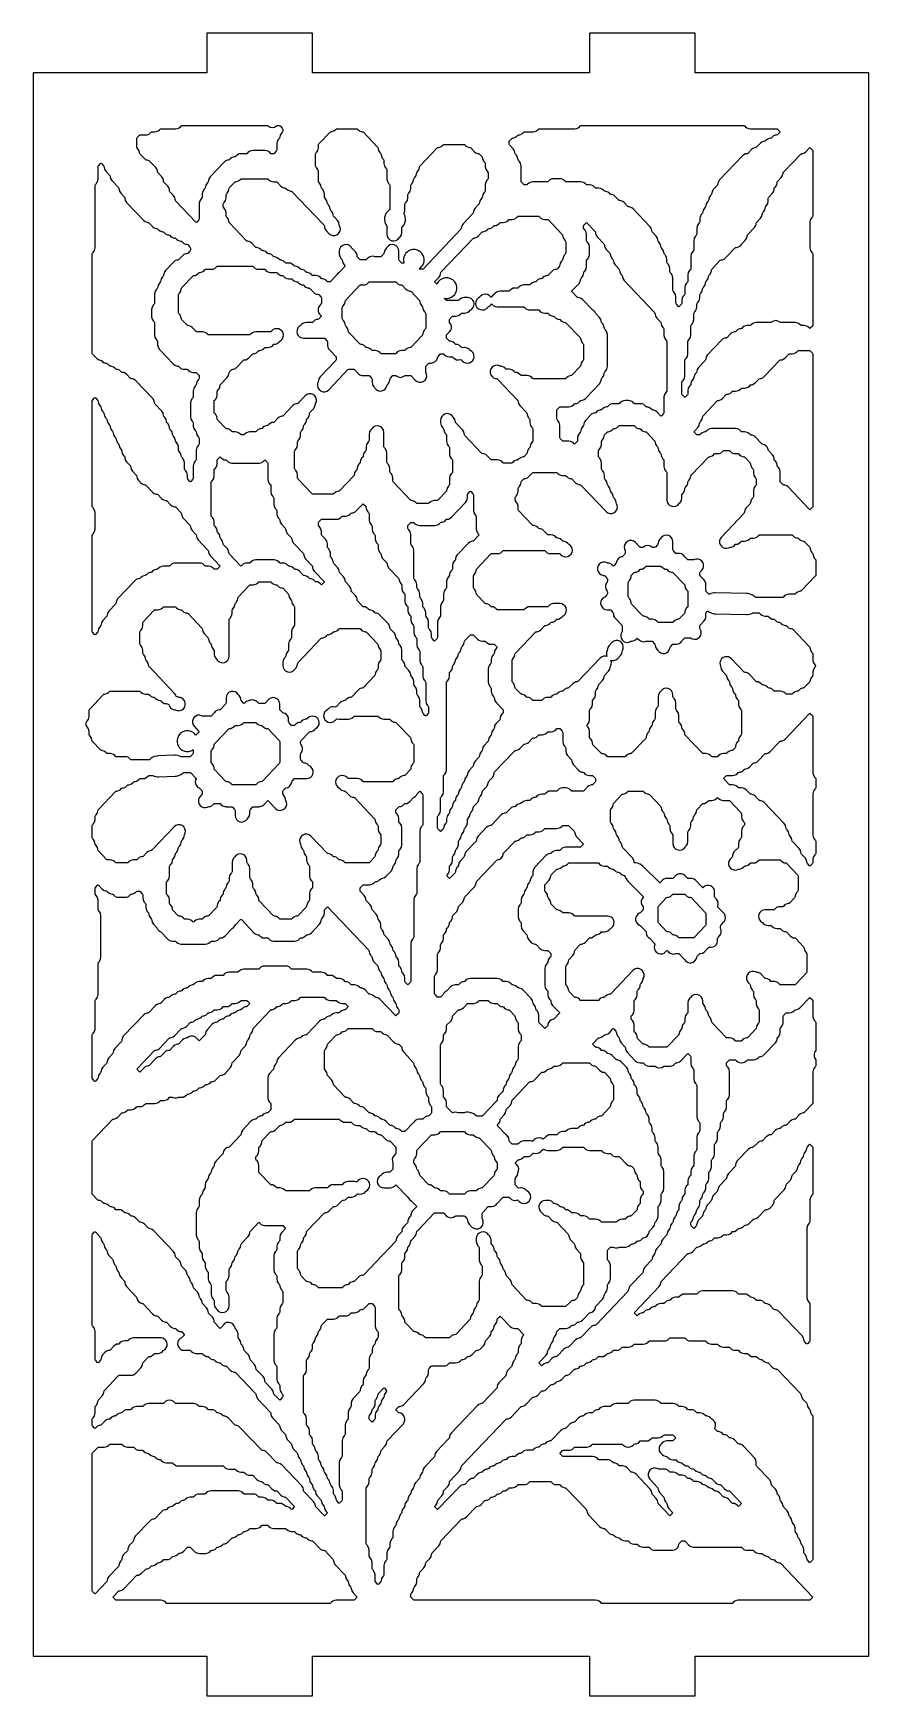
# Model space of a CAD drawing. Header units: millimetres. Extents: x 2 to 65, y 2 to 128.
import ezdxf

# ---------------------------------------------------------------- set-up
doc = ezdxf.new("R2010")
doc.units = ezdxf.units.MM
doc.layers.add('CUT', color=1, linetype='Continuous')

msp = doc.modelspace()

# ---------------------------------------------------------------- linework, layer by layer
at = {"layer": 'CUT'}
for points in [[(44.134, 2), (52.134, 2), (52.134, 5), (65.2679, 5), (65.2679, 125), (52.134, 125), (52.134, 128), (44.134, 128), (44.134, 125), (23.134, 125), (23.134, 128), (15.134, 128), (15.134, 125), (2, 125), (2, 5), (15.134, 5), (15.134, 2), (23.134, 2), (23.134, 5), (44.134, 5)], [(9.8349, 119.3902), (9.8349, 120.0051), (9.8435, 120.0494), (9.8678, 120.0874), (10.0372, 120.2652), (10.0624, 120.2853), (10.0943, 120.2896), (10.523, 120.2896), (10.6563, 120.3077), (10.78, 120.3607), (10.885, 120.4448), (10.9395, 120.502), (10.9647, 120.5221), (10.9966, 120.5264), (11.1998, 120.5264), (11.3331, 120.5445), (11.4567, 120.5975), (11.5618, 120.6815), (11.6163, 120.7388), (11.6414, 120.7589), (11.6734, 120.7632), (12.7788, 120.7632), (12.9122, 120.7813), (13.0358, 120.8343), (13.1409, 120.9183), (13.1954, 120.9755), (13.2205, 120.9957), (13.2525, 121), (19.7268, 121), (19.7587, 120.9957), (19.7866, 120.9733), (19.9335, 120.892), (20.099, 120.8638), (20.2645, 120.892), (20.4113, 120.9733), (20.4392, 120.9957), (20.4711, 121), (20.6291, 121), (20.6611, 120.9957), (20.6862, 120.9755), (20.8556, 120.7978), (20.88, 120.7598), (20.8885, 120.7155), (20.8885, 120.5741), (20.88, 120.5298), (20.8556, 120.4919), (20.8009, 120.4345), (20.6987, 120.2753), (20.674, 120.147), (20.672, 120.1474), (20.6544, 120.0563), (20.63, 120.0183), (20.5753, 119.9609), (20.4731, 119.8018), (20.4373, 119.616), (20.4373, 119.1534), (20.4288, 119.1091), (20.4044, 119.0712), (20.2351, 118.8934), (20.2099, 118.8733), (20.178, 118.8689), (20.02, 118.8689), (19.988, 118.8733), (19.9629, 118.8934), (19.9084, 118.9506), (19.8033, 119.0346), (19.6797, 119.0876), (19.5464, 119.1057), (18.6213, 119.1057), (18.488, 119.0876), (18.3644, 119.0346), (18.2593, 118.9506), (18.2048, 118.8934), (18.1796, 118.8733), (18.1477, 118.8689), (17.719, 118.8689), (17.5857, 118.8508), (17.462, 118.7978), (17.357, 118.7138), (17.3025, 118.6566), (17.2773, 118.6365), (17.2119, 118.6276), (17.2123, 118.6246), (17.1345, 118.614), (17.0109, 118.5611), (16.9058, 118.477), (16.8513, 118.4198), (16.8261, 118.3997), (16.7607, 118.3908), (16.7611, 118.3878), (16.6834, 118.3773), (16.5597, 118.3243), (16.4546, 118.2402), (15.3869, 117.1195), (15.2847, 116.9603), (15.26, 116.832), (15.2579, 116.8324), (15.2404, 116.7413), (15.216, 116.7033), (15.1613, 116.6459), (15.0591, 116.4867), (15.0344, 116.3585), (15.0324, 116.3588), (15.0148, 116.2677), (14.9904, 116.2297), (14.9357, 116.1723), (14.8335, 116.0132), (14.7978, 115.8274), (14.7978, 115.6016), (14.7892, 115.5573), (14.7648, 115.5194), (14.7102, 115.462), (14.6079, 115.3028), (14.5722, 115.1171), (14.5722, 113.9441), (14.5636, 113.8998), (14.5393, 113.8619), (14.3746, 113.689), (14.3466, 113.6678), (14.3186, 113.689), (12.8004, 115.2826), (12.776, 115.3205), (12.7585, 115.4117), (12.7564, 115.4113), (12.7317, 115.5396), (12.6295, 115.6988), (12.3493, 115.9929), (12.3249, 116.0309), (12.3073, 116.1221), (12.3053, 116.1217), (12.2806, 116.25), (12.1784, 116.4091), (11.8981, 116.7033), (11.8737, 116.7413), (11.8561, 116.8324), (11.8541, 116.832), (11.8294, 116.9603), (11.7272, 117.1195), (11.4469, 117.4137), (11.4225, 117.4516), (11.405, 117.5428), (11.4029, 117.5424), (11.3782, 117.6707), (11.276, 117.8298), (10.885, 118.2402), (10.78, 118.3243), (10.6563, 118.3773), (10.5785, 118.3878), (10.5789, 118.3908), (10.5135, 118.3997), (10.4884, 118.4198), (10.0934, 118.8344), (10.069, 118.8723), (10.0515, 118.9635), (10.0494, 118.9631), (10.0247, 119.0914), (9.9225, 119.2505), (9.8678, 119.3079), (9.8435, 119.3459)], [(38.6318, 120.208), (38.6863, 120.2652), (38.7115, 120.2853), (38.7769, 120.2942), (38.7765, 120.2972), (38.8543, 120.3077), (38.9779, 120.3607), (39.083, 120.4448), (39.1375, 120.502), (39.1626, 120.5221), (39.1946, 120.5264), (39.8489, 120.5264), (39.9822, 120.5445), (40.1058, 120.5975), (40.2109, 120.6815), (40.2654, 120.7388), (40.2905, 120.7589), (40.3225, 120.7632), (43.007, 120.7632), (43.1403, 120.7813), (43.264, 120.8343), (43.369, 120.9183), (43.4236, 120.9755), (43.4487, 120.9957), (43.4806, 121), (55.8202, 121), (55.8521, 120.9957), (55.8773, 120.9755), (55.9318, 120.9183), (56.0368, 120.8343), (56.1605, 120.7813), (56.2938, 120.7632), (58.3016, 120.7632), (58.3335, 120.7589), (58.3587, 120.7388), (58.5346, 120.554), (58.5539, 120.5264), (58.5346, 120.4988), (58.3587, 120.3141), (58.3335, 120.294), (58.2681, 120.2851), (58.2685, 120.2821), (58.1907, 120.2715), (58.0671, 120.2186), (57.962, 120.1345), (57.9075, 120.0773), (57.8823, 120.0572), (57.8169, 120.0483), (57.8173, 120.0453), (57.7395, 120.0348), (57.6159, 119.9818), (57.5108, 119.8977), (57.4563, 119.8405), (57.4312, 119.8204), (57.3658, 119.8115), (57.3662, 119.8085), (57.2884, 119.798), (57.1647, 119.745), (57.0597, 119.661), (56.7796, 119.367), (56.7544, 119.3468), (56.689, 119.3379), (56.6894, 119.335), (56.6116, 119.3244), (56.488, 119.2714), (56.3829, 119.1874), (56.1028, 118.8934), (56.0777, 118.8733), (56.0123, 118.8644), (56.0127, 118.8614), (55.9349, 118.8508), (55.8112, 118.7978), (55.7062, 118.7138), (53.9617, 116.8827), (53.8595, 116.7235), (53.8348, 116.5952), (53.8327, 116.5956), (53.8152, 116.5045), (53.7908, 116.4665), (53.5105, 116.1723), (53.4083, 116.0132), (53.3836, 115.8849), (53.3816, 115.8853), (53.364, 115.7941), (53.3396, 115.7561), (53.2849, 115.6988), (53.1827, 115.5396), (53.158, 115.4113), (53.156, 115.4117), (53.1384, 115.3205), (53.114, 115.2826), (53.0593, 115.2252), (52.9571, 115.066), (52.9324, 114.9377), (52.9304, 114.9381), (52.9128, 114.847), (52.8884, 114.809), (52.8338, 114.7516), (52.7316, 114.5925), (52.7068, 114.4642), (52.7048, 114.4646), (52.6872, 114.3734), (52.6629, 114.3354), (52.6082, 114.278), (52.506, 114.1189), (52.4702, 113.9331), (52.4702, 113.7073), (52.4617, 113.663), (52.4373, 113.6251), (52.3826, 113.5677), (52.2804, 113.4085), (52.2446, 113.2228), (52.2446, 112.7602), (52.2361, 112.7159), (52.2117, 112.6779), (52.157, 112.6205), (52.0548, 112.4614), (52.019, 112.2756), (52.019, 111.5763), (52.0105, 111.532), (51.9861, 111.494), (51.9314, 111.4366), (51.8292, 111.2774), (51.7934, 111.0917), (51.7934, 110.1555), (51.7849, 110.1112), (51.7605, 110.0733), (51.7058, 110.0159), (51.6036, 109.8567), (51.5679, 109.671), (51.5679, 109.2084), (51.5593, 109.1641), (51.5349, 109.1261), (51.4803, 109.0687), (51.3781, 108.9096), (51.3423, 108.7238), (51.3423, 108.2612), (51.3337, 108.2169), (51.3094, 108.179), (51.2547, 108.1216), (51.1525, 107.9624), (51.1167, 107.7767), (51.1167, 107.5509), (51.1082, 107.5066), (51.0838, 107.4686), (50.9191, 107.2958), (50.8911, 107.2746), (50.8631, 107.2958), (50.6984, 107.4686), (50.6741, 107.5066), (50.6655, 107.5509), (50.6655, 108.0135), (50.6297, 108.1992), (50.5275, 108.3584), (50.4729, 108.4158), (50.4485, 108.4537), (50.4399, 108.498), (50.4399, 109.4342), (50.4042, 109.6199), (50.302, 109.7791), (50.2473, 109.8365), (50.2229, 109.8745), (50.2144, 109.9188), (50.2144, 110.1446), (50.1786, 110.3303), (50.0764, 110.4894), (50.0217, 110.5468), (49.9973, 110.5848), (49.9888, 110.6291), (49.9888, 110.8549), (49.953, 111.0407), (49.8508, 111.1998), (49.7961, 111.2572), (49.7717, 111.2952), (49.7542, 111.3863), (49.7521, 111.3859), (49.7274, 111.5142), (49.6252, 111.6734), (49.5705, 111.7308), (49.5461, 111.7687), (49.5286, 111.8599), (49.5265, 111.8595), (49.5018, 111.9878), (49.3996, 112.147), (49.3449, 112.2044), (49.3206, 112.2423), (49.303, 112.3335), (49.301, 112.3331), (49.2762, 112.4614), (49.174, 112.6205), (48.8938, 112.9147), (48.8694, 112.9527), (48.8518, 113.0438), (48.8498, 113.0434), (48.8251, 113.1717), (48.7229, 113.3309), (47.4295, 114.6884), (47.3245, 114.7725), (47.2008, 114.8255), (47.123, 114.836), (47.1235, 114.839), (47.058, 114.8479), (47.0329, 114.868), (46.7528, 115.162), (46.6477, 115.246), (46.5241, 115.299), (46.4463, 115.3096), (46.4467, 115.3126), (46.3813, 115.3215), (46.3561, 115.3416), (46.076, 115.6356), (45.971, 115.7196), (45.8473, 115.7726), (45.7695, 115.7832), (45.77, 115.7862), (45.7045, 115.795), (45.6794, 115.8152), (45.6249, 115.8724), (45.5198, 115.9564), (45.3962, 116.0094), (45.3184, 116.0199), (45.3188, 116.0229), (45.2534, 116.0318), (45.2282, 116.0519), (45.1737, 116.1092), (45.0687, 116.1932), (44.945, 116.2462), (44.8117, 116.2643), (44.6086, 116.2643), (44.5766, 116.2686), (44.5515, 116.2887), (44.497, 116.3459), (44.3919, 116.43), (44.2683, 116.483), (44.135, 116.5011), (43.9318, 116.5011), (43.8999, 116.5054), (43.8747, 116.5255), (43.8202, 116.5827), (43.7152, 116.6668), (43.5915, 116.7197), (43.4582, 116.7378), (42.3527, 116.7378), (42.3208, 116.7422), (42.2956, 116.7623), (42.2411, 116.8195), (42.1361, 116.9035), (42.0124, 116.9565), (41.8791, 116.9746), (41.4053, 116.9746), (41.272, 116.9565), (41.1483, 116.9035), (41.0432, 116.8195), (40.9887, 116.7623), (40.9636, 116.7422), (40.9317, 116.7378), (39.8262, 116.7378), (39.6929, 116.7197), (39.5692, 116.6668), (39.4642, 116.5827), (39.4097, 116.5255), (39.3845, 116.5054), (39.3526, 116.5011), (39.1946, 116.5011), (39.1626, 116.5054), (39.1375, 116.5255), (38.9681, 116.7033), (38.9437, 116.7413), (38.9352, 116.7856), (38.9352, 117.9585), (38.8994, 118.1442), (38.7972, 118.3034), (38.7425, 118.3608), (38.7181, 118.3988), (38.7006, 118.4899), (38.6985, 118.4895), (38.6738, 118.6178), (38.5716, 118.777), (38.5169, 118.8344), (38.4926, 118.8723), (38.475, 118.9635), (38.473, 118.9631), (38.4482, 119.0914), (38.346, 119.2505), (38.0658, 119.5447), (38.0414, 119.5827), (38.0329, 119.627), (38.0329, 119.7684), (38.0414, 119.8127), (38.0658, 119.8506), (38.2351, 120.0284), (38.2603, 120.0485), (38.3257, 120.0574), (38.3253, 120.0604), (38.4031, 120.071), (38.5267, 120.1239)], [(28.7622, 113.3863), (28.8078, 113.3468), (28.7839, 113.2228), (28.7839, 112.7578), (28.8095, 112.5999), (28.8837, 112.4581), (28.9988, 112.347), (29.1431, 112.278), (29.3019, 112.2581), (29.4588, 112.2894), (29.5978, 112.3686), (29.7046, 112.4876), (29.7192, 112.5102), (29.7739, 112.5676), (29.8761, 112.7268), (29.9118, 112.9125), (29.9118, 113.2767), (30.0892, 113.4814), (30.1877, 113.7776), (30.1945, 113.832), (30.1722, 114.1433), (30.0735, 114.3404), (30.1017, 114.3843), (30.1374, 114.57), (30.1374, 115.0326), (30.146, 115.0769), (30.1703, 115.1149), (30.225, 115.1723), (30.3272, 115.3314), (30.363, 115.5172), (30.363, 115.743), (30.3715, 115.7873), (30.3959, 115.8252), (30.4506, 115.8826), (30.5528, 116.0418), (30.5886, 116.2275), (30.5886, 116.4533), (30.5971, 116.4976), (30.6215, 116.5356), (30.6762, 116.593), (30.7784, 116.7522), (30.8031, 116.8804), (30.8052, 116.8801), (30.8227, 116.9712), (30.8471, 117.0092), (30.9018, 117.0666), (31.004, 117.2257), (31.0287, 117.354), (31.0307, 117.3536), (31.0483, 117.4448), (31.0727, 117.4828), (31.1274, 117.5402), (31.2296, 117.6993), (31.2543, 117.8276), (31.2563, 117.8272), (31.2739, 117.9184), (31.2983, 117.9563), (32.5955, 119.318), (32.6207, 119.3382), (32.6861, 119.347), (32.6857, 119.35), (32.7635, 119.3606), (32.8872, 119.4136), (32.9922, 119.4976), (33.0467, 119.5548), (33.0719, 119.5749), (33.1038, 119.5793), (34.6153, 119.5793), (34.6472, 119.5749), (34.6724, 119.5548), (34.7269, 119.4976), (34.832, 119.4136), (34.9556, 119.3606), (35.0334, 119.35), (35.033, 119.347), (35.0984, 119.3382), (35.1236, 119.318), (35.4037, 119.024), (35.5087, 118.94), (35.6324, 118.887), (35.7102, 118.8765), (35.7098, 118.8735), (35.7752, 118.8646), (35.8003, 118.8445), (35.9697, 118.6667), (35.9941, 118.6287), (36.0116, 118.5376), (36.0137, 118.538), (36.0384, 118.4097), (36.1406, 118.2505), (36.1953, 118.1931), (36.2197, 118.1551), (36.2282, 118.1108), (36.2282, 117.885), (36.264, 117.6993), (36.3662, 117.5402), (36.4209, 117.4828), (36.4452, 117.4448), (36.4538, 117.4005), (36.4538, 117.0223), (36.4452, 116.978), (36.4209, 116.9401), (36.3662, 116.8827), (36.264, 116.7235), (36.2282, 116.5378), (36.2282, 116.0752), (36.2197, 116.0309), (36.1953, 115.9929), (36.1406, 115.9355), (36.0384, 115.7764), (36.0137, 115.6481), (36.0116, 115.6485), (35.9941, 115.5573), (35.9697, 115.5194), (35.915, 115.462), (35.8128, 115.3028), (35.7881, 115.1745), (35.786, 115.1749), (35.7685, 115.0838), (35.7441, 115.0458), (35.4638, 114.7516), (35.3616, 114.5925), (35.3369, 114.4642), (35.3349, 114.4646), (35.3173, 114.3734), (35.2929, 114.3354), (34.5615, 113.5677), (34.4593, 113.4085), (34.4346, 113.2802), (34.4325, 113.2806), (34.415, 113.1895), (34.3906, 113.1515), (31.5142, 110.1323), (31.4891, 110.1122), (31.4571, 110.1078), (31.2991, 110.1078), (31.2672, 110.1122), (31.2472, 110.1282), (31.2327, 110.1487), (31.2559, 110.1697), (31.2972, 110.1972), (31.4351, 110.3352), (31.498, 110.4293), (31.5727, 110.6096), (31.5948, 110.7206), (31.5948, 110.9157), (31.5727, 111.0268), (31.498, 111.207), (31.4351, 111.3012), (31.2972, 111.4391), (31.203, 111.502), (31.0228, 111.5767), (30.9117, 111.5988), (30.7166, 111.5988), (30.6056, 111.5767), (30.4253, 111.502), (30.3312, 111.4391), (30.1932, 111.3012), (30.1303, 111.207), (30.0557, 111.0268), (30.0336, 110.9157), (30.0336, 110.7206), (30.0541, 110.6176), (30.0556, 110.586), (30.0244, 110.5814), (29.9456, 110.5814), (29.9137, 110.5857), (29.8885, 110.6059), (29.7192, 110.7836), (29.6948, 110.8216), (29.6863, 110.8659), (29.6863, 111.4832), (29.6607, 111.6411), (29.5865, 111.7829), (29.4714, 111.894), (29.3271, 111.963), (29.1683, 111.9829), (29.0114, 111.9517), (28.8724, 111.8725), (28.7656, 111.7534), (28.751, 111.7308), (28.6963, 111.6734), (28.5941, 111.5142), (28.5694, 111.3859), (28.5674, 111.3863), (28.5498, 111.2952), (28.5254, 111.2572), (28.3561, 111.0794), (28.3309, 111.0593), (28.299, 111.055), (27.9154, 111.055), (27.8814, 111.0596), (27.7375, 111.0968), (27.5864, 111.0891), (27.4446, 111.0367), (27.3249, 110.9442), (27.2282, 110.8426), (27.203, 110.8225), (27.1711, 110.8182), (26.7875, 110.8182), (26.7555, 110.8225), (26.7304, 110.8426), (26.561, 111.0204), (26.5366, 111.0584), (26.5191, 111.1495), (26.517, 111.1491), (26.4923, 111.2774), (26.3901, 111.4366), (26.1098, 111.7308), (26.0953, 111.7534), (25.9884, 111.8725), (25.8494, 111.9517), (25.6925, 111.9829), (25.5338, 111.963), (25.3895, 111.894), (25.2743, 111.7829), (25.2002, 111.6411), (25.1746, 111.4832), (25.1746, 111.255), (25.2104, 111.0693), (25.3126, 110.9101), (25.3673, 110.8527), (25.3916, 110.8148), (25.4092, 110.7236), (25.4112, 110.724), (25.436, 110.5957), (25.5382, 110.4366), (25.5995, 110.3722), (25.6187, 110.3446), (25.5995, 110.317), (25.2026, 109.9004), (25.115, 109.8342), (25.1041, 109.8284), (24.9945, 109.7168), (24.9822, 109.6919), (24.9227, 109.6066), (24.5211, 109.1851), (24.496, 109.165), (24.4641, 109.1607), (24.306, 109.1607), (24.2741, 109.165), (24.249, 109.1851), (24.1945, 109.2423), (24.0894, 109.3264), (23.9657, 109.3794), (23.888, 109.3899), (23.8884, 109.3929), (23.823, 109.4018), (23.7978, 109.4219), (23.7433, 109.4791), (23.6382, 109.5632), (23.5146, 109.6162), (23.3813, 109.6342), (23.1482, 109.6342), (23.132, 109.6445), (23.1156, 109.6515), (23.0821, 109.6996), (23.0665, 109.7159), (22.9615, 109.8), (22.8378, 109.8529), (22.76, 109.8635), (22.7604, 109.8665), (22.7441, 109.8687), (22.7251, 109.8682), (22.7045, 109.871), (22.697, 109.871), (22.6809, 109.8813), (22.6645, 109.8883), (22.6309, 109.9364), (22.6154, 109.9527), (22.5103, 110.0367), (22.3867, 110.0897), (22.3089, 110.1003), (22.3093, 110.1033), (22.2929, 110.1055), (22.2739, 110.105), (22.2534, 110.1078), (22.2458, 110.1078), (22.2297, 110.118), (22.2133, 110.1251), (22.1797, 110.1732), (22.1642, 110.1895), (22.0591, 110.2735), (21.9355, 110.3265), (21.8577, 110.3371), (21.8581, 110.3401), (21.8418, 110.3423), (21.8228, 110.3418), (21.8022, 110.3446), (21.7981, 110.3446), (21.7675, 110.3691), (21.713, 110.4263), (21.608, 110.5103), (21.4843, 110.5633), (21.351, 110.5814), (21.1179, 110.5814), (21.1018, 110.5916), (21.0854, 110.5986), (21.0518, 110.6468), (21.0363, 110.6631), (20.9312, 110.7471), (20.8076, 110.8001), (20.7298, 110.8106), (20.7302, 110.8136), (20.7139, 110.8159), (20.6949, 110.8154), (20.6743, 110.8182), (20.6702, 110.8182), (20.6396, 110.8426), (20.5851, 110.8999), (20.4801, 110.9839), (20.3564, 111.0369), (20.2786, 111.0474), (20.279, 111.0504), (20.2136, 111.0593), (20.1885, 111.0794), (20.134, 111.1366), (20.0289, 111.2207), (19.9052, 111.2737), (19.8274, 111.2842), (19.8279, 111.2872), (19.7624, 111.2961), (19.7373, 111.3162), (19.6828, 111.3734), (19.5777, 111.4575), (19.4541, 111.5104), (19.3763, 111.521), (19.3767, 111.524), (19.3113, 111.5329), (19.2861, 111.553), (19.2316, 111.6102), (19.1266, 111.6942), (19.0029, 111.7472), (18.9251, 111.7578), (18.9255, 111.7608), (18.8601, 111.7697), (18.835, 111.7898), (18.5549, 112.0838), (18.4498, 112.1678), (18.3262, 112.2208), (18.2484, 112.2314), (18.2488, 112.2344), (18.1834, 112.2432), (18.1582, 112.2634), (16.8609, 113.6251), (16.8365, 113.663), (16.819, 113.7542), (16.8169, 113.7538), (16.7922, 113.8821), (16.69, 114.0412), (16.6353, 114.0986), (16.611, 114.1366), (16.6024, 114.1809), (16.6024, 114.4067), (16.5666, 114.5925), (16.4644, 114.7516), (16.4098, 114.809), (16.3854, 114.847), (16.3768, 114.8913), (16.3768, 115.0326), (16.3854, 115.0769), (16.4098, 115.1149), (16.4644, 115.1723), (16.5666, 115.3314), (16.6024, 115.5172), (16.6024, 115.743), (16.611, 115.7873), (16.6353, 115.8252), (16.69, 115.8826), (16.7922, 116.0418), (16.8169, 116.1701), (16.819, 116.1697), (16.8365, 116.2609), (16.8609, 116.2988), (17.2559, 116.7134), (17.281, 116.7335), (17.3464, 116.7424), (17.346, 116.7454), (17.4238, 116.7559), (17.5475, 116.8089), (17.6525, 116.893), (17.707, 116.9502), (17.7322, 116.9703), (17.7641, 116.9746), (19.7268, 116.9746), (19.7587, 116.9703), (19.7839, 116.9502), (19.8384, 116.893), (19.9435, 116.8089), (20.0671, 116.7559), (20.2004, 116.7378), (20.4036, 116.7378), (20.4355, 116.7335), (20.4606, 116.7134), (20.7407, 116.4194), (20.8458, 116.3354), (20.9694, 116.2824), (21.0472, 116.2718), (21.0468, 116.2688), (21.1122, 116.2599), (21.1374, 116.2398), (21.1919, 116.1826), (21.297, 116.0986), (21.4206, 116.0456), (21.4984, 116.035), (21.498, 116.032), (21.5634, 116.0231), (21.5886, 116.003), (23.9422, 113.5325), (24.0155, 113.4773), (24.0363, 113.4292), (24.0557, 113.3283), (24.0577, 113.3287), (24.0825, 113.2004), (24.1847, 113.0412), (24.3933, 112.8222), (24.5237, 112.7239), (24.6788, 112.6729), (24.842, 112.6746), (24.996, 112.7288), (25.1243, 112.8296), (25.2133, 112.9664), (25.2536, 113.1246), (25.2407, 113.2873), (25.185, 113.4165), (25.1656, 113.5174), (25.1635, 113.517), (25.1388, 113.6453), (25.0366, 113.8045), (24.8279, 114.0235), (24.7546, 114.0788), (24.7338, 114.1269), (24.7144, 114.2278), (24.7124, 114.2274), (24.6877, 114.3557), (24.5854, 114.5148), (24.5308, 114.5722), (24.5064, 114.6102), (24.4888, 114.7013), (24.4868, 114.7009), (24.4621, 114.8292), (24.3599, 114.9884), (24.3052, 115.0458), (24.2808, 115.0838), (24.2632, 115.1749), (24.2612, 115.1745), (24.2365, 115.3028), (24.1343, 115.462), (24.0796, 115.5194), (24.0552, 115.5573), (24.0467, 115.6016), (24.0467, 115.8274), (24.0109, 116.0132), (23.9087, 116.1723), (23.854, 116.2297), (23.8296, 116.2677), (23.8121, 116.3588), (23.81, 116.3585), (23.7853, 116.4867), (23.6831, 116.6459), (23.6284, 116.7033), (23.604, 116.7413), (23.5955, 116.7856), (23.5955, 117.4849), (23.5597, 117.6707), (23.4575, 117.8298), (23.4028, 117.8872), (23.3785, 117.9252), (23.3699, 117.9695), (23.3699, 118.8212), (23.3785, 118.8655), (23.4028, 118.9035), (23.4575, 118.9609), (23.5597, 119.12), (23.5955, 119.3058), (23.5955, 119.5316), (23.604, 119.5759), (23.6284, 119.6138), (24.4745, 120.502), (24.4997, 120.5221), (24.5651, 120.531), (24.5647, 120.534), (24.6425, 120.5445), (24.7661, 120.5975), (24.8712, 120.6815), (24.9257, 120.7388), (24.9509, 120.7589), (24.9828, 120.7632), (26.4943, 120.7632), (26.5262, 120.7589), (26.5514, 120.7388), (26.6059, 120.6815), (26.711, 120.5975), (26.8346, 120.5445), (26.9124, 120.534), (26.912, 120.531), (26.9774, 120.5221), (27.0026, 120.502), (28.0743, 119.377), (28.0986, 119.3391), (28.1162, 119.2479), (28.1182, 119.2483), (28.143, 119.12), (28.2452, 118.9609), (28.2998, 118.9035), (28.3242, 118.8655), (28.3418, 118.7743), (28.3438, 118.7747), (28.3685, 118.6464), (28.4707, 118.4873), (28.5254, 118.4299), (28.5498, 118.3919), (28.5583, 118.3476), (28.5583, 118.1218), (28.5941, 117.9361), (28.6963, 117.7769), (28.751, 117.7195), (28.7754, 117.6816), (28.7839, 117.6373), (28.7839, 116.9379), (28.8197, 116.7522), (28.9219, 116.593), (28.9766, 116.5356), (29.001, 116.4976), (29.0095, 116.4533), (29.0095, 114.6131), (28.9098, 114.5632), (28.7055, 114.3273), (28.6069, 114.0311), (28.6001, 113.9768), (28.6224, 113.6654)], [(51.1167, 101.5358), (51.1252, 101.5801), (51.1496, 101.6181), (51.2043, 101.6755), (51.3065, 101.8346), (51.3423, 102.0203), (51.3423, 103.1933), (51.3508, 103.2376), (51.3752, 103.2756), (51.4299, 103.333), (51.5321, 103.4921), (51.5679, 103.6778), (51.5679, 104.614), (51.5764, 104.6583), (51.6008, 104.6963), (51.6555, 104.7537), (51.7577, 104.9128), (51.7934, 105.0986), (51.7934, 105.7979), (51.802, 105.8423), (51.8264, 105.8802), (51.881, 105.9376), (51.9833, 106.0968), (52.019, 106.2825), (52.019, 106.7451), (52.0276, 106.7894), (52.0519, 106.8274), (52.1066, 106.8848), (52.2088, 107.0439), (52.2446, 107.2296), (52.2446, 107.4555), (52.2531, 107.4998), (52.2775, 107.5377), (52.3322, 107.5951), (52.4344, 107.7543), (52.4702, 107.94), (52.4702, 108.1658), (52.4787, 108.2101), (52.5031, 108.2481), (52.5578, 108.3055), (52.66, 108.4646), (52.6847, 108.5929), (52.6868, 108.5925), (52.7043, 108.6837), (52.7287, 108.7217), (52.7834, 108.7791), (52.8856, 108.9382), (52.9103, 109.0665), (52.9123, 109.0661), (52.9299, 109.1573), (52.9543, 109.1952), (53.009, 109.2526), (53.1112, 109.4118), (53.1359, 109.5401), (53.1379, 109.5397), (53.1555, 109.6308), (53.1799, 109.6688), (53.2345, 109.7262), (53.3368, 109.8853), (53.3615, 110.0136), (53.3635, 110.0132), (53.3811, 110.1044), (53.4054, 110.1424), (54.026, 110.7937), (54.0511, 110.8138), (54.1165, 110.8227), (54.1161, 110.8257), (54.1939, 110.8363), (54.3176, 110.8893), (54.4226, 110.9733), (55.1539, 111.7409), (55.1791, 111.761), (55.2445, 111.7699), (55.2441, 111.7729), (55.3218, 111.7834), (55.4455, 111.8364), (55.5506, 111.9204), (55.9415, 112.3308), (56.0438, 112.49), (56.0685, 112.6183), (56.0705, 112.6179), (56.0881, 112.7091), (56.1124, 112.747), (56.6183, 113.278), (56.7205, 113.4371), (56.7452, 113.5654), (56.7473, 113.565), (56.7648, 113.6562), (56.7892, 113.6942), (57.0695, 113.9884), (57.1717, 114.1475), (57.1964, 114.2758), (57.1984, 114.2754), (57.216, 114.3666), (57.2404, 114.4045), (57.295, 114.4619), (57.3973, 114.6211), (57.422, 114.7494), (57.424, 114.749), (57.4416, 114.8401), (57.4659, 114.8781), (57.5206, 114.9355), (57.6228, 115.0947), (57.6586, 115.2804), (57.6586, 115.5062), (57.6671, 115.5505), (57.6915, 115.5885), (57.9718, 115.8826), (58.074, 116.0418), (58.0987, 116.1701), (58.1008, 116.1697), (58.1183, 116.2609), (58.1427, 116.2988), (58.1974, 116.3562), (58.2996, 116.5154), (58.3243, 116.6437), (58.3263, 116.6433), (58.3439, 116.7344), (58.3683, 116.7724), (58.6485, 117.0666), (58.7508, 117.2257), (58.7755, 117.354), (58.7775, 117.3536), (58.7951, 117.4448), (58.8194, 117.4828), (60.1167, 118.8445), (60.1419, 118.8646), (60.2073, 118.8735), (60.2069, 118.8765), (60.2847, 118.887), (60.4083, 118.94), (60.5134, 119.024), (60.7888, 119.3131), (60.8168, 119.3343), (60.8448, 119.3131), (61.0095, 119.1403), (61.0338, 119.1023), (61.0424, 119.058), (61.0424, 114.1809), (61.0338, 114.1366), (61.0095, 114.0986), (60.9548, 114.0412), (60.8526, 113.8821), (60.8168, 113.6964), (60.8168, 111.7286), (60.8526, 111.5429), (60.9548, 111.3837), (61.0095, 111.3263), (61.0338, 111.2883), (61.0424, 111.244), (61.0424, 105.8934), (61.0338, 105.8491), (61.0095, 105.8111), (60.8448, 105.6383), (60.8168, 105.6171), (60.7888, 105.6383), (60.739, 105.6906), (60.6339, 105.7746), (60.5103, 105.8276), (60.377, 105.8457), (60.1738, 105.8457), (60.1419, 105.85), (60.1167, 105.8701), (60.0622, 105.9273), (59.9572, 106.0114), (59.8335, 106.0644), (59.7002, 106.0825), (58.5947, 106.0825), (58.5628, 106.0868), (58.5349, 106.1091), (58.3881, 106.1905), (58.2226, 106.2187), (58.0571, 106.1905), (57.9102, 106.1091), (57.8823, 106.0868), (57.8504, 106.0825), (56.7449, 106.0825), (56.6116, 106.0644), (56.488, 106.0114), (56.3829, 105.9273), (56.3284, 105.8701), (56.3033, 105.85), (56.2713, 105.8457), (56.0682, 105.8457), (55.9349, 105.8276), (55.8112, 105.7746), (55.7062, 105.6906), (55.6517, 105.6333), (55.6265, 105.6132), (55.5611, 105.6043), (55.5615, 105.6013), (55.4837, 105.5908), (55.3601, 105.5378), (55.255, 105.4538), (55.2005, 105.3966), (55.1753, 105.3764), (55.1099, 105.3675), (55.1103, 105.3646), (55.0325, 105.354), (54.9089, 105.301), (54.8038, 105.217), (54.5237, 104.923), (54.4986, 104.9029), (54.4332, 104.894), (54.4336, 104.891), (54.3558, 104.8804), (54.2321, 104.8274), (54.1271, 104.7434), (53.0593, 103.6226), (52.9571, 103.4635), (52.9324, 103.3352), (52.9304, 103.3356), (52.9128, 103.2444), (52.8884, 103.2065), (52.3826, 102.6755), (52.2804, 102.5163), (52.2557, 102.388), (52.2536, 102.3884), (52.2361, 102.2973), (52.2117, 102.2593), (52.157, 102.2019), (52.0548, 102.0428), (52.0301, 101.9145), (52.0281, 101.9149), (52.0105, 101.8237), (51.9861, 101.7857), (51.9314, 101.7283), (51.8292, 101.5692), (51.8045, 101.4409), (51.8025, 101.4413), (51.7849, 101.3501), (51.7605, 101.3122), (51.7058, 101.2548), (51.6036, 101.0956), (51.5679, 100.9099), (51.5679, 100.6841), (51.5593, 100.6398), (51.5349, 100.6018), (51.3703, 100.429), (51.3423, 100.4078), (51.3143, 100.429), (51.1496, 100.6018), (51.1252, 100.6398), (51.1167, 100.6841)], [(6.4512, 111.244), (6.4597, 111.2883), (6.4841, 111.3263), (6.5388, 111.3837), (6.641, 111.5429), (6.6768, 111.7286), (6.6768, 116.4533), (6.6853, 116.4976), (6.7097, 116.5356), (6.7643, 116.593), (6.8666, 116.7522), (6.9023, 116.9379), (6.9023, 117.8741), (6.9109, 117.9184), (6.9352, 117.9563), (7.0999, 118.1292), (7.1279, 118.1504), (7.1559, 118.1292), (7.3206, 117.9563), (7.345, 117.9184), (7.3625, 117.8272), (7.3646, 117.8276), (7.3893, 117.6993), (7.4915, 117.5402), (7.7718, 117.246), (7.7961, 117.208), (7.8137, 117.1168), (7.8157, 117.1172), (7.8404, 116.9889), (7.9427, 116.8298), (8.4485, 116.2988), (8.4729, 116.2609), (8.4904, 116.1697), (8.4925, 116.1701), (8.5172, 116.0418), (8.6194, 115.8826), (8.8997, 115.5885), (8.9241, 115.5505), (8.9416, 115.4593), (8.9436, 115.4597), (8.9684, 115.3314), (9.0706, 115.1723), (10.3639, 113.8147), (10.4689, 113.7307), (10.5926, 113.6777), (10.6704, 113.6672), (10.67, 113.6642), (10.7354, 113.6553), (10.7606, 113.6352), (11.0406, 113.3412), (11.1457, 113.2571), (11.2694, 113.2041), (11.3471, 113.1936), (11.3467, 113.1906), (11.4121, 113.1817), (11.4373, 113.1616), (11.4918, 113.1044), (11.5969, 113.0203), (11.7205, 112.9674), (11.7983, 112.9568), (11.7979, 112.9538), (11.8633, 112.9449), (11.8885, 112.9248), (11.943, 112.8676), (12.048, 112.7836), (12.1717, 112.7306), (12.2495, 112.72), (12.2491, 112.717), (12.3145, 112.7081), (12.3396, 112.688), (12.3941, 112.6308), (12.4992, 112.5468), (12.6229, 112.4938), (12.7006, 112.4832), (12.7002, 112.4802), (12.7656, 112.4714), (12.7908, 112.4512), (12.8453, 112.394), (12.9504, 112.31), (13.074, 112.257), (13.1518, 112.2464), (13.1514, 112.2434), (13.2168, 112.2346), (13.242, 112.2144), (13.2965, 112.1572), (13.4015, 112.0732), (13.5252, 112.0202), (13.603, 112.0097), (13.6026, 112.0067), (13.668, 111.9978), (13.6931, 111.9777), (13.8625, 111.7999), (13.8869, 111.7619), (13.8954, 111.7176), (13.8954, 111.5763), (13.8869, 111.532), (13.8625, 111.494), (13.6931, 111.3162), (13.668, 111.2961), (13.6026, 111.2872), (13.603, 111.2842), (13.5252, 111.2737), (13.4015, 111.2207), (13.2965, 111.1366), (13.0164, 110.8426), (12.9912, 110.8225), (12.9258, 110.8136), (12.9262, 110.8106), (12.8484, 110.8001), (12.7248, 110.7471), (12.6197, 110.6631), (12.0032, 110.0159), (11.9009, 109.8567), (11.8762, 109.7284), (11.8742, 109.7288), (11.8566, 109.6377), (11.8323, 109.5997), (11.7776, 109.5423), (11.6754, 109.3831), (11.6507, 109.2549), (11.6486, 109.2553), (11.6311, 109.1641), (11.6067, 109.1261), (11.552, 109.0687), (11.4498, 108.9096), (11.4251, 108.7813), (11.423, 108.7817), (11.4055, 108.6905), (11.3811, 108.6526), (11.3264, 108.5952), (11.2242, 108.436), (11.1884, 108.2503), (11.1884, 107.5509), (11.1799, 107.5066), (11.1555, 107.4686), (11.1008, 107.4112), (10.9986, 107.2521), (10.9628, 107.0663), (10.9628, 106.5193), (10.9986, 106.3336), (11.1008, 106.1744), (11.1555, 106.117), (11.1799, 106.079), (11.1884, 106.0347), (11.1884, 105.0986), (11.2242, 104.9128), (11.3264, 104.7537), (11.3811, 104.6963), (11.4055, 104.6583), (11.414, 104.614), (11.414, 104.3882), (11.4498, 104.2025), (11.552, 104.0433), (12.6197, 102.9226), (12.7248, 102.8385), (12.8484, 102.7855), (12.9262, 102.775), (12.9258, 102.772), (12.9912, 102.7631), (13.0164, 102.743), (13.0709, 102.6858), (13.1759, 102.6017), (13.2996, 102.5488), (13.4329, 102.5307), (13.6361, 102.5307), (13.668, 102.5263), (13.6931, 102.5062), (13.7476, 102.449), (13.8527, 102.3649), (13.9764, 102.312), (14.1097, 102.2939), (14.3128, 102.2939), (14.3447, 102.2895), (14.3699, 102.2694), (14.5393, 102.0916), (14.5636, 102.0537), (14.5722, 102.0094), (14.5722, 101.868), (14.5636, 101.8237), (14.5393, 101.7857), (14.4846, 101.7283), (14.3824, 101.5692), (14.3577, 101.4409), (14.3556, 101.4413), (14.3381, 101.3501), (14.3137, 101.3122), (14.259, 101.2548), (14.1568, 101.0956), (14.121, 100.9099), (14.121, 100.4473), (14.1125, 100.403), (14.0881, 100.365), (14.0334, 100.3076), (13.9312, 100.1485), (13.8954, 99.9627), (13.8954, 98.9421), (13.9312, 98.7564), (14.0334, 98.5972), (14.0881, 98.5398), (14.1125, 98.5019), (14.121, 98.4576), (14.121, 98.2318), (14.1568, 98.046), (14.259, 97.8869), (14.3137, 97.8295), (14.3381, 97.7915), (14.3556, 97.7004), (14.3577, 97.7007), (14.3824, 97.5725), (14.4846, 97.4133), (14.5393, 97.3559), (14.5636, 97.3179), (14.5722, 97.2736), (14.5722, 96.8955), (14.5636, 96.8512), (14.5393, 96.8132), (14.4846, 96.7558), (14.3824, 96.5967), (14.3466, 96.4109), (14.3466, 95.7116), (14.3381, 95.6673), (14.3137, 95.6293), (14.259, 95.5719), (14.1568, 95.4127), (14.121, 95.227), (14.121, 94.2908), (14.1125, 94.2465), (14.0881, 94.2086), (13.9234, 94.0357), (13.8954, 94.0145), (13.8674, 94.0357), (13.7028, 94.2086), (13.6784, 94.2465), (13.6698, 94.2908), (13.6698, 94.5167), (13.6341, 94.7024), (13.5319, 94.8615), (13.4772, 94.9189), (13.4528, 94.9569), (13.4443, 95.0012), (13.4443, 95.4638), (13.4085, 95.6495), (13.3063, 95.8087), (13.2516, 95.8661), (13.2272, 95.904), (13.2096, 95.9952), (13.2076, 95.9948), (13.1829, 96.1231), (13.0807, 96.2823), (13.026, 96.3397), (13.0016, 96.3776), (12.9931, 96.4219), (12.9931, 96.6477), (12.9573, 96.8335), (12.8551, 96.9926), (12.8004, 97.05), (12.776, 97.088), (12.7585, 97.1791), (12.7564, 97.1787), (12.7317, 97.307), (12.6295, 97.4662), (12.5748, 97.5236), (12.5505, 97.5616), (12.5329, 97.6527), (12.5309, 97.6523), (12.5061, 97.7806), (12.4039, 97.9398), (12.3493, 97.9972), (12.3249, 98.0351), (12.3073, 98.1263), (12.3053, 98.1259), (12.2806, 98.2542), (12.1784, 98.4133), (12.1237, 98.4707), (12.0993, 98.5087), (12.0817, 98.5999), (12.0797, 98.5995), (12.055, 98.7278), (11.9528, 98.8869), (11.8981, 98.9443), (11.8737, 98.9823), (11.8561, 99.0734), (11.8541, 99.073), (11.8294, 99.2013), (11.7272, 99.3605), (11.2213, 99.8915), (11.197, 99.9294), (11.1794, 100.0206), (11.1774, 100.0202), (11.1526, 100.1485), (11.0504, 100.3076), (9.7571, 101.6652), (9.6521, 101.7492), (9.5284, 101.8022), (9.4506, 101.8128), (9.451, 101.8158), (9.3856, 101.8246), (9.3604, 101.8448), (9.0804, 102.1388), (8.9753, 102.2228), (8.8517, 102.2758), (8.7739, 102.2863), (8.7743, 102.2893), (8.7089, 102.2982), (8.6837, 102.3183), (8.6292, 102.3755), (8.5241, 102.4596), (8.4005, 102.5126), (8.3227, 102.5231), (8.3231, 102.5261), (8.2577, 102.535), (8.2325, 102.5551), (8.178, 102.6123), (8.073, 102.6964), (7.9493, 102.7493), (7.8715, 102.7599), (7.8719, 102.7629), (7.8065, 102.7718), (7.7814, 102.7919), (7.7269, 102.8491), (7.6218, 102.9331), (7.4982, 102.9861), (7.4204, 102.9967), (7.4208, 102.9997), (7.3554, 103.0086), (7.3302, 103.0287), (7.2757, 103.0859), (7.1706, 103.1699), (7.047, 103.2229), (6.9692, 103.2335), (6.9696, 103.2365), (6.9042, 103.2453), (6.879, 103.2655), (6.4841, 103.68), (6.4597, 103.718), (6.4512, 103.7623)], [(14.1229, 109.6299), (14.1883, 109.6388), (14.1879, 109.6418), (14.2657, 109.6523), (14.3893, 109.7053), (14.4944, 109.7894), (14.5489, 109.8466), (14.574, 109.8667), (14.6394, 109.8756), (14.639, 109.8786), (14.7168, 109.8891), (14.8405, 109.9421), (14.9455, 110.0262), (15, 110.0834), (15.0252, 110.1035), (15.0571, 110.1078), (15.4859, 110.1078), (15.6192, 110.1259), (15.7428, 110.1789), (15.8479, 110.2629), (15.9024, 110.3201), (15.9275, 110.3403), (15.9595, 110.3446), (18.5989, 110.3446), (18.6308, 110.3403), (18.656, 110.3201), (18.7105, 110.2629), (18.8155, 110.1789), (18.9392, 110.1259), (19.0725, 110.1078), (19.5012, 110.1078), (19.5332, 110.1035), (19.5583, 110.0834), (19.6128, 110.0262), (19.7179, 109.9421), (19.8415, 109.8891), (19.9748, 109.871), (20.4335, 109.871), (20.4497, 109.8608), (20.466, 109.8538), (20.4996, 109.8057), (20.5151, 109.7894), (20.6202, 109.7053), (20.7439, 109.6523), (20.8217, 109.6418), (20.8212, 109.6388), (20.8376, 109.6366), (20.8566, 109.637), (20.8772, 109.6342), (20.8812, 109.6342), (20.9118, 109.6098), (20.9663, 109.5526), (21.0714, 109.4685), (21.195, 109.4156), (21.3283, 109.3975), (21.5614, 109.3975), (21.5776, 109.3872), (21.594, 109.3802), (21.6275, 109.3321), (21.6431, 109.3158), (21.7481, 109.2318), (21.8718, 109.1788), (21.9496, 109.1682), (21.9492, 109.1652), (21.9655, 109.163), (21.9845, 109.1635), (22.0051, 109.1607), (22.0126, 109.1607), (22.0287, 109.1505), (22.0451, 109.1434), (22.0787, 109.0953), (22.0942, 109.079), (22.1993, 108.995), (22.3229, 108.942), (22.4007, 108.9314), (22.4003, 108.9284), (22.4167, 108.9262), (22.4357, 108.9267), (22.4562, 108.9239), (22.4638, 108.9239), (22.4799, 108.9137), (22.4963, 108.9066), (22.5299, 108.8585), (22.5454, 108.8422), (22.6505, 108.7582), (22.7741, 108.7052), (22.8519, 108.6946), (22.8515, 108.6916), (22.8678, 108.6894), (22.8868, 108.6899), (22.9074, 108.6871), (22.9115, 108.6871), (22.9421, 108.6626), (23.2222, 108.3686), (23.3272, 108.2846), (23.4509, 108.2316), (23.5287, 108.2211), (23.5282, 108.2181), (23.5937, 108.2092), (23.6188, 108.1891), (23.7882, 108.0113), (23.8126, 107.9733), (23.8211, 107.929), (23.8211, 107.5509), (23.8126, 107.5066), (23.7882, 107.4686), (23.6985, 107.3745), (23.6118, 107.2501), (23.5663, 107.1054), (23.5663, 106.9538), (23.6118, 106.8091), (23.6985, 106.6847), (23.7948, 106.5836), (23.814, 106.556), (23.7948, 106.5284), (23.6188, 106.3437), (23.5937, 106.3236), (23.5282, 106.3147), (23.5287, 106.3117), (23.4509, 106.3011), (23.3272, 106.2482), (23.2222, 106.1641), (23.1676, 106.1069), (23.1425, 106.0868), (23.1106, 106.0825), (22.6818, 106.0825), (22.5485, 106.0644), (22.4249, 106.0114), (22.3198, 105.9273), (22.2653, 105.8701), (22.2179, 105.8322), (22.1309, 105.7781), (22.0322, 105.6632), (21.9724, 105.524), (21.9571, 105.3733), (21.9875, 105.225), (22.061, 105.0925), (22.1707, 104.9882), (22.3067, 104.9215), (22.4564, 104.8985), (24.0129, 104.8985), (24.0448, 104.8942), (24.07, 104.8741), (24.2393, 104.6963), (24.2637, 104.6583), (24.2723, 104.614), (24.2723, 104.3663), (24.2944, 104.2192), (24.3589, 104.0851), (24.4599, 103.9759), (24.5211, 103.9269), (24.9161, 103.5123), (24.9405, 103.4744), (24.949, 103.4301), (24.949, 103.2887), (24.9405, 103.2444), (24.9161, 103.2065), (23.7335, 101.9651), (23.6313, 101.806), (23.6066, 101.6777), (23.6045, 101.6781), (23.5851, 101.5772), (23.5294, 101.448), (23.5165, 101.2853), (23.5568, 101.1271), (23.6458, 100.9903), (23.7741, 100.8894), (23.9281, 100.8353), (24.0913, 100.8336), (24.2464, 100.8846), (24.3768, 100.9828), (25.828, 102.5062), (25.8532, 102.5263), (25.8851, 102.5307), (26.2687, 102.5307), (26.3007, 102.5263), (26.3258, 102.5062), (26.6072, 102.2108), (26.7318, 102.1157), (26.8797, 102.0638), (26.9793, 102.0616), (26.9793, 102.0571), (27.3966, 102.0571), (27.4286, 102.0527), (27.4537, 102.0326), (27.6231, 101.8548), (27.6475, 101.8169), (27.656, 101.7726), (27.656, 101.5468), (27.6918, 101.361), (27.794, 101.2019), (27.8487, 101.1445), (27.8699, 101.1114), (27.9676, 100.9999), (28.0937, 100.922), (28.2371, 100.8845), (28.3852, 100.8906), (28.525, 100.9399), (28.6442, 101.028), (28.7323, 101.1472), (28.7816, 101.287), (28.7925, 101.3433), (28.8168, 101.3813), (28.8715, 101.4387), (28.9737, 101.5978), (28.9984, 101.7261), (29.0005, 101.7257), (29.018, 101.8169), (29.0424, 101.8548), (29.2118, 102.0326), (29.237, 102.0527), (29.2689, 102.0571), (29.4269, 102.0571), (29.4588, 102.0527), (29.4867, 102.0304), (29.6336, 101.9491), (29.7991, 101.9209), (29.9645, 101.9491), (30.1114, 102.0304), (30.1393, 102.0527), (30.1712, 102.0571), (30.5548, 102.0571), (30.5867, 102.0527), (30.6119, 102.0326), (30.9353, 101.6932), (31.0656, 101.595), (31.2207, 101.544), (31.3839, 101.5456), (31.5379, 101.5998), (31.6662, 101.7006), (31.7553, 101.8375), (31.7955, 101.9957), (31.7826, 102.1584), (31.7269, 102.2875), (31.7165, 102.3416), (31.7165, 102.7197), (31.725, 102.764), (31.7494, 102.802), (31.9188, 102.9798), (31.944, 102.9999), (31.9759, 103.0042), (32.1239, 103.0042), (32.2931, 103.0337), (32.4423, 103.1187), (32.554, 103.2491), (32.6149, 103.4097), (32.6274, 103.4744), (32.6518, 103.5123), (32.8211, 103.6901), (32.8463, 103.7103), (32.8782, 103.7146), (33.0362, 103.7146), (33.0682, 103.7103), (33.0933, 103.6901), (33.1478, 103.6329), (33.2529, 103.5489), (33.3765, 103.4959), (33.5098, 103.4778), (33.7429, 103.4778), (33.7591, 103.4676), (33.7755, 103.4606), (33.809, 103.4124), (33.8246, 103.3961), (33.9296, 103.3121), (34.0533, 103.2591), (34.1866, 103.241), (34.2091, 103.241), (34.3588, 103.264), (34.373, 103.2709), (34.441, 103.2286), (34.4522, 103.2238), (34.4858, 103.1756), (34.5013, 103.1593), (34.6064, 103.0753), (34.73, 103.0223), (34.8633, 103.0042), (34.8858, 103.0042), (35.0356, 103.0272), (35.1715, 103.0939), (35.2813, 103.1982), (35.3548, 103.3307), (35.3852, 103.4791), (35.3698, 103.6297), (35.3101, 103.7689), (35.2113, 103.8838), (35.0828, 103.9638), (35.0716, 103.9686), (35.038, 104.0168), (35.0225, 104.033), (34.9174, 104.1171), (34.7938, 104.1701), (34.6604, 104.1882), (34.6379, 104.1882), (34.4882, 104.1652), (34.474, 104.1583), (34.406, 104.2006), (34.3948, 104.2054), (34.3612, 104.2535), (34.3457, 104.2698), (34.2407, 104.3539), (34.117, 104.4068), (34.0392, 104.4174), (34.0396, 104.4204), (34.0233, 104.4226), (34.0043, 104.4222), (33.9837, 104.4249), (33.9796, 104.4249), (33.949, 104.4494), (33.8945, 104.5066), (33.7895, 104.5907), (33.6658, 104.6436), (33.588, 104.6542), (33.5884, 104.6572), (33.523, 104.6661), (33.4979, 104.6862), (33.3285, 104.864), (33.3041, 104.9019), (33.2956, 104.9462), (33.2956, 105.0876), (33.3041, 105.1319), (33.3285, 105.1699), (33.531, 105.3824), (33.6177, 105.5068), (33.6632, 105.6514), (33.6632, 105.8031), (33.6177, 105.9478), (33.5771, 106.006), (33.5799, 106.0078), (33.5297, 106.0859), (33.5212, 106.1302), (33.5212, 106.2715), (33.5297, 106.3158), (33.5541, 106.3538), (33.7235, 106.5316), (33.7486, 106.5517), (33.7806, 106.556), (33.9837, 106.556), (34.117, 106.5741), (34.2407, 106.6271), (34.3457, 106.7111), (34.4002, 106.7684), (34.4308, 106.7928), (34.6604, 106.7928), (34.7938, 106.8109), (34.9174, 106.8639), (35.0225, 106.9479), (35.077, 107.0051), (35.1244, 107.043), (35.2113, 107.0972), (35.3101, 107.2121), (35.3698, 107.3512), (35.3852, 107.5019), (35.3548, 107.6503), (35.2813, 107.7827), (35.1715, 107.8871), (35.0356, 107.9538), (34.8858, 107.9767), (34.6378, 107.9767), (34.5044, 107.9586), (34.3808, 107.9057), (34.2757, 107.8216), (34.2212, 107.7644), (34.1907, 107.74), (33.3294, 107.74), (33.2975, 107.7443), (33.2723, 107.7644), (33.1499, 107.8928), (33.1348, 107.9148), (33.1615, 107.9138), (33.1981, 107.9065), (33.3931, 107.9065), (33.5042, 107.9286), (33.6844, 108.0033), (33.7786, 108.0662), (33.9165, 108.2041), (33.9794, 108.2983), (34.0541, 108.4785), (34.0762, 108.5896), (34.0762, 108.7846), (34.0541, 108.8957), (33.9794, 109.0759), (33.9165, 109.1701), (33.7786, 109.308), (33.6844, 109.371), (33.5042, 109.4456), (33.3931, 109.4677), (33.1981, 109.4677), (33.087, 109.4456), (32.9068, 109.371), (32.8126, 109.308), (32.6747, 109.1701), (32.5817, 109.0309), (32.5759, 109.0255), (32.5548, 108.9985), (32.5289, 109.0183), (32.4196, 109.1331), (32.4003, 109.1607), (32.4196, 109.1883), (32.7064, 109.4894), (32.8087, 109.6486), (32.8334, 109.7769), (32.8354, 109.7765), (32.853, 109.8676), (32.8773, 109.9056), (35.3025, 112.4512), (35.3277, 112.4714), (35.3931, 112.4802), (35.3927, 112.4832), (35.4705, 112.4938), (35.5942, 112.5468), (35.6992, 112.6308), (35.9793, 112.9248), (36.0045, 112.9449), (36.0699, 112.9538), (36.0695, 112.9568), (36.1473, 112.9674), (36.2709, 113.0203), (36.376, 113.1044), (36.4305, 113.1616), (36.4556, 113.1817), (36.521, 113.1906), (36.5206, 113.1936), (36.5984, 113.2041), (36.7221, 113.2571), (36.8271, 113.3412), (36.8816, 113.3984), (36.9068, 113.4185), (36.9722, 113.4274), (36.9718, 113.4304), (37.0496, 113.4409), (37.1732, 113.4939), (37.2783, 113.5779), (37.3328, 113.6352), (37.358, 113.6553), (37.3899, 113.6596), (37.593, 113.6596), (37.7263, 113.6777), (37.85, 113.7307), (37.955, 113.8147), (38.0095, 113.8719), (38.0347, 113.8921), (38.0666, 113.8964), (38.2698, 113.8964), (38.4031, 113.9145), (38.5267, 113.9675), (38.6318, 114.0515), (38.6863, 114.1087), (38.7115, 114.1289), (38.7434, 114.1332), (40.2549, 114.1332), (40.2868, 114.1289), (40.312, 114.1087), (40.3665, 114.0515), (40.4715, 113.9675), (40.5952, 113.9145), (40.7285, 113.8964), (40.9317, 113.8964), (40.9636, 113.8921), (40.9887, 113.8719), (42.0604, 112.747), (42.0848, 112.7091), (42.1024, 112.6179), (42.1044, 112.6183), (42.1291, 112.49), (42.2313, 112.3308), (42.286, 112.2734), (42.3104, 112.2355), (42.3189, 112.1912), (42.3189, 111.3395), (42.3104, 111.2952), (42.286, 111.2572), (42.2313, 111.1998), (42.1291, 111.0407), (42.1044, 110.9124), (42.1024, 110.9128), (42.0848, 110.8216), (42.0604, 110.7836), (42.0058, 110.7262), (41.9035, 110.5671), (41.8788, 110.4388), (41.8768, 110.4392), (41.8592, 110.348), (41.8349, 110.3101), (41.6655, 110.1323), (41.6403, 110.1122), (41.5749, 110.1033), (41.5753, 110.1003), (41.4975, 110.0897), (41.3739, 110.0367), (41.2688, 109.9527), (40.9887, 109.6587), (40.9636, 109.6386), (40.8982, 109.6297), (40.8986, 109.6267), (40.8208, 109.6162), (40.6971, 109.5632), (40.5921, 109.4791), (40.5376, 109.4219), (40.5124, 109.4018), (40.447, 109.3929), (40.4474, 109.3899), (40.3696, 109.3794), (40.246, 109.3264), (40.1409, 109.2423), (40.0864, 109.1851), (40.0612, 109.165), (39.9958, 109.1561), (39.9962, 109.1531), (39.9185, 109.1426), (39.7948, 109.0896), (39.6897, 109.0056), (39.6352, 108.9484), (39.6101, 108.9282), (39.5782, 108.9239), (39.1494, 108.9239), (39.0161, 108.9058), (38.8925, 108.8528), (38.7874, 108.7688), (38.7329, 108.7116), (38.7077, 108.6914), (38.6758, 108.6871), (38.4727, 108.6871), (38.3394, 108.669), (38.2157, 108.616), (38.1107, 108.532), (38.0562, 108.4748), (38.031, 108.4547), (37.9991, 108.4503), (37.3448, 108.4503), (37.2115, 108.4322), (37.0878, 108.3792), (36.9827, 108.2952), (36.9282, 108.238), (36.8808, 108.2001), (36.7939, 108.1459), (36.6951, 108.0311), (36.666, 107.9632), (36.6348, 108.0195), (36.525, 108.1239), (36.3891, 108.1906), (36.2393, 108.2135), (36.2168, 108.2135), (36.0835, 108.1954), (35.9599, 108.1424), (35.8548, 108.0584), (35.8393, 108.0421), (35.8057, 107.994), (35.7945, 107.9892), (35.6659, 107.9091), (35.5672, 107.7943), (35.5074, 107.6551), (35.4921, 107.5044), (35.5225, 107.3561), (35.596, 107.2236), (35.7058, 107.1193), (35.8417, 107.0525), (35.9914, 107.0296), (36.0139, 107.0296), (36.1473, 107.0477), (36.2709, 107.1007), (36.376, 107.1847), (36.3915, 107.201), (36.4251, 107.2491), (36.4363, 107.2539), (36.5648, 107.334), (36.6636, 107.4489), (36.6927, 107.5167), (36.7239, 107.4604), (36.8337, 107.356), (36.9696, 107.2893), (37.1194, 107.2664), (39.127, 107.2664), (39.1589, 107.2621), (39.1841, 107.2419), (39.2386, 107.1847), (39.3436, 107.1007), (39.4673, 107.0477), (39.6006, 107.0296), (40.2549, 107.0296), (40.2868, 107.0253), (40.312, 107.0051), (40.3665, 106.9479), (40.4715, 106.8639), (40.5952, 106.8109), (40.7285, 106.7928), (40.9317, 106.7928), (40.9636, 106.7885), (40.9887, 106.7684), (41.0432, 106.7111), (41.1483, 106.6271), (41.272, 106.5741), (41.3497, 106.5636), (41.3493, 106.5606), (41.4147, 106.5517), (41.4399, 106.5316), (41.4944, 106.4744), (41.5995, 106.3903), (41.7231, 106.3373), (41.8009, 106.3268), (41.8005, 106.3238), (41.8659, 106.3149), (41.8911, 106.2948), (41.9456, 106.2376), (42.0506, 106.1535), (42.1743, 106.1006), (42.2521, 106.09), (42.2517, 106.087), (42.3171, 106.0781), (42.3422, 106.058), (43.4139, 104.9331), (43.4383, 104.8951), (43.4559, 104.8039), (43.4579, 104.8043), (43.4826, 104.676), (43.5848, 104.5169), (43.6395, 104.4595), (43.6639, 104.4215), (43.6724, 104.3772), (43.6724, 103.2887), (43.6639, 103.2444), (43.6395, 103.2065), (43.5848, 103.1491), (43.4826, 102.9899), (43.4579, 102.8616), (43.4559, 102.862), (43.4383, 102.7709), (43.4139, 102.7329), (42.7934, 102.0815), (42.7682, 102.0614), (42.7028, 102.0525), (42.7032, 102.0495), (42.6255, 102.039), (42.5018, 101.986), (42.3967, 101.902), (42.3422, 101.8448), (42.3171, 101.8246), (42.2852, 101.8203), (39.8713, 101.8203), (39.8394, 101.8246), (39.8142, 101.8448), (39.7597, 101.902), (39.6547, 101.986), (39.531, 102.039), (39.3977, 102.0571), (38.969, 102.0571), (38.937, 102.0614), (38.9119, 102.0815), (38.8574, 102.1388), (38.7523, 102.2228), (38.6287, 102.2758), (38.5509, 102.2863), (38.5513, 102.2893), (38.4859, 102.2982), (38.4607, 102.3183), (38.4062, 102.3755), (38.3012, 102.4596), (38.1775, 102.5126), (38.0442, 102.5307), (37.8411, 102.5307), (37.8085, 102.5351), (37.7786, 102.5479), (37.745, 102.596), (37.7295, 102.6123), (37.6244, 102.6964), (37.5008, 102.7493), (37.423, 102.7599), (37.4234, 102.7629), (37.407, 102.7651), (37.388, 102.7646), (37.3674, 102.7674), (37.3599, 102.7674), (37.3438, 102.7777), (37.3006, 102.7962), (37.1539, 102.8341), (37.0027, 102.8263), (36.8607, 102.7736), (36.741, 102.6808), (36.6546, 102.5564), (36.6093, 102.4118), (36.6095, 102.2604), (36.655, 102.1159), (36.7416, 101.9917), (36.7572, 101.9754), (36.8622, 101.8914), (36.9859, 101.8384), (37.0637, 101.8278), (37.0633, 101.8248), (37.0796, 101.8226), (37.0986, 101.8231), (37.1192, 101.8203), (37.1267, 101.8203), (37.1428, 101.8101), (37.1592, 101.8031), (37.1928, 101.7549), (38.6767, 100.1973), (38.7011, 100.1594), (38.7186, 100.0682), (38.7207, 100.0686), (38.7454, 99.9403), (38.8476, 99.7812), (39.3534, 99.2502), (39.3778, 99.2122), (39.3954, 99.1211), (39.3974, 99.1215), (39.4221, 98.9932), (39.5243, 98.834), (39.579, 98.7766), (39.6034, 98.7387), (39.6119, 98.6944), (39.6119, 98.4685), (39.6477, 98.2828), (39.7499, 98.1237), (39.8046, 98.0663), (39.829, 98.0283), (39.8375, 97.984), (39.8375, 97.1323), (39.829, 97.088), (39.8046, 97.05), (39.7499, 96.9926), (39.6477, 96.8335), (39.623, 96.7052), (39.621, 96.7056), (39.6034, 96.6144), (39.579, 96.5764), (39.5243, 96.519), (39.4221, 96.3599), (39.3974, 96.2316), (39.3954, 96.232), (39.3778, 96.1408), (39.3534, 96.1029), (39.1841, 95.9251), (39.1589, 95.905), (39.0935, 95.8961), (39.0939, 95.8931), (39.0161, 95.8825), (38.8925, 95.8296), (38.7874, 95.7455), (38.7329, 95.6883), (38.7077, 95.6682), (38.6423, 95.6593), (38.6427, 95.6563), (38.565, 95.6457), (38.4413, 95.5928), (38.3362, 95.5087), (38.2817, 95.4515), (38.2566, 95.4314), (38.2247, 95.4271), (37.6155, 95.4271), (37.5835, 95.4314), (37.5584, 95.4515), (37.5039, 95.5087), (37.3988, 95.5928), (37.2752, 95.6457), (37.1419, 95.6638), (36.7131, 95.6638), (36.6812, 95.6682), (36.656, 95.6883), (36.376, 95.9823), (36.2709, 96.0663), (36.1473, 96.1193), (36.0695, 96.1299), (36.0699, 96.1329), (36.0045, 96.1418), (35.9793, 96.1619), (34.682, 97.5236), (34.6576, 97.5616), (34.6401, 97.6527), (34.638, 97.6523), (34.6133, 97.7806), (34.5111, 97.9398), (34.0053, 98.4707), (33.9809, 98.5087), (33.9633, 98.5999), (33.9613, 98.5995), (33.9366, 98.7278), (33.8344, 98.8869), (33.7064, 99.0212), (33.5894, 99.1122), (33.4509, 99.1648), (33.303, 99.1746), (33.1587, 99.1405), (33.0308, 99.0657), (32.9304, 98.9566), (32.8664, 98.8229), (32.8444, 98.6763), (32.8444, 98.4685), (32.8802, 98.2828), (32.9824, 98.1237), (33.0371, 98.0663), (33.0615, 98.0283), (33.079, 97.9371), (33.0811, 97.9375), (33.1058, 97.8092), (33.208, 97.6501), (33.2627, 97.5927), (33.2871, 97.5547), (33.2956, 97.5104), (33.2956, 97.0478), (33.3314, 96.8621), (33.4336, 96.7029), (33.4883, 96.6455), (33.5126, 96.6076), (33.5212, 96.5633), (33.5212, 96.1007), (33.557, 95.9149), (33.6592, 95.7558), (33.7139, 95.6984), (33.7382, 95.6604), (33.7468, 95.6161), (33.7468, 94.7644), (33.7382, 94.7201), (33.7139, 94.6822), (33.6592, 94.6248), (33.557, 94.4656), (33.5212, 94.2799), (33.5212, 93.8173), (33.5126, 93.773), (33.4883, 93.735), (33.4336, 93.6776), (33.3314, 93.5185), (33.3067, 93.3902), (33.3046, 93.3906), (33.2871, 93.2994), (33.2627, 93.2614), (32.6422, 92.6101), (32.617, 92.59), (32.5851, 92.5856), (32.3819, 92.5856), (32.2486, 92.5675), (32.125, 92.5145), (32.0199, 92.4305), (31.9654, 92.3733), (31.9402, 92.3532), (31.9083, 92.3488), (31.0736, 92.3488), (31.0416, 92.3532), (31.0165, 92.3733), (30.962, 92.4305), (30.8569, 92.5145), (30.7332, 92.5675), (30.6555, 92.5781), (30.6559, 92.5811), (30.5905, 92.59), (30.5653, 92.6101), (29.268, 93.9718), (29.2436, 94.0098), (29.2351, 94.0541), (29.2351, 94.2799), (29.1993, 94.4656), (29.0971, 94.6248), (29.0424, 94.6822), (29.018, 94.7201), (29.0095, 94.7644), (29.0095, 94.9902), (28.9737, 95.176), (28.8715, 95.3351), (28.8168, 95.3925), (28.7925, 95.4305), (28.7839, 95.4748), (28.7839, 96.1742), (28.7482, 96.3599), (28.6459, 96.519), (28.5913, 96.5764), (28.5669, 96.6144), (28.5583, 96.6587), (28.5583, 97.7496), (28.5328, 97.9075), (28.4586, 98.0493), (28.3435, 98.1604), (28.1991, 98.2294), (28.0404, 98.2493), (27.8835, 98.218), (27.7445, 98.1388), (27.6376, 98.0198), (27.6231, 97.9972), (27.5684, 97.9398), (27.4662, 97.7806), (27.4304, 97.5949), (27.4304, 97.1323), (27.4219, 97.088), (27.3975, 97.05), (27.3428, 96.9926), (27.2406, 96.8335), (27.2048, 96.6477), (27.2048, 96.4219), (27.1963, 96.3776), (27.1719, 96.3397), (27.1172, 96.2823), (27.015, 96.1231), (26.9903, 95.9948), (26.9883, 95.9952), (26.9707, 95.904), (26.9463, 95.8661), (26.8917, 95.8087), (26.7895, 95.6495), (26.7647, 95.5212), (26.7627, 95.5216), (26.7451, 95.4305), (26.7208, 95.3925), (26.6661, 95.3351), (26.5639, 95.176), (26.5392, 95.0477), (26.5371, 95.0481), (26.5196, 94.9569), (26.4952, 94.9189), (26.4405, 94.8615), (26.3383, 94.7024), (26.3136, 94.5741), (26.3115, 94.5745), (26.294, 94.4833), (26.2696, 94.4454), (25.1979, 93.3204), (25.1727, 93.3003), (25.1073, 93.2914), (25.1077, 93.2884), (25.0299, 93.2779), (24.9063, 93.2249), (24.8012, 93.1409), (24.7467, 93.0837), (24.7216, 93.0635), (24.6896, 93.0592), (23.1781, 93.0592), (23.1462, 93.0635), (23.121, 93.0837), (22.0493, 94.2086), (22.025, 94.2465), (22.0164, 94.2908), (22.0164, 94.5167), (21.9806, 94.7024), (21.8784, 94.8615), (21.8238, 94.9189), (21.7994, 94.9569), (21.7908, 95.0012), (21.7908, 96.3265), (21.7994, 96.3708), (21.8238, 96.4088), (21.8784, 96.4662), (21.9806, 96.6253), (22.0164, 96.811), (22.0164, 97.0368), (22.025, 97.0812), (22.0493, 97.1191), (22.104, 97.1765), (22.2062, 97.3357), (22.242, 97.5214), (22.242, 97.7472), (22.2505, 97.7915), (22.2749, 97.8295), (22.3296, 97.8869), (22.4318, 98.046), (22.4565, 98.1743), (22.4586, 98.1739), (22.4761, 98.2651), (22.5005, 98.303), (22.5552, 98.3604), (22.6574, 98.5196), (22.6821, 98.6479), (22.6842, 98.6475), (22.7017, 98.7387), (22.7261, 98.7766), (22.7808, 98.834), (22.883, 98.9932), (22.9077, 99.1215), (22.9097, 99.1211), (22.9273, 99.2122), (22.9517, 99.2502), (23.2319, 99.5444), (23.3342, 99.7035), (23.3589, 99.8318), (23.3609, 99.8314), (23.3803, 99.9323), (23.436, 100.0615), (23.4489, 100.2242), (23.4087, 100.3824), (23.3197, 100.5192), (23.1913, 100.6201), (23.0373, 100.6742), (22.8741, 100.6759), (22.719, 100.6249), (22.5887, 100.5267), (22.0397, 99.9505), (22.0146, 99.9303), (21.9492, 99.9215), (21.9496, 99.9185), (21.8718, 99.9079), (21.7481, 99.8549), (21.6431, 99.7709), (20.9118, 99.0033), (20.8867, 98.9832), (20.8212, 98.9743), (20.8217, 98.9713), (20.7439, 98.9608), (20.6202, 98.9078), (20.5151, 98.8237), (20.2351, 98.5297), (20.2099, 98.5096), (20.1445, 98.5007), (20.1449, 98.4977), (20.0671, 98.4872), (19.9435, 98.4342), (19.8384, 98.3502), (19.7839, 98.293), (19.7587, 98.2728), (19.6933, 98.264), (19.6937, 98.261), (19.6159, 98.2504), (19.4923, 98.1974), (19.3872, 98.1134), (19.3327, 98.0562), (19.3076, 98.036), (19.2422, 98.0272), (19.2426, 98.0242), (19.1648, 98.0136), (19.0411, 97.9606), (18.9361, 97.8766), (18.8816, 97.8194), (18.8564, 97.7993), (18.8245, 97.7949), (18.3957, 97.7949), (18.2624, 97.7768), (18.1388, 97.7238), (18.0337, 97.6398), (17.9792, 97.5826), (17.9541, 97.5625), (17.9221, 97.5581), (17.7641, 97.5581), (17.7322, 97.5625), (17.707, 97.5826), (17.6525, 97.6398), (17.5475, 97.7238), (17.4238, 97.7768), (17.2905, 97.7949), (17.0874, 97.7949), (17.0554, 97.7993), (17.0303, 97.8194), (16.9758, 97.8766), (16.8707, 97.9606), (16.7471, 98.0136), (16.6693, 98.0242), (16.6697, 98.0272), (16.6043, 98.036), (16.5791, 98.0562), (15.9586, 98.7075), (15.9342, 98.7455), (15.9166, 98.8366), (15.9146, 98.8363), (15.8899, 98.9645), (15.7877, 99.1237), (15.733, 99.1811), (15.7086, 99.2191), (15.7001, 99.2634), (15.7001, 100.1151), (15.7086, 100.1594), (15.733, 100.1973), (15.7877, 100.2547), (15.8899, 100.4139), (15.9257, 100.5996), (15.9257, 100.8254), (15.9342, 100.8697), (15.9586, 100.9077), (16.0133, 100.9651), (16.1155, 101.1243), (16.1402, 101.2525), (16.1422, 101.2521), (16.1598, 101.3433), (16.1842, 101.3813), (16.69, 101.9122), (16.7922, 102.0714), (16.8169, 102.1997), (16.819, 102.1993), (16.8365, 102.2905), (16.8609, 102.3284), (17.0303, 102.5062), (17.0554, 102.5263), (17.1209, 102.5352), (17.1204, 102.5382), (17.1982, 102.5488), (17.3219, 102.6017), (17.4269, 102.6858), (17.9326, 103.2166), (17.9578, 103.2367), (18.0232, 103.2456), (18.0228, 103.2486), (18.1006, 103.2591), (18.2242, 103.3121), (18.3293, 103.3961), (18.6094, 103.6901), (18.6345, 103.7103), (18.6999, 103.7191), (18.6995, 103.7221), (18.7773, 103.7327), (18.901, 103.7857), (19.006, 103.8697), (19.0605, 103.9269), (19.0857, 103.947), (19.1511, 103.9559), (19.1507, 103.9589), (19.2285, 103.9695), (19.3521, 104.0225), (19.4572, 104.1065), (19.5117, 104.1637), (19.5369, 104.1838), (19.5688, 104.1882), (19.7719, 104.1882), (19.9052, 104.2063), (20.0289, 104.2592), (20.134, 104.3433), (20.1885, 104.4005), (20.219, 104.4249), (20.2231, 104.4249), (20.2437, 104.4277), (20.2627, 104.4273), (20.279, 104.4295), (20.2786, 104.4325), (20.3564, 104.443), (20.4801, 104.496), (20.5851, 104.5801), (20.6006, 104.5964), (20.6342, 104.6445), (20.6454, 104.6493), (20.774, 104.7293), (20.8727, 104.8442), (20.9325, 104.9834), (20.9479, 105.1341), (20.9174, 105.2824), (20.8439, 105.4149), (20.7342, 105.5192), (20.5982, 105.5859), (20.4485, 105.6089), (20.426, 105.6089), (20.2927, 105.5908), (20.169, 105.5378), (20.064, 105.4538), (20.0485, 105.4375), (20.0149, 105.3893), (19.9985, 105.3823), (19.9823, 105.3721), (18.8469, 105.3721), (18.7136, 105.354), (18.59, 105.301), (18.4849, 105.217), (18.4304, 105.1598), (18.4052, 105.1396), (18.3733, 105.1353), (15.2827, 105.1353), (15.2508, 105.1396), (15.2256, 105.1598), (15.1711, 105.217), (15.0661, 105.301), (14.9424, 105.354), (14.8091, 105.3721), (14.3804, 105.3721), (14.3484, 105.3764), (14.3233, 105.3966), (14.0432, 105.6906), (13.9381, 105.7746), (13.8145, 105.8276), (13.7367, 105.8381), (13.7371, 105.8411), (13.6717, 105.85), (13.6465, 105.8701), (13.2516, 106.2847), (13.2272, 106.3227), (13.2096, 106.4138), (13.2076, 106.4134), (13.1829, 106.5417), (13.0807, 106.7009), (13.026, 106.7583), (13.0016, 106.7962), (12.9931, 106.8405), (12.9931, 108.1658), (13.0016, 108.2101), (13.026, 108.2481), (13.0807, 108.3055), (13.1829, 108.4646), (13.2076, 108.5929), (13.2096, 108.5925), (13.2272, 108.6837), (13.2516, 108.7217), (14.0977, 109.6098)], [(42.9179, 99.8443), (42.9724, 99.9015), (42.9975, 99.9217), (43.063, 99.9305), (43.0625, 99.9335), (43.1403, 99.9441), (43.264, 99.9971), (43.369, 100.0811), (43.4236, 100.1383), (43.4487, 100.1585), (43.5141, 100.1673), (43.5137, 100.1703), (43.5915, 100.1809), (43.7152, 100.2339), (43.8202, 100.3179), (44.888, 101.4387), (44.9902, 101.5978), (45.0149, 101.7261), (45.0169, 101.7257), (45.0345, 101.8169), (45.0589, 101.8548), (45.1135, 101.9122), (45.2157, 102.0714), (45.2405, 102.1997), (45.2425, 102.1993), (45.2601, 102.2905), (45.2844, 102.3284), (45.3391, 102.3858), (45.4413, 102.545), (45.4771, 102.7307), (45.4771, 105.172), (45.4413, 105.3578), (45.3391, 105.5169), (45.2844, 105.5743), (45.2601, 105.6123), (45.2425, 105.7035), (45.2405, 105.7031), (45.2157, 105.8314), (45.1135, 105.9905), (45.0589, 106.0479), (45.0345, 106.0859), (45.0169, 106.177), (45.0149, 106.1766), (44.9902, 106.3049), (44.888, 106.4641), (44.6077, 106.7583), (44.5439, 106.8576), (44.4462, 106.9691), (44.3843, 107.0073), (44.3259, 107.0541), (43.5946, 107.8216), (43.4896, 107.9057), (43.3659, 107.9586), (43.2881, 107.9692), (43.2885, 107.9722), (43.2231, 107.9811), (43.198, 108.0012), (42.7964, 108.4227), (42.7772, 108.4503), (42.7964, 108.4779), (43.3089, 109.0158), (43.4111, 109.175), (43.4358, 109.3033), (43.4378, 109.3029), (43.4554, 109.394), (43.4798, 109.432), (43.5345, 109.4894), (43.6367, 109.6486), (43.6614, 109.7769), (43.6634, 109.7765), (43.681, 109.8676), (43.7054, 109.9056), (43.76, 109.963), (43.8622, 110.1221), (43.898, 110.3079), (43.898, 110.7705), (43.9066, 110.8148), (43.9309, 110.8527), (43.9856, 110.9101), (44.0878, 111.0693), (44.1236, 111.255), (44.1236, 111.8021), (44.0878, 111.9878), (43.9856, 112.147), (43.9309, 112.2044), (43.9066, 112.2423), (43.898, 112.2866), (43.898, 112.7492), (43.8622, 112.9349), (43.76, 113.0941), (43.7054, 113.1515), (43.681, 113.1895), (43.6724, 113.2338), (43.6724, 113.3751), (43.681, 113.4194), (43.7054, 113.4574), (43.87, 113.6302), (43.898, 113.6514), (43.926, 113.6302), (44.5419, 112.9838), (44.5662, 112.9458), (44.5838, 112.8547), (44.5858, 112.8551), (44.6105, 112.7268), (44.7128, 112.5676), (45.2186, 112.0367), (45.243, 111.9987), (45.2605, 111.9075), (45.2626, 111.9079), (45.2873, 111.7796), (45.3895, 111.6205), (45.6698, 111.3263), (45.6942, 111.2883), (45.7117, 111.1972), (45.7138, 111.1976), (45.7385, 111.0693), (45.8407, 110.9101), (45.8954, 110.8527), (45.9197, 110.8148), (45.9373, 110.7236), (45.9393, 110.724), (45.9641, 110.5957), (46.0663, 110.4366), (46.3465, 110.1424), (46.3709, 110.1044), (46.3885, 110.0132), (46.3905, 110.0136), (46.4152, 109.8853), (46.5174, 109.7262), (46.5721, 109.6688), (46.5965, 109.6308), (46.614, 109.5397), (46.6161, 109.5401), (46.6408, 109.4118), (46.743, 109.2526), (49.0535, 106.8274), (49.0779, 106.7894), (49.0955, 106.6982), (49.0975, 106.6986), (49.1222, 106.5703), (49.2244, 106.4112), (49.5047, 106.117), (49.5291, 106.079), (49.5466, 105.9879), (49.5487, 105.9883), (49.5734, 105.86), (49.6756, 105.7008), (49.7303, 105.6434), (49.7547, 105.6055), (49.7632, 105.5612), (49.7632, 105.0986), (49.799, 104.9128), (49.9012, 104.7537), (49.9559, 104.6963), (49.9802, 104.6583), (49.9888, 104.614), (49.9888, 100.9209), (49.9802, 100.8766), (49.9559, 100.8386), (49.9012, 100.7812), (49.799, 100.622), (49.7632, 100.4363), (49.7632, 99.2634), (49.7547, 99.2191), (49.7303, 99.1811), (49.5656, 99.0082), (49.5376, 98.9871), (49.5096, 99.0082), (49.2342, 99.2973), (49.1292, 99.3814), (49.0055, 99.4343), (48.9277, 99.4449), (48.9281, 99.4479), (48.8627, 99.4568), (48.8376, 99.4769), (48.7831, 99.5341), (48.678, 99.6181), (48.5543, 99.6711), (48.4765, 99.6817), (48.477, 99.6847), (48.4115, 99.6936), (48.3864, 99.7137), (48.3319, 99.7709), (48.2268, 99.8549), (48.1032, 99.9079), (47.9699, 99.926), (47.5411, 99.926), (47.5092, 99.9303), (47.4841, 99.9505), (47.4295, 100.0077), (47.3245, 100.0917), (47.2008, 100.1447), (47.0675, 100.1628), (46.8193, 100.1628), (46.686, 100.1447), (46.5623, 100.0917), (46.4572, 100.0077), (46.4027, 99.9505), (46.3776, 99.9303), (46.3457, 99.926), (45.9169, 99.926), (45.7836, 99.9079), (45.66, 99.8549), (45.5549, 99.7709), (45.5004, 99.7137), (45.4752, 99.6936), (45.4098, 99.6847), (45.4102, 99.6817), (45.3325, 99.6711), (45.2088, 99.6181), (45.1037, 99.5341), (45.0492, 99.4769), (45.0241, 99.4568), (44.9587, 99.4479), (44.9591, 99.4449), (44.8813, 99.4343), (44.7576, 99.3814), (44.6526, 99.2973), (44.5981, 99.2401), (44.5729, 99.22), (44.5075, 99.2111), (44.5079, 99.2081), (44.4301, 99.1975), (44.3065, 99.1446), (44.2014, 99.0605), (43.8104, 98.6501), (43.7082, 98.491), (43.6835, 98.3627), (43.6815, 98.3631), (43.6639, 98.2719), (43.6395, 98.234), (43.5848, 98.1766), (43.4826, 98.0174), (43.4579, 97.8891), (43.4559, 97.8895), (43.4383, 97.7983), (43.4139, 97.7604), (43.3593, 97.703), (43.257, 97.5438), (43.2213, 97.3581), (43.2213, 97.1323), (43.2127, 97.088), (43.1884, 97.05), (43.0237, 96.8772), (42.9957, 96.856), (42.9677, 96.8772), (42.9179, 96.9295), (42.8128, 97.0135), (42.6892, 97.0665), (42.5559, 97.0846), (42.1271, 97.0846), (42.0952, 97.0889), (42.0701, 97.109), (41.9007, 97.2868), (41.8763, 97.3248), (41.8678, 97.3691), (41.8678, 98.3052), (41.832, 98.491), (41.7298, 98.6501), (41.6751, 98.7075), (41.6507, 98.7455), (41.6422, 98.7898), (41.6422, 99.4047), (41.6507, 99.449), (41.6751, 99.487), (41.8445, 99.6648), (41.8696, 99.6849), (41.9016, 99.6892), (42.5559, 99.6892), (42.6892, 99.7073), (42.8128, 99.7603)], [(26.7555, 108.9196), (26.7875, 108.9239), (26.9906, 108.9239), (27.1239, 108.942), (27.2476, 108.995), (27.3526, 109.079), (27.4071, 109.1362), (27.4323, 109.1563), (27.4642, 109.1607), (29.4269, 109.1607), (29.4588, 109.1563), (29.484, 109.1362), (29.5385, 109.079), (29.6435, 108.995), (29.7672, 108.942), (29.845, 108.9314), (29.8446, 108.9284), (29.91, 108.9196), (29.9352, 108.8994), (30.2152, 108.6054), (30.3203, 108.5214), (30.4439, 108.4684), (30.5217, 108.4579), (30.5213, 108.4549), (30.5867, 108.446), (30.6119, 108.4259), (31.2324, 107.7745), (31.2568, 107.7365), (31.2744, 107.6454), (31.2764, 107.6458), (31.3011, 107.5175), (31.4033, 107.3583), (31.458, 107.3009), (31.4824, 107.263), (31.5, 107.1718), (31.502, 107.1722), (31.5267, 107.0439), (31.6289, 106.8848), (31.6836, 106.8274), (31.708, 106.7894), (31.7165, 106.7451), (31.7165, 105.6566), (31.708, 105.6123), (31.6836, 105.5743), (31.6289, 105.5169), (31.5267, 105.3578), (31.502, 105.2295), (31.5, 105.2299), (31.4824, 105.1387), (31.458, 105.1008), (30.6119, 104.2126), (30.5867, 104.1925), (30.5213, 104.1836), (30.5217, 104.1806), (30.4439, 104.1701), (30.3203, 104.1171), (30.2152, 104.033), (30.1607, 103.9758), (30.1356, 103.9557), (30.1036, 103.9514), (29.9005, 103.9514), (29.7672, 103.9333), (29.6435, 103.8803), (29.5385, 103.7963), (29.484, 103.739), (29.4588, 103.7189), (29.4269, 103.7146), (28.3665, 103.7146), (28.3346, 103.7189), (28.3095, 103.739), (28.255, 103.7963), (28.1499, 103.8803), (28.0262, 103.9333), (27.8929, 103.9514), (27.6898, 103.9514), (27.6579, 103.9557), (27.6327, 103.9758), (27.5782, 104.033), (27.4732, 104.1171), (27.3495, 104.1701), (27.2717, 104.1806), (27.2721, 104.1836), (27.2067, 104.1925), (27.1815, 104.2126), (27.127, 104.2698), (27.022, 104.3539), (26.8983, 104.4068), (26.8205, 104.4174), (26.8209, 104.4204), (26.7555, 104.4293), (26.7304, 104.4494), (25.8843, 105.3375), (25.8599, 105.3755), (25.8423, 105.4667), (25.8403, 105.4663), (25.8156, 105.5946), (25.7134, 105.7537), (25.6587, 105.8111), (25.6343, 105.8491), (25.6167, 105.9402), (25.6147, 105.9398), (25.59, 106.0681), (25.4878, 106.2273), (25.4331, 106.2847), (25.4087, 106.3227), (25.4002, 106.367), (25.4002, 107.2187), (25.4087, 107.263), (25.4331, 107.3009), (25.4878, 107.3583), (25.59, 107.5175), (25.6147, 107.6458), (25.6167, 107.6454), (25.6343, 107.7365), (25.6587, 107.7745), (26.7304, 108.8994)], [(52.4612, 98.4107), (52.4787, 98.5019), (52.5031, 98.5398), (52.5578, 98.5972), (52.66, 98.7564), (52.6847, 98.8847), (52.6868, 98.8843), (52.7043, 98.9754), (52.7287, 99.0134), (53.8004, 100.1383), (53.8256, 100.1585), (53.891, 100.1673), (53.8906, 100.1703), (53.9683, 100.1809), (54.092, 100.2339), (54.1971, 100.3179), (54.4771, 100.6119), (54.5023, 100.632), (54.5677, 100.6409), (54.5673, 100.6439), (54.6451, 100.6545), (54.7688, 100.7074), (54.8738, 100.7915), (54.9283, 100.8487), (54.9535, 100.8688), (54.9854, 100.8732), (55.1885, 100.8732), (55.3218, 100.8912), (55.4455, 100.9442), (55.5506, 101.0283), (55.6051, 101.0855), (55.6302, 101.1056), (55.6621, 101.1099), (55.8653, 101.1099), (55.9986, 101.128), (56.1223, 101.181), (56.2273, 101.2651), (56.2818, 101.3223), (56.307, 101.3424), (56.3724, 101.3513), (56.372, 101.3543), (56.4498, 101.3648), (56.5734, 101.4178), (56.6785, 101.5018), (56.9586, 101.7958), (56.9837, 101.816), (57.0491, 101.8248), (57.0487, 101.8278), (57.1265, 101.8384), (57.2502, 101.8914), (57.3552, 101.9754), (58.5376, 103.2166), (58.5628, 103.2367), (58.6282, 103.2456), (58.6278, 103.2486), (58.7056, 103.2591), (58.8293, 103.3121), (58.9343, 103.3961), (59.2144, 103.6901), (59.2396, 103.7103), (59.2715, 103.7146), (59.4746, 103.7146), (59.6079, 103.7327), (59.7316, 103.7857), (59.8366, 103.8697), (59.8911, 103.9269), (59.9163, 103.947), (59.9482, 103.9514), (60.783, 103.9514), (60.8149, 103.947), (60.8401, 103.9269), (61.0095, 103.7491), (61.0338, 103.7112), (61.0424, 103.6669), (61.0424, 92.1598), (61.0338, 92.1155), (61.0095, 92.0775), (60.8448, 91.9046), (60.8168, 91.8835), (60.7888, 91.9046), (59.1599, 93.6144), (59.0548, 93.6985), (58.9312, 93.7515), (58.8534, 93.762), (58.8538, 93.765), (58.7884, 93.7739), (58.7632, 93.794), (58.5939, 93.9718), (58.5695, 94.0098), (58.5609, 94.0541), (58.5609, 94.7534), (58.5252, 94.9392), (58.423, 95.0983), (58.3683, 95.1557), (58.3439, 95.1937), (58.3263, 95.2848), (58.3243, 95.2845), (58.2996, 95.4127), (58.1974, 95.5719), (58.1427, 95.6293), (58.1183, 95.6673), (58.1008, 95.7584), (58.0987, 95.758), (58.074, 95.8863), (57.9718, 96.0455), (57.6915, 96.3397), (57.6671, 96.3776), (57.6535, 96.4485), (57.6009, 96.5943), (57.5062, 96.7171), (57.3784, 96.8049), (57.2298, 96.8493), (57.2093, 96.8521), (57.1841, 96.8722), (56.6785, 97.403), (56.5734, 97.4871), (56.4498, 97.54), (56.372, 97.5506), (56.3724, 97.5536), (56.307, 97.5625), (56.2818, 97.5826), (56.2273, 97.6398), (56.1223, 97.7238), (55.9986, 97.7768), (55.8653, 97.7949), (55.6621, 97.7949), (55.6302, 97.7993), (55.6051, 97.8194), (55.5506, 97.8766), (55.4455, 97.9606), (55.3218, 98.0136), (55.1885, 98.0317), (53.3612, 98.0317), (53.2279, 98.0136), (53.1042, 97.9606), (52.9992, 97.8766), (52.9447, 97.8194), (52.9195, 97.7993), (52.8541, 97.7904), (52.8545, 97.7874), (52.7767, 97.7768), (52.6531, 97.7238), (52.548, 97.6398), (52.4935, 97.5826), (52.4683, 97.5625), (52.4364, 97.5581), (52.2784, 97.5581), (52.2465, 97.5625), (52.2213, 97.5826), (52.0453, 97.7673), (52.0261, 97.7949), (52.0453, 97.8225), (52.3322, 98.1237), (52.4344, 98.2828), (52.4591, 98.4111)], [(6.9134, 100.0686), (6.9381, 99.9403), (7.0403, 99.7812), (7.095, 99.7238), (7.1194, 99.6858), (7.1369, 99.5946), (7.139, 99.595), (7.1637, 99.4667), (7.2659, 99.3076), (7.3206, 99.2502), (7.345, 99.2122), (7.3625, 99.1211), (7.3646, 99.1215), (7.3893, 98.9932), (7.4915, 98.834), (7.5462, 98.7766), (7.5706, 98.7387), (7.5881, 98.6475), (7.5901, 98.6479), (7.6149, 98.5196), (7.7171, 98.3604), (7.7718, 98.303), (7.7961, 98.2651), (7.8137, 98.1739), (7.8157, 98.1743), (7.8404, 98.046), (7.9427, 97.8869), (7.9973, 97.8295), (8.0217, 97.7915), (8.0393, 97.7004), (8.0413, 97.7007), (8.066, 97.5725), (8.1682, 97.4133), (8.2229, 97.3559), (8.2473, 97.3179), (8.2649, 97.2268), (8.2669, 97.2272), (8.2916, 97.0989), (8.3938, 96.9397), (8.4485, 96.8823), (8.4729, 96.8444), (8.4904, 96.7532), (8.4925, 96.7536), (8.5172, 96.6253), (8.6194, 96.4662), (8.6741, 96.4088), (8.6985, 96.3708), (8.716, 96.2796), (8.7181, 96.28), (8.7428, 96.1517), (8.845, 95.9926), (8.8997, 95.9352), (8.9241, 95.8972), (8.9416, 95.8061), (8.9436, 95.8065), (8.9684, 95.6782), (9.0706, 95.519), (9.3508, 95.2248), (9.3752, 95.1869), (9.3928, 95.0957), (9.3948, 95.0961), (9.4195, 94.9678), (9.5217, 94.8086), (9.802, 94.5145), (9.8264, 94.4765), (9.8439, 94.3853), (9.846, 94.3857), (9.8707, 94.2574), (9.9729, 94.0983), (10.1383, 93.9247), (10.2434, 93.8406), (10.367, 93.7877), (10.4448, 93.7771), (10.4444, 93.7741), (10.5098, 93.7652), (10.535, 93.7451), (11.0406, 93.2143), (11.1457, 93.1303), (11.2694, 93.0773), (11.3471, 93.0667), (11.3467, 93.0637), (11.4121, 93.0549), (11.4373, 93.0347), (11.7174, 92.7407), (11.8224, 92.6567), (11.9461, 92.6037), (12.0239, 92.5932), (12.0235, 92.5902), (12.0889, 92.5813), (12.1141, 92.5612), (12.3941, 92.2672), (12.4992, 92.1831), (12.6229, 92.1301), (12.7006, 92.1196), (12.7002, 92.1166), (12.7656, 92.1077), (12.7908, 92.0876), (13.1858, 91.673), (13.2101, 91.6351), (13.2277, 91.5439), (13.2297, 91.5443), (13.2544, 91.416), (13.3567, 91.2569), (13.8625, 90.7259), (13.8869, 90.6879), (13.9044, 90.5968), (13.9065, 90.5972), (13.9312, 90.4689), (14.0334, 90.3097), (14.3137, 90.0155), (14.3381, 89.9776), (14.3556, 89.8864), (14.3577, 89.8868), (14.3824, 89.7585), (14.4846, 89.5993), (15.216, 88.8316), (15.2404, 88.7936), (15.2579, 88.7025), (15.26, 88.7029), (15.2847, 88.5746), (15.3869, 88.4154), (16.125, 87.6407), (16.1442, 87.6131), (16.125, 87.5855), (15.949, 87.4008), (15.9238, 87.3807), (15.8919, 87.3763), (15.7339, 87.3763), (15.7019, 87.3807), (15.6768, 87.4008), (15.6223, 87.458), (15.5172, 87.542), (15.3936, 87.595), (15.2603, 87.6131), (15.0571, 87.6131), (15.0252, 87.6174), (15, 87.6376), (14.9455, 87.6948), (14.8405, 87.7788), (14.7168, 87.8318), (14.5835, 87.8499), (12.7562, 87.8499), (12.6229, 87.8318), (12.4992, 87.7788), (12.3941, 87.6948), (12.3396, 87.6376), (12.3145, 87.6174), (12.2826, 87.6131), (11.8538, 87.6131), (11.7205, 87.595), (11.5969, 87.542), (11.4918, 87.458), (11.4373, 87.4008), (11.4121, 87.3807), (11.3467, 87.3718), (11.3471, 87.3688), (11.2694, 87.3582), (11.1457, 87.3052), (11.0406, 87.2212), (10.9861, 87.164), (10.961, 87.1439), (10.8956, 87.135), (10.896, 87.132), (10.8182, 87.1214), (10.6945, 87.0685), (10.5895, 86.9844), (10.535, 86.9272), (10.5098, 86.9071), (10.4444, 86.8982), (10.4448, 86.8952), (10.367, 86.8847), (10.2434, 86.8317), (10.1383, 86.7476), (10.0838, 86.6904), (10.0586, 86.6703), (9.9932, 86.6614), (9.9936, 86.6584), (9.9159, 86.6479), (9.7922, 86.5949), (9.6871, 86.5108), (8.3938, 85.1533), (8.2916, 84.9941), (8.2669, 84.8659), (8.2649, 84.8662), (8.2473, 84.7751), (8.2229, 84.7371), (7.7171, 84.2061), (7.6149, 84.047), (7.5901, 83.9187), (7.5881, 83.9191), (7.5706, 83.8279), (7.5462, 83.79), (7.2659, 83.4958), (7.1637, 83.3366), (7.139, 83.2083), (7.1369, 83.2087), (7.1194, 83.1176), (7.095, 83.0796), (7.0403, 83.0222), (6.9381, 82.8631), (6.9134, 82.7348), (6.9114, 82.7352), (6.8938, 82.644), (6.8694, 82.606), (6.7047, 82.4332), (6.6768, 82.412), (6.6488, 82.4332), (6.4841, 82.606), (6.4597, 82.644), (6.4512, 82.6883), (6.4512, 89.9333), (6.4597, 89.9776), (6.4841, 90.0155), (6.5388, 90.0729), (6.641, 90.2321), (6.6768, 90.4178), (6.6768, 91.6752), (6.641, 91.861), (6.5388, 92.0201), (6.4841, 92.0775), (6.4597, 92.1155), (6.4512, 92.1598), (6.4512, 100.1151), (6.4597, 100.1594), (6.4841, 100.1973), (6.6488, 100.3702), (6.6768, 100.3914), (6.7047, 100.3702), (6.8694, 100.1973), (6.8938, 100.1594), (6.9114, 100.0682)], [(36.6812, 88.5559), (36.7131, 88.5603), (37.1419, 88.5603), (37.2752, 88.5784), (37.3988, 88.6313), (37.5039, 88.7154), (37.5584, 88.7726), (37.5835, 88.7927), (37.6155, 88.797), (40.7061, 88.797), (40.738, 88.7927), (40.7632, 88.7726), (40.8177, 88.7154), (40.9227, 88.6313), (41.0464, 88.5784), (41.1797, 88.5603), (41.8639, 88.5603), (41.8801, 88.55), (41.8965, 88.543), (41.9301, 88.4949), (41.9456, 88.4786), (42.0506, 88.3945), (42.1743, 88.3416), (42.3076, 88.3235), (42.3301, 88.3235), (42.4798, 88.3464), (42.6158, 88.4131), (42.7255, 88.5175), (42.799, 88.6499), (42.8295, 88.7983), (42.8141, 88.949), (42.7543, 89.0881), (42.6556, 89.203), (42.527, 89.2831), (42.5158, 89.2879), (42.4822, 89.336), (42.4667, 89.3523), (42.3617, 89.4363), (42.238, 89.4893), (42.1602, 89.4999), (42.1606, 89.5029), (42.1443, 89.5051), (42.1253, 89.5046), (42.1047, 89.5074), (42.1006, 89.5074), (42.0701, 89.5319), (42.0155, 89.5891), (41.9105, 89.6731), (41.7868, 89.7261), (41.709, 89.7366), (41.7095, 89.7396), (41.644, 89.7485), (41.6189, 89.7686), (41.5644, 89.8259), (41.4593, 89.9099), (41.3357, 89.9629), (41.2024, 89.981), (40.9992, 89.981), (40.9673, 89.9853), (40.9421, 90.0054), (40.662, 90.2994), (40.557, 90.3835), (40.4333, 90.4364), (40.3555, 90.447), (40.356, 90.45), (40.2905, 90.4589), (40.2654, 90.479), (40.2109, 90.5362), (40.1058, 90.6203), (39.9822, 90.6732), (39.9044, 90.6838), (39.9048, 90.6868), (39.8394, 90.6957), (39.8142, 90.7158), (38.7425, 91.8407), (38.7181, 91.8787), (38.7096, 91.923), (38.7096, 92.1488), (38.6738, 92.3345), (38.5716, 92.4937), (38.5169, 92.5511), (38.4926, 92.589), (38.484, 92.6333), (38.484, 92.7747), (38.4926, 92.819), (38.5169, 92.857), (38.5716, 92.9144), (38.6738, 93.0735), (38.7096, 93.2592), (38.7096, 93.4851), (38.7181, 93.5294), (38.7425, 93.5673), (38.7972, 93.6247), (38.8994, 93.7839), (38.9241, 93.9122), (38.9262, 93.9118), (38.9437, 94.0029), (38.9681, 94.0409), (39.1375, 94.2187), (39.1626, 94.2388), (39.228, 94.2477), (39.2276, 94.2507), (39.3054, 94.2612), (39.4291, 94.3142), (39.5341, 94.3982), (39.8142, 94.6922), (39.8394, 94.7124), (39.8713, 94.7167), (41.6084, 94.7167), (41.6403, 94.7124), (41.6655, 94.6922), (41.72, 94.635), (41.825, 94.551), (41.9487, 94.498), (42.082, 94.4799), (42.2852, 94.4799), (42.3171, 94.4756), (42.3422, 94.4555), (42.3967, 94.3982), (42.5018, 94.3142), (42.6255, 94.2612), (42.7032, 94.2507), (42.7028, 94.2477), (42.7682, 94.2388), (42.7934, 94.2187), (43.0735, 93.9247), (43.1785, 93.8406), (43.3022, 93.7877), (43.38, 93.7771), (43.3796, 93.7741), (43.445, 93.7652), (43.4702, 93.7451), (45.3726, 91.7482), (45.503, 91.6499), (45.658, 91.5989), (45.8213, 91.6006), (45.9752, 91.6548), (46.1036, 91.7556), (46.1926, 91.8924), (46.2328, 92.0506), (46.2199, 92.2133), (46.1643, 92.3425), (46.1448, 92.4434), (46.1428, 92.443), (46.1181, 92.5713), (46.0159, 92.7305), (45.9612, 92.7879), (45.9368, 92.8258), (45.9192, 92.917), (45.9172, 92.9166), (45.8925, 93.0449), (45.7903, 93.204), (45.7356, 93.2614), (45.7112, 93.2994), (45.6937, 93.3906), (45.6916, 93.3902), (45.6669, 93.5185), (45.5647, 93.6776), (45.51, 93.735), (45.4856, 93.773), (45.4681, 93.8641), (45.466, 93.8637), (45.4413, 93.992), (45.3391, 94.1512), (45.2844, 94.2086), (45.2601, 94.2465), (45.2515, 94.2908), (45.2515, 94.5167), (45.2157, 94.7024), (45.1135, 94.8615), (45.0589, 94.9189), (45.0345, 94.9569), (45.0259, 95.0012), (45.0259, 95.4638), (44.9902, 95.6495), (44.888, 95.8087), (44.8333, 95.8661), (44.8089, 95.904), (44.8004, 95.9484), (44.8004, 96.3265), (44.8089, 96.3708), (44.8333, 96.4088), (44.888, 96.4662), (44.9902, 96.6253), (45.0259, 96.811), (45.0259, 97.0368), (45.0345, 97.0812), (45.0589, 97.1191), (45.1135, 97.1765), (45.2157, 97.3357), (45.2405, 97.464), (45.2425, 97.4636), (45.2601, 97.5547), (45.2844, 97.5927), (45.4538, 97.7705), (45.479, 97.7906), (45.5444, 97.7995), (45.544, 97.8025), (45.6218, 97.813), (45.7454, 97.866), (45.8505, 97.95), (45.905, 98.0073), (45.9301, 98.0274), (45.9955, 98.0363), (45.9951, 98.0392), (46.0729, 98.0498), (46.1966, 98.1028), (46.3016, 98.1868), (46.3561, 98.244), (46.3813, 98.2642), (46.4132, 98.2685), (47.4736, 98.2685), (47.5055, 98.2642), (47.5307, 98.244), (47.5852, 98.1868), (47.6902, 98.1028), (47.8139, 98.0498), (47.8917, 98.0392), (47.8913, 98.0363), (47.9567, 98.0274), (47.9818, 98.0073), (48.0363, 97.95), (48.1414, 97.866), (48.265, 97.813), (48.3428, 97.8025), (48.3424, 97.7995), (48.4078, 97.7906), (48.433, 97.7705), (49.0535, 97.1191), (49.0779, 97.0812), (49.0955, 96.99), (49.0975, 96.9904), (49.1222, 96.8621), (49.2244, 96.7029), (49.2791, 96.6455), (49.3035, 96.6076), (49.3211, 96.5164), (49.3231, 96.5168), (49.3478, 96.3885), (49.45, 96.2294), (49.5047, 96.172), (49.5291, 96.134), (49.5466, 96.0428), (49.5487, 96.0432), (49.5734, 95.9149), (49.6756, 95.7558), (49.7303, 95.6984), (49.7547, 95.6604), (49.7632, 95.6161), (49.7632, 95.1535), (49.799, 94.9678), (49.9012, 94.8086), (49.9559, 94.7513), (49.9802, 94.7133), (49.9888, 94.669), (49.9888, 92.6309), (50.0144, 92.473), (50.0885, 92.3313), (50.2037, 92.2202), (50.348, 92.1512), (50.5067, 92.1313), (50.6636, 92.1625), (50.8026, 92.2417), (50.9095, 92.3608), (50.924, 92.3834), (50.9787, 92.4408), (51.0809, 92.5999), (51.1167, 92.7857), (51.1167, 93.0115), (51.1252, 93.0558), (51.1496, 93.0937), (51.2043, 93.1511), (51.3065, 93.3103), (51.3312, 93.4386), (51.3333, 93.4382), (51.3508, 93.5294), (51.3752, 93.5673), (51.4299, 93.6247), (51.5321, 93.7839), (51.5568, 93.9122), (51.5588, 93.9118), (51.5764, 94.0029), (51.6008, 94.0409), (51.6555, 94.0983), (51.7577, 94.2574), (51.7824, 94.3857), (51.7844, 94.3853), (51.802, 94.4765), (51.8264, 94.5145), (53.1236, 95.8762), (53.1488, 95.8963), (53.2142, 95.9052), (53.2138, 95.9082), (53.2916, 95.9187), (53.4152, 95.9717), (53.5203, 96.0557), (53.5748, 96.113), (53.6, 96.1331), (53.6319, 96.1374), (53.835, 96.1374), (53.9683, 96.1555), (54.092, 96.2085), (54.1971, 96.2925), (54.2516, 96.3497), (54.2767, 96.3699), (54.3086, 96.3742), (54.6922, 96.3742), (54.7242, 96.3699), (54.7493, 96.3497), (54.8038, 96.2925), (54.9089, 96.2085), (55.0325, 96.1555), (55.1659, 96.1374), (55.369, 96.1374), (55.4009, 96.1331), (55.4261, 96.113), (55.4806, 96.0557), (55.5856, 95.9717), (55.7093, 95.9187), (55.7871, 95.9082), (55.7867, 95.9052), (55.8521, 95.8963), (55.8773, 95.8762), (56.2722, 95.4616), (56.2966, 95.4236), (56.3141, 95.3325), (56.3162, 95.3329), (56.3409, 95.2046), (56.4431, 95.0454), (56.4978, 94.988), (56.5222, 94.9501), (56.5307, 94.9058), (56.5307, 94.68), (56.5665, 94.4942), (56.6687, 94.3351), (56.7234, 94.2777), (56.7477, 94.2397), (56.7563, 94.1954), (56.7563, 93.8173), (56.7477, 93.773), (56.7234, 93.735), (56.6687, 93.6776), (56.5665, 93.5185), (56.5307, 93.3327), (56.5307, 92.8701), (56.5222, 92.8258), (56.4978, 92.7879), (56.4431, 92.7305), (56.3409, 92.5713), (56.3162, 92.443), (56.3141, 92.4434), (56.2966, 92.3523), (56.2722, 92.3143), (55.9919, 92.0201), (55.8897, 91.861), (55.865, 91.7327), (55.863, 91.7331), (55.8454, 91.6419), (55.821, 91.6039), (54.1116, 89.8096), (54.0249, 89.6853), (53.9794, 89.5409), (53.9793, 89.3894), (54.0245, 89.2449), (54.1109, 89.1205), (54.2306, 89.0277), (54.3726, 88.975), (54.5239, 88.9672), (54.6705, 89.0051), (54.7273, 89.0294), (54.7933, 89.0384), (54.7929, 89.0414), (54.8707, 89.0519), (54.9943, 89.1049), (55.0994, 89.1889), (55.1539, 89.2462), (55.1791, 89.2663), (55.2445, 89.2752), (55.2441, 89.2781), (55.3218, 89.2887), (55.4455, 89.3417), (55.5506, 89.4257), (55.6051, 89.4829), (55.6302, 89.5031), (55.6621, 89.5074), (55.8653, 89.5074), (55.9986, 89.5255), (56.1223, 89.5785), (56.2273, 89.6625), (56.2818, 89.7197), (56.307, 89.7399), (56.3389, 89.7442), (56.542, 89.7442), (56.6753, 89.7623), (56.799, 89.8153), (56.9041, 89.8993), (56.9586, 89.9565), (56.9837, 89.9766), (57.0156, 89.981), (59.4295, 89.981), (59.4614, 89.9766), (59.4866, 89.9565), (59.5411, 89.8993), (59.6461, 89.8153), (59.7698, 89.7623), (59.8476, 89.7517), (59.8472, 89.7487), (59.9126, 89.7399), (59.9378, 89.7197), (59.9923, 89.6625), (60.0973, 89.5785), (60.221, 89.5255), (60.2988, 89.5149), (60.2984, 89.5119), (60.3638, 89.5031), (60.3889, 89.4829), (60.7839, 89.0684), (60.8082, 89.0304), (60.8258, 88.9393), (60.8278, 88.9396), (60.8526, 88.8114), (60.9548, 88.6522), (61.0095, 88.5948), (61.0338, 88.5568), (61.0514, 88.4657), (61.0534, 88.4661), (61.0781, 88.3378), (61.1804, 88.1786), (61.235, 88.1212), (61.2594, 88.0833), (61.2679, 88.039), (61.2679, 86.9505), (61.2594, 86.9062), (61.235, 86.8682), (60.1633, 85.7433), (60.1382, 85.7232), (60.0728, 85.7143), (60.0732, 85.7113), (59.9954, 85.7007), (59.8717, 85.6477), (59.7667, 85.5637), (59.7122, 85.5065), (59.687, 85.4864), (59.6551, 85.482), (59.2264, 85.482), (59.093, 85.4639), (58.9694, 85.4109), (58.8643, 85.3269), (58.8098, 85.2697), (58.7847, 85.2496), (58.7527, 85.2452), (56.7224, 85.2452), (56.6841, 85.2517), (56.6714, 85.2658), (56.587, 85.3402), (56.4722, 85.4206), (56.2936, 85.4991), (56.134, 85.5344), (56.0367, 85.5461), (53.6753, 85.5969), (53.5776, 85.5893), (53.4166, 85.5609), (53.2869, 85.5104), (53.2844, 85.5158), (53.2207, 85.4869), (53.1865, 85.482), (53.1807, 85.482), (53.1488, 85.4864), (53.1236, 85.5065), (52.9543, 85.6843), (52.9299, 85.7222), (52.9214, 85.7665), (52.9214, 86.1447), (52.9221, 86.1486), (52.9238, 86.3287), (52.8615, 86.4977), (52.7435, 86.6336), (52.6725, 86.6904), (52.5031, 86.8682), (52.4787, 86.9062), (52.4702, 86.9505), (52.4702, 87.0918), (52.4787, 87.1361), (52.5031, 87.1741), (52.6335, 87.3109), (52.7202, 87.4352), (52.7656, 87.5796), (52.7658, 87.7311), (52.7206, 87.8756), (52.6342, 88), (52.5145, 88.0928), (52.3725, 88.1455), (52.2212, 88.1533), (52.0746, 88.1154), (52.0178, 88.0911), (51.9852, 88.0867), (51.6016, 88.0867), (51.5697, 88.091), (51.5446, 88.1111), (51.3752, 88.2889), (51.3485, 88.3304), (51.237, 88.4532), (51.0914, 88.5327), (50.9278, 88.5603), (50.6993, 88.5603), (50.6674, 88.5646), (50.6422, 88.5847), (50.4729, 88.7625), (50.4485, 88.8005), (50.4399, 88.8448), (50.4399, 89.4621), (50.4143, 89.62), (50.3402, 89.7618), (50.2251, 89.8728), (50.0807, 89.9419), (49.922, 89.9618), (49.7651, 89.9305), (49.6261, 89.8513), (49.5192, 89.7323), (49.5047, 89.7096), (49.45, 89.6522), (49.3478, 89.4931), (49.3231, 89.3648), (49.3211, 89.3652), (49.3035, 89.274), (49.2791, 89.2361), (49.1097, 89.0583), (49.0846, 89.0382), (49.0527, 89.0338), (48.8946, 89.0338), (48.8627, 89.0382), (48.8348, 89.0605), (48.688, 89.1419), (48.5225, 89.17), (48.357, 89.1419), (48.2102, 89.0605), (48.1823, 89.0382), (48.1503, 89.0338), (47.9923, 89.0338), (47.9604, 89.0382), (47.9352, 89.0583), (47.6119, 89.3977), (47.4815, 89.4959), (47.3264, 89.5469), (47.1632, 89.5453), (47.0092, 89.4911), (46.8809, 89.3903), (46.7919, 89.2535), (46.7516, 89.0953), (46.7645, 88.9325), (46.8202, 88.8034), (46.8306, 88.7493), (46.8306, 88.608), (46.8221, 88.5637), (46.7977, 88.5257), (46.6283, 88.3479), (46.6032, 88.3278), (46.5827, 88.325), (46.4341, 88.2806), (46.3063, 88.1928), (46.2116, 88.07), (46.159, 87.9241), (46.1453, 87.8533), (46.1209, 87.8153), (45.9563, 87.6425), (45.9271, 87.6204), (45.9002, 87.6294), (45.866, 87.6785), (45.8505, 87.6948), (45.7454, 87.7788), (45.6218, 87.8318), (45.544, 87.8424), (45.5444, 87.8453), (45.528, 87.8476), (45.509, 87.8471), (45.4885, 87.8499), (45.4809, 87.8499), (45.4648, 87.8601), (45.4216, 87.8786), (45.2749, 87.9165), (45.1237, 87.9087), (44.9817, 87.856), (44.862, 87.7632), (44.7756, 87.6389), (44.7303, 87.4943), (44.7305, 87.3428), (44.776, 87.1984), (44.8626, 87.0742), (44.8782, 87.0579), (44.9832, 86.9738), (45.1069, 86.9208), (45.1847, 86.9103), (45.1843, 86.9073), (45.2006, 86.9051), (45.2196, 86.9055), (45.2402, 86.9027), (45.2477, 86.9027), (45.2638, 86.8925), (45.2773, 86.8868), (45.3033, 86.8484), (45.4442, 86.7005), (45.4686, 86.6625), (45.4771, 86.6182), (45.4771, 86.4769), (45.4686, 86.4326), (45.4184, 86.3545), (45.4212, 86.3527), (45.3806, 86.2945), (45.3351, 86.1498), (45.3351, 85.9982), (45.3806, 85.8535), (45.4212, 85.7953), (45.4184, 85.7935), (45.4686, 85.7154), (45.4771, 85.6711), (45.4771, 85.5297), (45.4686, 85.4854), (45.4442, 85.4475), (45.2748, 85.2697), (45.2274, 85.2318), (45.1404, 85.1776), (45.0417, 85.0628), (44.982, 84.9236), (44.9666, 84.7729), (44.997, 84.6246), (45.0705, 84.4921), (45.1803, 84.3878), (45.3162, 84.321), (45.4659, 84.2981), (45.6689, 84.2981), (45.7008, 84.2938), (45.726, 84.2736), (45.8954, 84.0959), (45.9197, 84.0579), (45.9283, 84.0136), (45.9283, 84.0027), (45.9504, 83.8556), (46.0149, 83.7214), (46.1159, 83.6122), (46.1772, 83.5633), (46.5721, 83.1487), (46.5965, 83.1108), (46.605, 83.0664), (46.605, 82.6883), (46.5965, 82.644), (46.5691, 82.6013), (46.5063, 82.4587), (46.4905, 82.3037), (46.5232, 82.1513), (46.6013, 82.0164), (46.717, 81.9121), (46.8593, 81.8485), (47.0142, 81.8317), (47.1667, 81.8635), (47.255, 81.9138), (47.283, 81.9258), (47.349, 81.9348), (47.3486, 81.9378), (47.4264, 81.9483), (47.5501, 82.0013), (47.6551, 82.0853), (47.705, 82.1376), (47.7329, 82.1588), (47.7609, 82.1376), (47.853, 82.041), (47.9727, 81.9485), (48.1145, 81.8961), (48.2656, 81.8884), (48.4095, 81.9256), (48.4435, 81.9302), (48.8271, 81.9302), (48.859, 81.9259), (48.8842, 81.9058), (49.0535, 81.728), (49.0779, 81.69), (49.0955, 81.5989), (49.0975, 81.5993), (49.1222, 81.471), (49.2244, 81.3118), (49.2791, 81.2544), (49.3004, 81.2213), (49.3981, 81.1099), (49.5242, 81.0319), (49.6675, 80.9944), (49.8156, 81.0005), (49.9554, 81.0498), (50.0746, 81.138), (50.1627, 81.2572), (50.212, 81.3969), (50.2229, 81.4532), (50.2473, 81.4912), (50.4166, 81.669), (50.4418, 81.6891), (50.4737, 81.6934), (50.7022, 81.6934), (50.8658, 81.721), (51.0114, 81.8005), (51.1229, 81.9233), (51.1496, 81.9648), (51.319, 82.1426), (51.3441, 82.1627), (51.3761, 82.167), (51.7597, 82.167), (51.7922, 82.1626), (51.8202, 82.1506), (51.9085, 82.1003), (52.061, 82.0685), (52.2159, 82.0853), (52.3582, 82.1489), (52.474, 82.2532), (52.552, 82.3881), (52.5847, 82.5404), (52.5689, 82.6955), (52.5061, 82.8381), (52.4787, 82.8808), (52.4702, 82.9251), (52.4702, 83.0664), (52.4787, 83.1108), (52.5031, 83.1487), (52.7893, 83.4491), (52.8788, 83.5792), (52.9232, 83.7307), (52.9203, 83.8245), (52.9214, 83.8245), (52.9214, 84.0136), (52.9299, 84.0579), (52.9543, 84.0959), (53.0456, 84.1917), (53.0707, 84.2115), (53.0992, 84.1971), (53.2054, 84.1228), (53.384, 84.0442), (53.5436, 84.0089), (53.6409, 83.9972), (56.0024, 83.9465), (56.1001, 83.954), (56.261, 83.9824), (56.3908, 84.0329), (56.3932, 84.0275), (56.457, 84.0564), (56.4911, 84.0613), (56.9481, 84.0613), (56.98, 84.057), (57.0052, 84.0368), (57.0597, 83.9796), (57.1647, 83.8956), (57.2884, 83.8426), (57.4217, 83.8245), (57.6248, 83.8245), (57.6568, 83.8202), (57.6819, 83.8001), (57.7364, 83.7429), (57.8415, 83.6588), (57.9651, 83.6058), (58.0429, 83.5953), (58.0425, 83.5923), (58.1079, 83.5834), (58.1331, 83.5633), (58.1876, 83.5061), (58.2926, 83.422), (58.4163, 83.369), (58.4941, 83.3585), (58.4937, 83.3555), (58.5591, 83.3466), (58.5843, 83.3265), (58.6388, 83.2693), (58.7438, 83.1852), (58.8675, 83.1323), (58.9453, 83.1217), (58.9449, 83.1187), (59.0103, 83.1098), (59.0354, 83.0897), (59.0899, 83.0325), (59.195, 82.9485), (59.3186, 82.8955), (59.3964, 82.8849), (59.396, 82.8819), (59.4614, 82.873), (59.4866, 82.8529), (60.7839, 81.4912), (60.8082, 81.4532), (60.8258, 81.3621), (60.8278, 81.3625), (60.8526, 81.2342), (60.9548, 81.075), (61.0095, 81.0176), (61.0338, 80.9797), (61.0424, 80.9354), (61.0424, 80.4728), (61.0781, 80.287), (61.1804, 80.1279), (61.2416, 80.0635), (61.2609, 80.0359), (61.2416, 80.0083), (61.1804, 79.944), (61.0781, 79.7848), (61.0424, 79.5991), (61.0424, 79.3733), (61.0338, 79.329), (61.0095, 79.291), (60.9548, 79.2336), (60.8526, 79.0745), (60.8278, 78.9462), (60.8258, 78.9466), (60.8082, 78.8554), (60.7839, 78.8175), (60.3889, 78.4029), (60.3638, 78.3828), (60.2984, 78.3739), (60.2988, 78.3709), (60.221, 78.3603), (60.0973, 78.3074), (59.9923, 78.2233), (59.9378, 78.1661), (59.9126, 78.146), (59.8472, 78.1371), (59.8476, 78.1341), (59.7698, 78.1236), (59.6461, 78.0706), (59.5411, 77.9865), (59.4866, 77.9293), (59.4614, 77.9092), (59.4295, 77.9049), (59.0459, 77.9049), (59.014, 77.9092), (58.9888, 77.9293), (58.9343, 77.9865), (58.8293, 78.0706), (58.7056, 78.1236), (58.5723, 78.1416), (58.1436, 78.1416), (58.1116, 78.146), (58.0865, 78.1661), (58.032, 78.2233), (57.9269, 78.3074), (57.8033, 78.3603), (57.7255, 78.3709), (57.7259, 78.3739), (57.6605, 78.3828), (57.6353, 78.4029), (57.5808, 78.4601), (57.4758, 78.5441), (57.3521, 78.5971), (57.2743, 78.6077), (57.2747, 78.6107), (57.2093, 78.6196), (57.1841, 78.6397), (57.1296, 78.6969), (57.0246, 78.7809), (56.9009, 78.8339), (56.8231, 78.8445), (56.8235, 78.8475), (56.7581, 78.8563), (56.733, 78.8765), (56.2273, 79.4073), (56.1223, 79.4913), (55.9986, 79.5443), (55.9208, 79.5548), (55.9212, 79.5578), (55.8558, 79.5667), (55.8306, 79.5868), (54.8738, 80.5912), (54.7688, 80.6752), (54.6451, 80.7282), (54.5673, 80.7388), (54.5677, 80.7418), (54.5647, 80.7422), (54.546, 80.7416), (54.5118, 80.7463), (54.5004, 80.7463), (54.5004, 80.7404), (54.4028, 80.7377), (54.2509, 80.6817), (54.1248, 80.5802), (54.0378, 80.4436), (53.999, 80.2865), (54.0124, 80.1251), (54.0313, 80.0815), (54.0583, 79.9414), (54.0603, 79.9418), (54.0851, 79.8135), (54.1873, 79.6543), (54.4675, 79.3601), (54.4919, 79.3222), (54.5095, 79.231), (54.5115, 79.2314), (54.5362, 79.1031), (54.6384, 78.944), (54.6931, 78.8866), (54.7175, 78.8486), (54.7351, 78.7574), (54.7371, 78.7578), (54.7618, 78.6295), (54.864, 78.4704), (54.9187, 78.413), (54.9431, 78.375), (54.9606, 78.2839), (54.9627, 78.2843), (54.9874, 78.156), (55.0896, 77.9968), (55.1443, 77.9394), (55.1687, 77.9014), (55.1862, 77.8103), (55.1883, 77.8107), (55.213, 77.6824), (55.3152, 77.5232), (55.3699, 77.4658), (55.3942, 77.4279), (55.4028, 77.3836), (55.4028, 77.1578), (55.4386, 76.972), (55.5408, 76.8129), (55.5954, 76.7555), (55.6198, 76.7175), (55.6284, 76.6732), (55.6284, 74.8744), (55.6198, 74.8301), (55.5954, 74.7921), (55.5408, 74.7347), (55.4386, 74.5755), (55.4138, 74.4472), (55.4118, 74.4476), (55.3942, 74.3565), (55.3699, 74.3185), (55.3152, 74.2611), (55.213, 74.102), (55.1883, 73.9737), (55.1862, 73.9741), (55.1687, 73.8829), (55.1443, 73.8449), (54.9749, 73.6672), (54.9498, 73.647), (54.8843, 73.6382), (54.8848, 73.6352), (54.807, 73.6246), (54.6833, 73.5716), (54.5783, 73.4876), (54.5237, 73.4304), (54.4986, 73.4103), (54.4667, 73.4059), (54.2635, 73.4059), (54.1302, 73.3878), (54.0066, 73.3348), (53.9015, 73.2508), (53.847, 73.1936), (53.8218, 73.1735), (53.7899, 73.1691), (53.4063, 73.1691), (53.3744, 73.1735), (53.3492, 73.1936), (53.2947, 73.2508), (53.1897, 73.3348), (53.066, 73.3878), (52.9327, 73.4059), (52.7296, 73.4059), (52.6976, 73.4103), (52.6725, 73.4304), (51.3752, 74.7921), (51.3508, 74.8301), (51.3333, 74.9212), (51.3312, 74.9208), (51.3065, 75.0491), (51.2043, 75.2083), (51.1496, 75.2657), (51.1252, 75.3036), (51.1077, 75.3948), (51.1056, 75.3944), (51.0809, 75.5227), (50.9787, 75.6818), (50.924, 75.7392), (50.8996, 75.7772), (50.8911, 75.8215), (50.8911, 76.2841), (50.8553, 76.4698), (50.7531, 76.629), (50.6984, 76.6864), (50.6741, 76.7243), (50.6655, 76.7686), (50.6655, 77.2312), (50.6297, 77.417), (50.5275, 77.5761), (50.4729, 77.6335), (50.4485, 77.6715), (50.4399, 77.7158), (50.4399, 77.8595), (50.4143, 78.0175), (50.3402, 78.1592), (50.2251, 78.2703), (50.0807, 78.3393), (49.922, 78.3592), (49.7651, 78.328), (49.6261, 78.2488), (49.5192, 78.1297), (49.5047, 78.1071), (49.45, 78.0497), (49.3478, 77.8905), (49.312, 77.7048), (49.312, 77.0054), (49.3035, 76.9611), (49.2791, 76.9232), (49.2244, 76.8658), (49.1222, 76.7066), (49.0864, 76.5209), (49.0864, 76.0583), (49.0779, 76.014), (49.0535, 75.976), (48.9988, 75.9186), (48.8966, 75.7595), (48.8719, 75.6312), (48.8699, 75.6316), (48.8523, 75.5404), (48.8279, 75.5024), (48.7733, 75.4451), (48.6711, 75.2859), (48.6463, 75.1576), (48.6443, 75.158), (48.6267, 75.0668), (48.6024, 75.0289), (48.5477, 74.9715), (48.4455, 74.8123), (48.4208, 74.684), (48.4187, 74.6844), (48.4012, 74.5933), (48.3768, 74.5553), (47.3051, 73.4304), (47.2799, 73.4103), (47.2145, 73.4014), (47.2149, 73.3984), (47.1371, 73.3878), (47.0135, 73.3348), (46.9084, 73.2508), (46.8539, 73.1936), (46.8288, 73.1735), (46.7968, 73.1691), (45.5109, 73.1691), (45.479, 73.1735), (45.4538, 73.1936), (45.3993, 73.2508), (45.2942, 73.3348), (45.1706, 73.3878), (45.0928, 73.3984), (45.0932, 73.4014), (45.0278, 73.4103), (45.0026, 73.4304), (44.3821, 74.0817), (44.3577, 74.1197), (44.3402, 74.2109), (44.3381, 74.2105), (44.3134, 74.3388), (44.2112, 74.4979), (44.1565, 74.5553), (44.1321, 74.5933), (44.1236, 74.6376), (44.1236, 75.1002), (44.0878, 75.2859), (43.9856, 75.4451), (43.9243, 75.5094), (43.9051, 75.537), (43.9243, 75.5646), (43.9856, 75.6289), (44.0878, 75.7881), (44.1236, 75.9738), (44.1236, 76.6732), (44.1321, 76.7175), (44.1565, 76.7555), (44.2112, 76.8129), (44.3134, 76.972), (44.3492, 77.1578), (44.3492, 77.3836), (44.3577, 77.4279), (44.3821, 77.4658), (44.4368, 77.5232), (44.539, 77.6824), (44.5748, 77.8681), (44.5748, 78.0939), (44.5833, 78.1382), (44.6077, 78.1762), (44.6624, 78.2336), (44.7646, 78.3927), (44.7893, 78.521), (44.7913, 78.5206), (44.8089, 78.6118), (44.8333, 78.6498), (45.1135, 78.944), (45.2157, 79.1031), (45.2405, 79.2314), (45.2425, 79.231), (45.2601, 79.3222), (45.2844, 79.3601), (45.5647, 79.6543), (45.6669, 79.8135), (45.6916, 79.9418), (45.6937, 79.9414), (45.7131, 80.0423), (45.7688, 80.1714), (45.7817, 80.3342), (45.7414, 80.4924), (45.7387, 80.4966), (45.8097, 80.4716), (45.9729, 80.47), (46.128, 80.521), (46.2584, 80.6192), (46.467, 80.8382), (46.5692, 80.9974), (46.594, 81.1257), (46.596, 81.1253), (46.6154, 81.2262), (46.6711, 81.3554), (46.684, 81.5181), (46.6438, 81.6763), (46.5548, 81.8131), (46.4264, 81.914), (46.2724, 81.9681), (46.1092, 81.9698), (45.9541, 81.9188), (45.8238, 81.8205), (45.6151, 81.6015), (45.5129, 81.4423), (45.4882, 81.3141), (45.4861, 81.3144), (45.4667, 81.2136), (45.411, 81.0844), (45.3981, 80.9217), (45.4384, 80.7635), (45.4411, 80.7592), (45.3701, 80.7842), (45.2069, 80.7858), (45.0518, 80.7348), (44.9214, 80.6366), (43.2446, 78.8765), (43.2194, 78.8563), (43.154, 78.8475), (43.1544, 78.8445), (43.0766, 78.8339), (42.953, 78.7809), (42.8479, 78.6969), (42.5678, 78.4029), (42.5427, 78.3828), (42.4773, 78.3739), (42.4777, 78.3709), (42.3999, 78.3603), (42.2762, 78.3074), (42.1712, 78.2233), (42.1167, 78.1661), (42.0915, 78.146), (42.0261, 78.1371), (42.0265, 78.1341), (41.9487, 78.1236), (41.825, 78.0706), (41.72, 77.9865), (41.6655, 77.9293), (41.6403, 77.9092), (41.5749, 77.9003), (41.5753, 77.8973), (41.4975, 77.8868), (41.3739, 77.8338), (41.2688, 77.7497), (41.2143, 77.6925), (41.1892, 77.6724), (41.1572, 77.6681), (40.9541, 77.6681), (40.8208, 77.65), (40.6971, 77.597), (40.5921, 77.513), (40.5376, 77.4558), (40.5124, 77.4356), (40.4805, 77.4313), (39.8713, 77.4313), (39.8394, 77.4356), (39.8142, 77.4558), (39.7597, 77.513), (39.6547, 77.597), (39.531, 77.65), (39.4532, 77.6605), (39.4536, 77.6635), (39.3882, 77.6724), (39.363, 77.6925), (39.3085, 77.7497), (39.2035, 77.8338), (39.0798, 77.8868), (39.002, 77.8973), (39.0025, 77.9003), (38.937, 77.9092), (38.9119, 77.9293), (38.5169, 78.3439), (38.4926, 78.3818), (38.475, 78.473), (38.473, 78.4726), (38.4482, 78.6009), (38.346, 78.7601), (38.2913, 78.8175), (38.267, 78.8554), (38.2584, 78.8997), (38.2584, 80.4618), (38.267, 80.5061), (38.2913, 80.5441), (38.346, 80.6015), (38.4482, 80.7606), (38.473, 80.8889), (38.475, 80.8885), (38.4926, 80.9797), (38.5169, 81.0176), (40.0398, 82.6161), (40.065, 82.6363), (40.1304, 82.6451), (40.13, 82.6481), (40.2078, 82.6587), (40.3314, 82.7117), (40.4365, 82.7957), (40.7165, 83.0897), (40.7417, 83.1098), (40.8071, 83.1187), (40.8067, 83.1217), (40.8845, 83.1323), (41.0082, 83.1852), (41.1132, 83.2693), (41.1677, 83.3265), (41.1929, 83.3466), (41.2583, 83.3555), (41.2579, 83.3585), (41.3357, 83.369), (41.4593, 83.422), (41.5644, 83.5061), (41.6189, 83.5633), (41.644, 83.5834), (41.7095, 83.5923), (41.709, 83.5953), (41.7868, 83.6058), (41.9105, 83.6588), (42.0155, 83.7429), (42.0701, 83.8001), (42.1174, 83.838), (42.2044, 83.8921), (42.3031, 84.007), (42.3629, 84.1462), (42.3783, 84.2968), (42.3479, 84.4452), (42.2744, 84.5776), (42.1646, 84.682), (42.0286, 84.7487), (41.8789, 84.7717), (41.4053, 84.7717), (41.272, 84.7536), (41.1483, 84.7006), (41.0432, 84.6166), (40.9887, 84.5593), (40.9636, 84.5392), (40.9317, 84.5349), (39.6006, 84.5349), (39.4673, 84.5168), (39.3436, 84.4638), (39.2386, 84.3798), (39.1841, 84.3226), (39.1589, 84.3024), (39.127, 84.2981), (37.1643, 84.2981), (37.1324, 84.3024), (37.1072, 84.3226), (37.0527, 84.3798), (36.9477, 84.4638), (36.824, 84.5168), (36.7462, 84.5273), (36.7466, 84.5303), (36.6812, 84.5392), (36.656, 84.5593), (36.6015, 84.6166), (36.4965, 84.7006), (36.3728, 84.7536), (36.295, 84.7641), (36.2954, 84.7671), (36.23, 84.776), (36.2049, 84.7961), (35.5843, 85.4475), (35.56, 85.4854), (35.5424, 85.5766), (35.5404, 85.5762), (35.5157, 85.7045), (35.4134, 85.8637), (35.3588, 85.9211), (35.3344, 85.959), (35.3259, 86.0033), (35.3259, 86.855), (35.3344, 86.8993), (35.3588, 86.9373), (35.4134, 86.9947), (35.5157, 87.1538), (35.5404, 87.2821), (35.5424, 87.2817), (35.56, 87.3729), (35.5843, 87.4109), (36.656, 88.5358)], [(15.7001, 90.739), (15.7001, 90.9649), (15.6643, 91.1506), (15.5621, 91.3097), (15.5074, 91.3671), (15.483, 91.4051), (15.4745, 91.4494), (15.4745, 93.9586), (15.483, 94.0029), (15.5074, 94.0409), (15.5621, 94.0983), (15.6643, 94.2574), (15.7001, 94.4432), (15.7001, 94.9058), (15.7086, 94.9501), (15.733, 94.988), (15.7877, 95.0454), (15.8899, 95.2046), (15.9257, 95.3903), (15.9257, 95.6161), (15.9342, 95.6604), (15.9586, 95.6984), (16.1233, 95.8713), (16.1513, 95.8924), (16.1792, 95.8713), (16.2291, 95.819), (16.3341, 95.7349), (16.4578, 95.6819), (16.5356, 95.6714), (16.5352, 95.6684), (16.6006, 95.6595), (16.6257, 95.6394), (16.6802, 95.5822), (16.7853, 95.4981), (16.9089, 95.4452), (17.0422, 95.4271), (19.0952, 95.4271), (19.2285, 95.4452), (19.3521, 95.4981), (19.4572, 95.5822), (19.507, 95.6345), (19.535, 95.6556), (19.563, 95.6345), (19.7277, 95.4616), (19.7521, 95.4236), (19.7606, 95.3793), (19.7606, 94.2064), (19.7964, 94.0207), (19.8986, 93.8615), (19.9533, 93.8041), (19.9776, 93.7661), (19.9862, 93.7218), (19.9862, 93.2592), (20.022, 93.0735), (20.1242, 92.9144), (20.1788, 92.857), (20.2032, 92.819), (20.2118, 92.7747), (20.2118, 92.3121), (20.2475, 92.1264), (20.3497, 91.9672), (20.4044, 91.9098), (20.4288, 91.8718), (20.4373, 91.8275), (20.4373, 91.6017), (20.4731, 91.416), (20.5753, 91.2569), (20.63, 91.1995), (20.6544, 91.1615), (20.672, 91.0703), (20.674, 91.0707), (20.6987, 90.9424), (20.8009, 90.7833), (21.0812, 90.4891), (21.1056, 90.4511), (21.1231, 90.36), (21.1252, 90.3604), (21.1499, 90.2321), (21.2521, 90.0729), (21.5323, 89.7787), (21.5567, 89.7408), (21.5743, 89.6496), (21.5763, 89.65), (21.601, 89.5217), (21.7032, 89.3626), (22.4347, 88.5948), (22.4591, 88.5568), (22.4766, 88.4657), (22.4787, 88.4661), (22.5034, 88.3378), (22.6056, 88.1786), (23.1114, 87.6477), (23.1358, 87.6097), (23.1534, 87.5185), (23.1554, 87.5189), (23.1801, 87.3906), (23.2823, 87.2315), (24.0204, 86.4568), (24.0396, 86.4292), (24.0204, 86.4016), (23.8491, 86.2218), (23.8211, 86.2006), (23.7931, 86.2218), (23.7433, 86.2741), (23.6382, 86.3581), (23.5146, 86.4111), (23.4368, 86.4216), (23.4372, 86.4246), (23.3718, 86.4335), (23.3466, 86.4536), (23.2921, 86.5108), (23.1871, 86.5949), (23.0634, 86.6479), (22.9856, 86.6584), (22.986, 86.6614), (22.9206, 86.6703), (22.8955, 86.6904), (22.841, 86.7476), (22.7359, 86.8317), (22.6122, 86.8847), (22.5345, 86.8952), (22.5349, 86.8982), (22.4695, 86.9071), (22.4443, 86.9272), (22.1642, 87.2212), (22.0591, 87.3052), (21.9355, 87.3582), (21.8577, 87.3688), (21.8581, 87.3718), (21.7927, 87.3807), (21.7675, 87.4008), (21.713, 87.458), (21.608, 87.542), (21.4843, 87.595), (21.4065, 87.6056), (21.4069, 87.6086), (21.3415, 87.6174), (21.3164, 87.6376), (21.2619, 87.6948), (21.1568, 87.7788), (21.0332, 87.8318), (20.8999, 87.8499), (20.6967, 87.8499), (20.6648, 87.8542), (20.6396, 87.8744), (20.5851, 87.9316), (20.4801, 88.0156), (20.3564, 88.0686), (20.2231, 88.0867), (18.8469, 88.0867), (18.7136, 88.0686), (18.59, 88.0156), (18.4849, 87.9316), (18.4304, 87.8744), (18.4052, 87.8542), (18.3733, 87.8499), (18.1702, 87.8499), (18.0369, 87.8318), (17.9132, 87.7788), (17.8081, 87.6948), (17.7583, 87.6425), (17.7303, 87.6213), (17.7024, 87.6425), (16.8609, 88.5257), (16.8365, 88.5637), (16.819, 88.6548), (16.8169, 88.6544), (16.7922, 88.7827), (16.69, 88.9419), (16.4098, 89.2361), (16.3854, 89.274), (16.3678, 89.3652), (16.3658, 89.3648), (16.3411, 89.4931), (16.2389, 89.6522), (16.1842, 89.7096), (16.1598, 89.7476), (16.1422, 89.8388), (16.1402, 89.8384), (16.1155, 89.9667), (16.0133, 90.1258), (15.9586, 90.1832), (15.9342, 90.2212), (15.9166, 90.3123), (15.9146, 90.3119), (15.8899, 90.4402), (15.7877, 90.5994), (15.733, 90.6568), (15.7086, 90.6947)], [(30.892, 90.8464), (30.997, 90.7624), (31.1207, 90.7094), (31.254, 90.6913), (32.4046, 90.6913), (32.5379, 90.7094), (32.6616, 90.7624), (32.7666, 90.8464), (32.8211, 90.9037), (32.8463, 90.9238), (32.9117, 90.9327), (32.9113, 90.9357), (32.9891, 90.9462), (33.1127, 90.9992), (33.2178, 91.0832), (33.2723, 91.1404), (33.2975, 91.1606), (33.3629, 91.1694), (33.3625, 91.1724), (33.4402, 91.183), (33.5639, 91.236), (33.669, 91.32), (34.7367, 92.4408), (34.8389, 92.5999), (34.8747, 92.7857), (34.8747, 93.0115), (34.8832, 93.0558), (34.9076, 93.0937), (35.0723, 93.2666), (35.1003, 93.2878), (35.1283, 93.2666), (35.2929, 93.0937), (35.3173, 93.0558), (35.3259, 93.0115), (35.3259, 91.8385), (35.3616, 91.6528), (35.4638, 91.4936), (35.5185, 91.4362), (35.5429, 91.3983), (35.5514, 91.354), (35.5514, 90.4178), (35.5872, 90.2321), (35.6894, 90.0729), (35.7507, 90.0086), (35.77, 89.981), (35.7507, 89.9534), (35.3492, 89.5319), (35.324, 89.5117), (35.2586, 89.5029), (35.259, 89.4999), (35.1812, 89.4893), (35.0575, 89.4363), (34.9525, 89.3523), (34.1103, 88.4683), (34.0081, 88.3092), (33.9834, 88.1809), (33.9814, 88.1813), (33.9638, 88.0901), (33.9394, 88.0521), (33.8848, 87.9947), (33.7825, 87.8356), (33.7468, 87.6498), (33.7468, 87.424), (33.7382, 87.3797), (33.7139, 87.3418), (33.6592, 87.2844), (33.557, 87.1252), (33.5322, 86.9969), (33.5302, 86.9973), (33.5126, 86.9062), (33.4883, 86.8682), (33.4336, 86.8108), (33.3314, 86.6516), (33.2956, 86.4659), (33.2956, 86.0033), (33.2871, 85.959), (33.2627, 85.9211), (33.208, 85.8637), (33.1058, 85.7045), (33.07, 85.5188), (33.07, 85.0562), (33.0615, 85.0119), (33.0371, 84.9739), (32.9824, 84.9165), (32.8802, 84.7574), (32.8444, 84.5716), (32.8444, 83.8722), (32.8359, 83.8279), (32.8115, 83.79), (32.7568, 83.7326), (32.6546, 83.5734), (32.6188, 83.3877), (32.6188, 82.2147), (32.6103, 82.1704), (32.5859, 82.1325), (32.4212, 81.9596), (32.3933, 81.9384), (32.3653, 81.9596), (32.2006, 82.1325), (32.1762, 82.1704), (32.1677, 82.2147), (32.1677, 82.4405), (32.1319, 82.6263), (32.0297, 82.7854), (31.975, 82.8428), (31.9506, 82.8808), (31.9421, 82.9251), (31.9421, 83.3877), (31.9063, 83.5734), (31.8041, 83.7326), (31.7494, 83.79), (31.725, 83.8279), (31.7165, 83.8722), (31.7165, 84.0981), (31.6807, 84.2838), (31.5785, 84.4429), (31.5238, 84.5003), (31.4995, 84.5383), (31.4909, 84.5826), (31.4909, 84.8084), (31.4552, 84.9941), (31.3529, 85.1533), (31.2983, 85.2107), (31.2739, 85.2487), (31.2653, 85.293), (31.2653, 85.5188), (31.2296, 85.7045), (31.1274, 85.8637), (31.0727, 85.9211), (31.0483, 85.959), (31.0398, 86.0033), (31.0398, 86.2291), (31.004, 86.4149), (30.9018, 86.574), (30.8471, 86.6314), (30.8227, 86.6694), (30.8142, 86.7137), (30.8142, 88.8338), (30.7784, 89.0195), (30.6762, 89.1787), (30.6215, 89.2361), (30.5971, 89.274), (30.5886, 89.3183), (30.5886, 90.0177), (30.5528, 90.2034), (30.4506, 90.3626), (30.3959, 90.42), (30.3715, 90.458), (30.363, 90.5023), (30.363, 90.6436), (30.3715, 90.6879), (30.3959, 90.7259), (30.5653, 90.9037), (30.5905, 90.9238), (30.6224, 90.9281), (30.7804, 90.9281), (30.8123, 90.9238), (30.8375, 90.9037)], [(25.3224, 91.32), (25.3769, 91.3772), (25.402, 91.3974), (25.434, 91.4017), (25.6371, 91.4017), (25.7704, 91.4198), (25.8941, 91.4728), (25.9991, 91.5568), (26.0536, 91.614), (26.0788, 91.6341), (26.1442, 91.643), (26.1438, 91.646), (26.2216, 91.6566), (26.3452, 91.7096), (26.4503, 91.7936), (26.9513, 92.3195), (26.9793, 92.3406), (27.0072, 92.3195), (27.1719, 92.1466), (27.1963, 92.1086), (27.2139, 92.0175), (27.2159, 92.0179), (27.2406, 91.8896), (27.3428, 91.7304), (27.3975, 91.673), (27.4219, 91.6351), (27.4304, 91.5908), (27.4304, 91.1282), (27.4662, 90.9424), (27.5684, 90.7833), (27.6231, 90.7259), (27.6475, 90.6879), (27.656, 90.6436), (27.656, 90.4178), (27.6918, 90.2321), (27.794, 90.0729), (27.8487, 90.0155), (27.8731, 89.9776), (27.8816, 89.9333), (27.8816, 89.7074), (27.9174, 89.5217), (28.0196, 89.3626), (28.0743, 89.3052), (28.0986, 89.2672), (28.1072, 89.2229), (28.1072, 88.9971), (28.143, 88.8114), (28.2452, 88.6522), (28.2998, 88.5948), (28.3242, 88.5568), (28.3418, 88.4657), (28.3438, 88.4661), (28.3685, 88.3378), (28.4707, 88.1786), (28.751, 87.8844), (28.7754, 87.8465), (28.793, 87.7553), (28.795, 87.7557), (28.8197, 87.6274), (28.9219, 87.4683), (29.6533, 86.7005), (29.6777, 86.6625), (29.6953, 86.5714), (29.6973, 86.5718), (29.722, 86.4435), (29.8243, 86.2843), (29.8789, 86.2269), (29.9033, 86.189), (29.9118, 86.1447), (29.9118, 85.9189), (29.9476, 85.7331), (30.0498, 85.574), (30.1045, 85.5166), (30.1289, 85.4786), (30.1374, 85.4343), (30.1374, 84.9717), (30.1732, 84.786), (30.2754, 84.6268), (30.3301, 84.5694), (30.3545, 84.5315), (30.363, 84.4872), (30.363, 84.2614), (30.3988, 84.0756), (30.501, 83.9165), (30.5557, 83.8591), (30.5801, 83.8211), (30.5886, 83.7768), (30.5886, 83.551), (30.6244, 83.3653), (30.7266, 83.2061), (30.7813, 83.1487), (30.8056, 83.1108), (30.8142, 83.0664), (30.8142, 82.6039), (30.85, 82.4181), (30.9522, 82.259), (31.0069, 82.2016), (31.0312, 82.1636), (31.0398, 82.1193), (31.0398, 81.6567), (31.0755, 81.471), (31.1778, 81.3118), (31.2324, 81.2544), (31.2568, 81.2165), (31.2653, 81.1722), (31.2653, 80.4728), (31.3011, 80.287), (31.4033, 80.1279), (31.458, 80.0705), (31.4824, 80.0325), (31.4909, 79.9882), (31.4909, 79.2888), (31.5267, 79.1031), (31.6289, 78.944), (31.6836, 78.8866), (31.708, 78.8486), (31.7165, 78.8043), (31.7165, 77.3945), (31.7523, 77.2088), (31.8545, 77.0497), (31.9092, 76.9923), (31.9336, 76.9543), (31.9421, 76.91), (31.9421, 76.5319), (31.9336, 76.4876), (31.9092, 76.4496), (31.7445, 76.2767), (31.7165, 76.2556), (31.6885, 76.2767), (31.5238, 76.4496), (31.4995, 76.4876), (31.4819, 76.5787), (31.4799, 76.5783), (31.4552, 76.7066), (31.3529, 76.8658), (31.2983, 76.9232), (31.2739, 76.9611), (31.2653, 77.0054), (31.2653, 77.468), (31.2296, 77.6538), (31.1274, 77.8129), (31.0727, 77.8703), (31.0483, 77.9083), (31.0398, 77.9526), (31.0398, 78.1784), (31.004, 78.3641), (30.9018, 78.5233), (30.8471, 78.5807), (30.8227, 78.6186), (30.8142, 78.6629), (30.8142, 78.8887), (30.7784, 79.0745), (30.6762, 79.2336), (30.6215, 79.291), (30.5971, 79.329), (30.5796, 79.4202), (30.5775, 79.4198), (30.5528, 79.5481), (30.4506, 79.7072), (30.1703, 80.0014), (30.146, 80.0394), (30.1284, 80.1305), (30.1264, 80.1301), (30.1017, 80.2584), (29.9994, 80.4176), (29.9448, 80.475), (29.9204, 80.5129), (29.9118, 80.5572), (29.9118, 81.2566), (29.8761, 81.4423), (29.7739, 81.6015), (29.7192, 81.6589), (29.6948, 81.6969), (29.6772, 81.788), (29.6752, 81.7876), (29.6505, 81.9159), (29.5483, 82.0751), (29.4936, 82.1325), (29.4692, 82.1704), (29.4517, 82.2616), (29.4496, 82.2612), (29.4249, 82.3895), (29.3227, 82.5486), (29.0424, 82.8428), (29.018, 82.8808), (29.0005, 82.972), (28.9984, 82.9716), (28.9737, 83.0999), (28.8715, 83.259), (28.255, 83.9062), (28.1499, 83.9902), (28.0262, 84.0432), (27.9485, 84.0538), (27.9489, 84.0568), (27.8835, 84.0656), (27.8583, 84.0858), (27.8038, 84.143), (27.6987, 84.227), (27.5751, 84.28), (27.4973, 84.2906), (27.4977, 84.2936), (27.4323, 84.3024), (27.4071, 84.3226), (27.3526, 84.3798), (27.2476, 84.4638), (27.1239, 84.5168), (27.0461, 84.5273), (27.0465, 84.5303), (26.9811, 84.5392), (26.956, 84.5593), (26.561, 84.9739), (26.5366, 85.0119), (26.5191, 85.103), (26.517, 85.1026), (26.4923, 85.2309), (26.3901, 85.3901), (26.1098, 85.6843), (26.0855, 85.7222), (26.0679, 85.8134), (26.0659, 85.813), (26.0412, 85.9413), (25.9389, 86.1004), (25.6587, 86.3946), (25.6343, 86.4326), (25.6167, 86.5237), (25.6147, 86.5234), (25.59, 86.6516), (25.4878, 86.8108), (25.2075, 87.105), (25.1831, 87.1429), (25.1656, 87.2341), (25.1635, 87.2337), (25.1388, 87.362), (25.0366, 87.5212), (24.7563, 87.8153), (24.732, 87.8533), (24.7144, 87.9445), (24.7124, 87.9441), (24.6877, 88.0724), (24.5854, 88.2315), (24.5308, 88.2889), (24.5064, 88.3269), (24.4978, 88.3712), (24.4978, 88.597), (24.4621, 88.7827), (24.3599, 88.9419), (24.3052, 88.9993), (24.2808, 89.0372), (24.2723, 89.0815), (24.2723, 89.3074), (24.2365, 89.4931), (24.1343, 89.6522), (23.854, 89.9464), (23.8296, 89.9844), (23.8211, 90.0287), (23.8211, 90.2545), (23.7853, 90.4402), (23.6831, 90.5994), (23.6284, 90.6568), (23.604, 90.6947), (23.5955, 90.739), (23.5955, 90.8804), (23.604, 90.9247), (23.6284, 90.9627), (23.7978, 91.1404), (23.823, 91.1606), (23.8549, 91.1649), (24.9604, 91.1649), (25.0937, 91.183), (25.2173, 91.236)], [(47.5092, 87.1352), (47.5746, 87.1441), (47.5742, 87.1471), (47.652, 87.1576), (47.7757, 87.2106), (47.8807, 87.2946), (47.9352, 87.3519), (47.9604, 87.372), (48.0258, 87.3809), (48.0254, 87.3839), (48.1032, 87.3944), (48.2268, 87.4474), (48.3319, 87.5314), (48.3864, 87.5886), (48.4115, 87.6088), (48.4435, 87.6131), (49.5038, 87.6131), (49.5358, 87.6088), (49.5609, 87.5886), (49.6154, 87.5314), (49.7205, 87.4474), (49.8441, 87.3944), (49.9219, 87.3839), (49.9215, 87.3809), (49.9869, 87.372), (50.0121, 87.3519), (50.0666, 87.2946), (50.1716, 87.2106), (50.2953, 87.1576), (50.3731, 87.1471), (50.3727, 87.1441), (50.4381, 87.1352), (50.4632, 87.1151), (51.3094, 86.2269), (51.3337, 86.189), (51.3513, 86.0978), (51.3533, 86.0982), (51.3781, 85.9699), (51.4803, 85.8108), (51.5349, 85.7534), (51.5593, 85.7154), (51.5679, 85.6711), (51.5679, 84.5826), (51.5593, 84.5383), (51.5349, 84.5003), (51.4803, 84.4429), (51.3781, 84.2838), (51.3533, 84.1555), (51.3513, 84.1559), (51.3337, 84.0647), (51.3094, 84.0268), (50.9144, 83.6122), (50.8893, 83.5921), (50.8238, 83.5832), (50.8243, 83.5802), (50.7465, 83.5696), (50.6228, 83.5167), (50.5178, 83.4326), (50.4632, 83.3754), (50.4381, 83.3553), (50.4062, 83.351), (49.3458, 83.351), (49.3139, 83.3553), (49.2887, 83.3754), (49.2342, 83.4326), (49.1292, 83.5167), (49.0055, 83.5696), (48.8722, 83.5877), (48.6691, 83.5877), (48.6371, 83.5921), (48.612, 83.6122), (48.5575, 83.6694), (48.4524, 83.7534), (48.3288, 83.8064), (48.251, 83.817), (48.2514, 83.82), (48.186, 83.8289), (48.1608, 83.849), (47.3147, 84.7371), (47.2903, 84.7751), (47.2727, 84.8662), (47.2707, 84.8659), (47.246, 84.9941), (47.1438, 85.1533), (47.0891, 85.2107), (47.0647, 85.2487), (47.0562, 85.293), (47.0562, 86.3815), (47.0647, 86.4258), (47.0891, 86.4637), (47.1438, 86.5211), (47.246, 86.6803), (47.2707, 86.8086), (47.2727, 86.8082), (47.2903, 86.8993), (47.3147, 86.9373), (47.4841, 87.1151)], [(6.2256, 74.8744), (6.2256, 75.1002), (6.1898, 75.2859), (6.0876, 75.4451), (6.0329, 75.5024), (6.0085, 75.5404), (6, 75.5847), (6, 75.7261), (6.0085, 75.7704), (6.0329, 75.8083), (6.0876, 75.8657), (6.1898, 76.0249), (6.2256, 76.2106), (6.2256, 76.6732), (6.2341, 76.7175), (6.2585, 76.7555), (7.3302, 77.8804), (7.3554, 77.9005), (7.4208, 77.9094), (7.4204, 77.9124), (7.4982, 77.923), (7.6218, 77.9759), (7.7269, 78.06), (7.7814, 78.1172), (7.8065, 78.1373), (7.8385, 78.1416), (10.0267, 78.1416), (10.0586, 78.1373), (10.0838, 78.1172), (10.1383, 78.06), (10.2434, 77.9759), (10.367, 77.923), (10.5003, 77.9049), (10.7035, 77.9049), (10.7354, 77.9005), (10.7606, 77.8804), (10.8151, 77.8232), (10.9201, 77.7392), (11.0438, 77.6862), (11.1216, 77.6756), (11.1212, 77.6726), (11.1866, 77.6637), (11.2117, 77.6436), (11.2662, 77.5864), (11.3713, 77.5024), (11.4949, 77.4494), (11.5727, 77.4388), (11.5723, 77.4358), (11.6377, 77.427), (11.6629, 77.4068), (11.7174, 77.3496), (11.8224, 77.2656), (11.9461, 77.2126), (12.0239, 77.202), (12.0235, 77.199), (12.0895, 77.1901), (12.1463, 77.1658), (12.2537, 77.138), (12.292, 77.0166), (12.3786, 76.8923), (12.3941, 76.876), (12.4992, 76.792), (12.6229, 76.739), (12.7006, 76.7285), (12.7002, 76.7255), (12.7166, 76.7233), (12.7356, 76.7237), (12.7562, 76.7209), (12.7637, 76.7209), (12.7798, 76.7107), (12.823, 76.6922), (12.9697, 76.6543), (13.1209, 76.6621), (13.2629, 76.7148), (13.3826, 76.8076), (13.4691, 76.932), (13.5143, 77.0765), (13.5141, 77.228), (13.4686, 77.3724), (13.382, 77.4967), (13.3664, 77.513), (13.2614, 77.597), (13.1377, 77.65), (13.0599, 77.6605), (13.0604, 77.6635), (13.044, 77.6657), (13.025, 77.6653), (13.0044, 77.6681), (12.9969, 77.6681), (12.9808, 77.6783), (12.9376, 77.6968), (12.8301, 77.7246), (12.7919, 77.846), (12.7052, 77.9702), (10.7702, 80.0014), (10.7458, 80.0394), (10.7282, 80.1305), (10.7262, 80.1301), (10.7015, 80.2584), (10.5993, 80.4176), (10.5446, 80.475), (10.5202, 80.5129), (10.5026, 80.6041), (10.5006, 80.6037), (10.4759, 80.732), (10.3737, 80.8911), (10.319, 80.9485), (10.2946, 80.9865), (10.2861, 81.0308), (10.2861, 81.2566), (10.2503, 81.4423), (10.1481, 81.6015), (10.0934, 81.6589), (10.069, 81.6969), (10.0605, 81.7412), (10.0605, 82.5929), (10.069, 82.6372), (10.0934, 82.6751), (10.1481, 82.7325), (10.2503, 82.8917), (10.2861, 83.0774), (10.2861, 83.3032), (10.2946, 83.3475), (10.319, 83.3855), (11.1651, 84.2736), (11.1903, 84.2938), (11.2222, 84.2981), (11.4253, 84.2981), (11.5587, 84.3162), (11.6823, 84.3692), (11.7874, 84.4532), (11.8419, 84.5104), (11.867, 84.5305), (11.899, 84.5349), (12.7337, 84.5349), (12.7656, 84.5305), (12.7908, 84.5104), (12.8453, 84.4532), (12.9504, 84.3692), (13.074, 84.3162), (13.1518, 84.3056), (13.1514, 84.3026), (13.2168, 84.2938), (13.242, 84.2736), (13.2965, 84.2164), (13.4015, 84.1324), (13.5252, 84.0794), (13.603, 84.0688), (13.6026, 84.0659), (13.668, 84.057), (13.6931, 84.0368), (14.7648, 82.9119), (14.7892, 82.874), (14.8068, 82.7828), (14.8088, 82.7832), (14.8335, 82.6549), (14.9357, 82.4958), (15.216, 82.2016), (15.2404, 82.1636), (15.2579, 82.0724), (15.26, 82.0728), (15.2847, 81.9445), (15.3869, 81.7854), (15.4416, 81.728), (15.466, 81.69), (15.4835, 81.5989), (15.4856, 81.5993), (15.5103, 81.471), (15.6125, 81.3118), (15.6672, 81.2544), (15.6916, 81.2165), (15.7001, 81.1722), (15.7001, 80.9463), (15.7359, 80.7606), (15.8381, 80.6015), (15.8928, 80.5441), (15.9073, 80.5214), (16.0142, 80.4024), (16.1532, 80.3232), (16.3101, 80.2919), (16.4688, 80.3118), (16.6131, 80.3809), (16.7283, 80.4919), (16.8024, 80.6337), (16.828, 80.7916), (16.828, 83.54), (16.8365, 83.5843), (16.8609, 83.6223), (16.9156, 83.6797), (17.0178, 83.8388), (17.0536, 84.0246), (17.0536, 84.2504), (17.0621, 84.2947), (17.0865, 84.3326), (17.1412, 84.39), (17.2434, 84.5492), (17.2681, 84.6775), (17.2701, 84.6771), (17.2877, 84.7683), (17.3121, 84.8062), (17.3668, 84.8636), (17.469, 85.0228), (17.4937, 85.1511), (17.4957, 85.1507), (17.5133, 85.2418), (17.5377, 85.2798), (18.3838, 86.1679), (18.4089, 86.1881), (18.4409, 86.1924), (18.644, 86.1924), (18.7773, 86.2105), (18.901, 86.2635), (19.006, 86.3475), (19.0605, 86.4047), (19.0857, 86.4248), (19.1176, 86.4292), (19.9524, 86.4292), (19.9843, 86.4248), (20.0095, 86.4047), (20.064, 86.3475), (20.169, 86.2635), (20.2927, 86.2105), (20.3705, 86.1999), (20.3701, 86.1969), (20.4355, 86.1881), (20.4606, 86.1679), (20.5151, 86.1107), (20.6202, 86.0267), (20.7439, 85.9737), (20.8217, 85.9631), (20.8212, 85.9601), (20.8867, 85.9513), (20.9118, 85.9311), (21.3068, 85.5166), (21.3311, 85.4786), (21.3487, 85.3875), (21.3507, 85.3878), (21.3755, 85.2596), (21.4777, 85.1004), (21.5323, 85.043), (21.5567, 85.005), (21.5743, 84.9139), (21.5763, 84.9143), (21.601, 84.786), (21.7032, 84.6268), (21.7579, 84.5694), (21.7823, 84.5315), (21.7908, 84.4872), (21.7908, 83.1619), (21.7823, 83.1176), (21.7579, 83.0796), (21.7032, 83.0222), (21.601, 82.8631), (21.5653, 82.6773), (21.5653, 82.2147), (21.5567, 82.1704), (21.5323, 82.1325), (21.4777, 82.0751), (21.3755, 81.9159), (21.3397, 81.7302), (21.3397, 81.2676), (21.3311, 81.2233), (21.3068, 81.1853), (21.2521, 81.1279), (21.1499, 80.9688), (21.1252, 80.8405), (21.1231, 80.8409), (21.1056, 80.7497), (21.0812, 80.7118), (21.0265, 80.6544), (20.9243, 80.4952), (20.8885, 80.3095), (20.8885, 80.0813), (20.9141, 79.9233), (20.9883, 79.7816), (21.1034, 79.6705), (21.2477, 79.6015), (21.4065, 79.5816), (21.5634, 79.6128), (21.7024, 79.692), (21.8092, 79.8111), (21.8238, 79.8337), (21.8784, 79.8911), (21.9806, 80.0503), (22.0054, 80.1785), (22.0074, 80.1782), (22.025, 80.2693), (22.0493, 80.3073), (23.7978, 82.1426), (23.823, 82.1627), (23.8884, 82.1716), (23.888, 82.1746), (23.9657, 82.1851), (24.0894, 82.2381), (24.1945, 82.3221), (24.249, 82.3793), (24.2741, 82.3995), (24.3395, 82.4084), (24.3391, 82.4113), (24.4169, 82.4219), (24.5406, 82.4749), (24.6456, 82.5589), (24.7001, 82.6161), (24.7253, 82.6363), (24.7907, 82.6451), (24.7903, 82.6481), (24.8681, 82.6587), (24.9917, 82.7117), (25.0968, 82.7957), (25.1513, 82.8529), (25.1765, 82.873), (25.2084, 82.8774), (26.7199, 82.8774), (26.7518, 82.873), (26.777, 82.8529), (26.8315, 82.7957), (26.9365, 82.7117), (27.0602, 82.6587), (27.138, 82.6481), (27.1376, 82.6451), (27.203, 82.6363), (27.2282, 82.6161), (28.0743, 81.728), (28.0986, 81.69), (28.1162, 81.5989), (28.1182, 81.5993), (28.143, 81.471), (28.2452, 81.3118), (28.2998, 81.2544), (28.3242, 81.2165), (28.3328, 81.1722), (28.3328, 80.5572), (28.3242, 80.5129), (28.2998, 80.475), (28.2452, 80.4176), (28.143, 80.2584), (28.1072, 80.0727), (28.1072, 79.8469), (28.0986, 79.8026), (28.0743, 79.7646), (28.0196, 79.7072), (27.9174, 79.5481), (27.8927, 79.4198), (27.8906, 79.4202), (27.8731, 79.329), (27.8487, 79.291), (27.0026, 78.4029), (26.9774, 78.3828), (26.912, 78.3739), (26.9124, 78.3709), (26.8346, 78.3603), (26.711, 78.3074), (26.6059, 78.2233), (26.1002, 77.6925), (26.0751, 77.6724), (26.0097, 77.6635), (26.0101, 77.6605), (25.9323, 77.65), (25.8086, 77.597), (25.7036, 77.513), (25.6491, 77.4558), (25.6239, 77.4356), (25.5585, 77.4267), (25.5589, 77.4238), (25.4811, 77.4132), (25.3575, 77.3602), (25.2524, 77.2762), (24.9723, 76.9822), (24.9249, 76.9443), (24.8985, 76.9278), (24.8843, 76.9348), (24.7346, 76.9577), (24.7121, 76.9577), (24.5788, 76.9396), (24.4551, 76.8866), (24.3501, 76.8026), (24.3345, 76.7863), (24.301, 76.7382), (24.2898, 76.7334), (24.1612, 76.6533), (24.0625, 76.5384), (24.0027, 76.3993), (23.9873, 76.2486), (24.0178, 76.1002), (24.0912, 75.9678), (24.201, 75.8634), (24.337, 75.7967), (24.4867, 75.7738), (24.5092, 75.7738), (24.6425, 75.7919), (24.7661, 75.8449), (24.8712, 75.9289), (24.8867, 75.9452), (24.9203, 75.9933), (24.9315, 75.9981), (24.9995, 76.0405), (25.0137, 76.0335), (25.1634, 76.0106), (25.8627, 76.0106), (25.996, 76.0287), (26.1197, 76.0817), (26.2247, 76.1657), (26.2792, 76.2229), (26.3044, 76.243), (26.3363, 76.2474), (28.0734, 76.2474), (28.1053, 76.243), (28.1305, 76.2229), (28.185, 76.1657), (28.29, 76.0817), (28.4137, 76.0287), (28.547, 76.0106), (28.9757, 76.0106), (29.0077, 76.0062), (29.0328, 75.9861), (29.0873, 75.9289), (29.1924, 75.8449), (29.316, 75.7919), (29.3938, 75.7813), (29.3934, 75.7783), (29.4588, 75.7694), (29.484, 75.7493), (30.5557, 74.6244), (30.5801, 74.5864), (30.5976, 74.4953), (30.5997, 74.4957), (30.6244, 74.3674), (30.7266, 74.2082), (30.7813, 74.1508), (30.8056, 74.1129), (30.8142, 74.0686), (30.8142, 72.7433), (30.8056, 72.699), (30.7813, 72.661), (30.7266, 72.6036), (30.6244, 72.4445), (30.5997, 72.3162), (30.5976, 72.3166), (30.5801, 72.2254), (30.5557, 72.1874), (30.1607, 71.7729), (30.1356, 71.7527), (30.0702, 71.7439), (30.0706, 71.7409), (29.9928, 71.7303), (29.8691, 71.6773), (29.7641, 71.5933), (29.7096, 71.5361), (29.6844, 71.516), (29.619, 71.5071), (29.6194, 71.5041), (29.5416, 71.4935), (29.418, 71.4405), (29.3129, 71.3565), (29.2584, 71.2993), (29.2332, 71.2792), (29.2013, 71.2748), (27.013, 71.2748), (26.9811, 71.2792), (26.956, 71.2993), (26.9015, 71.3565), (26.7964, 71.4405), (26.6727, 71.4935), (26.5394, 71.5116), (25.8552, 71.5116), (25.839, 71.5219), (25.8226, 71.5289), (25.7891, 71.577), (25.7735, 71.5933), (25.6685, 71.6773), (25.5448, 71.7303), (25.4115, 71.7484), (25.389, 71.7484), (25.2393, 71.7255), (25.1033, 71.6588), (24.9936, 71.5544), (24.9201, 71.422), (24.8896, 71.2736), (24.905, 71.1229), (24.9648, 70.9837), (25.0635, 70.8689), (25.1921, 70.7888), (25.2033, 70.784), (25.2369, 70.7359), (25.2524, 70.7196), (25.3575, 70.6356), (25.4811, 70.5826), (25.5589, 70.572), (25.5585, 70.569), (25.5748, 70.5668), (25.5938, 70.5673), (25.6144, 70.5645), (25.6185, 70.5645), (25.6491, 70.54), (25.9292, 70.246), (26.0342, 70.162), (26.1579, 70.109), (26.2357, 70.0984), (26.2352, 70.0955), (26.3007, 70.0866), (26.3258, 70.0664), (27.8487, 68.468), (27.8731, 68.43), (27.8906, 68.3388), (27.8927, 68.3392), (27.9174, 68.2109), (28.0196, 68.0518), (28.0743, 67.9944), (28.0986, 67.9564), (28.1072, 67.9121), (28.1072, 67.6863), (28.143, 67.5006), (28.2452, 67.3414), (28.2998, 67.284), (28.3242, 67.2461), (28.3328, 67.2018), (28.3328, 66.5868), (28.3242, 66.5425), (28.2998, 66.5046), (28.2452, 66.4472), (28.143, 66.288), (28.1182, 66.1597), (28.1162, 66.1601), (28.0986, 66.069), (28.0743, 66.031), (28.0196, 65.9736), (27.9174, 65.8144), (27.8927, 65.6861), (27.8906, 65.6865), (27.8731, 65.5954), (27.8487, 65.5574), (27.4537, 65.1429), (27.4286, 65.1227), (27.3966, 65.1184), (25.6595, 65.1184), (25.6276, 65.1227), (25.6025, 65.1429), (25.548, 65.2001), (25.4429, 65.2841), (25.3192, 65.3371), (25.2415, 65.3476), (25.2419, 65.3506), (25.1765, 65.3595), (25.1513, 65.3796), (25.0968, 65.4369), (24.9917, 65.5209), (24.8681, 65.5739), (24.7903, 65.5844), (24.7907, 65.5874), (24.7253, 65.5963), (24.7001, 65.6164), (24.6456, 65.6736), (24.5406, 65.7577), (24.4169, 65.8107), (24.3391, 65.8212), (24.3395, 65.8242), (24.2741, 65.8331), (24.249, 65.8532), (23.0233, 67.1398), (22.8929, 67.238), (22.7378, 67.289), (22.5746, 67.2873), (22.4206, 67.2332), (22.2923, 67.1323), (22.2033, 66.9955), (22.163, 66.8373), (22.1759, 66.6746), (22.2316, 66.5454), (22.251, 66.4445), (22.2531, 66.4449), (22.2778, 66.3166), (22.38, 66.1575), (22.4347, 66.1001), (22.4591, 66.0621), (22.4766, 65.971), (22.4787, 65.9714), (22.5034, 65.8431), (22.6056, 65.6839), (22.6603, 65.6265), (22.6846, 65.5886), (22.6932, 65.5442), (22.6932, 65.3184), (22.729, 65.1327), (22.8312, 64.9736), (22.8858, 64.9162), (22.9102, 64.8782), (22.9188, 64.8339), (22.9188, 64.1345), (22.9545, 63.9488), (23.0567, 63.7896), (23.1114, 63.7322), (23.1358, 63.6943), (23.1443, 63.65), (23.1443, 63.2718), (23.1358, 63.2275), (23.1114, 63.1896), (23.0567, 63.1322), (22.9545, 62.973), (22.9188, 62.7873), (22.9188, 62.3247), (22.9102, 62.2804), (22.8858, 62.2424), (22.8312, 62.185), (22.729, 62.0259), (22.7042, 61.8976), (22.7022, 61.898), (22.6846, 61.8068), (22.6603, 61.7688), (22.0397, 61.1175), (22.0146, 61.0974), (21.9492, 61.0885), (21.9496, 61.0855), (21.8718, 61.0749), (21.7481, 61.0219), (21.6431, 60.9379), (21.5886, 60.8807), (21.5634, 60.8606), (21.5315, 60.8562), (20.6967, 60.8562), (20.6648, 60.8606), (20.6396, 60.8807), (20.5851, 60.9379), (20.4801, 61.0219), (20.3564, 61.0749), (20.2786, 61.0855), (20.279, 61.0885), (20.2136, 61.0974), (20.1885, 61.1175), (19.1168, 62.2424), (19.0924, 62.2804), (19.0748, 62.3715), (19.0728, 62.3711), (19.0481, 62.4994), (18.9459, 62.6586), (18.8912, 62.716), (18.8668, 62.7539), (18.8492, 62.8451), (18.8472, 62.8447), (18.8225, 62.973), (18.7203, 63.1322), (18.6656, 63.1896), (18.6412, 63.2275), (18.6327, 63.2718), (18.6327, 63.4976), (18.5969, 63.6834), (18.4947, 63.8425), (18.44, 63.8999), (18.4156, 63.9379), (18.4071, 63.9822), (18.4071, 64.6816), (18.3713, 64.8673), (18.2691, 65.0264), (18.2144, 65.0838), (18.19, 65.1218), (18.1815, 65.1661), (18.1815, 65.3099), (18.1559, 65.4678), (18.0818, 65.6095), (17.9666, 65.7206), (17.8223, 65.7896), (17.6636, 65.8095), (17.5067, 65.7783), (17.3677, 65.6991), (17.2608, 65.5801), (17.2463, 65.5574), (17.1916, 65.5), (17.0894, 65.3409), (17.0536, 65.1551), (17.0536, 64.4558), (17.0451, 64.4114), (17.0207, 64.3735), (16.966, 64.3161), (16.8638, 64.1569), (16.828, 63.9712), (16.828, 63.7454), (16.8195, 63.7011), (16.7951, 63.6631), (16.7404, 63.6057), (16.6382, 63.4466), (16.6135, 63.3183), (16.6114, 63.3187), (16.5939, 63.2275), (16.5695, 63.1896), (16.5148, 63.1322), (16.4126, 62.973), (16.3879, 62.8447), (16.3859, 62.8451), (16.3683, 62.7539), (16.3439, 62.716), (16.2892, 62.6586), (16.187, 62.4994), (16.1623, 62.3711), (16.1603, 62.3715), (16.1427, 62.2804), (16.1183, 62.2424), (16.0637, 62.185), (15.9614, 62.0259), (15.9367, 61.8976), (15.9347, 61.898), (15.9171, 61.8068), (15.8928, 61.7688), (15.2722, 61.1175), (15.2471, 61.0974), (15.1817, 61.0885), (15.1821, 61.0855), (15.1043, 61.0749), (14.9806, 61.0219), (14.8756, 60.9379), (14.8211, 60.8807), (14.7959, 60.8606), (14.764, 60.8562), (14.5608, 60.8562), (14.4275, 60.8381), (14.3039, 60.7852), (14.1988, 60.7011), (14.149, 60.6488), (14.121, 60.6277), (14.093, 60.6488), (14.0432, 60.7011), (13.9381, 60.7852), (13.8145, 60.8381), (13.6812, 60.8562), (13.478, 60.8562), (13.4461, 60.8606), (13.421, 60.8807), (13.3664, 60.9379), (13.2614, 61.0219), (13.1377, 61.0749), (13.0599, 61.0855), (13.0604, 61.0885), (12.9949, 61.0974), (12.9698, 61.1175), (12.5748, 61.532), (12.5505, 61.57), (12.5329, 61.6612), (12.5309, 61.6608), (12.5061, 61.7891), (12.4039, 61.9482), (12.3493, 62.0056), (12.3249, 62.0436), (12.3163, 62.0879), (12.3163, 62.3137), (12.2806, 62.4994), (12.1784, 62.6586), (12.1237, 62.716), (12.0993, 62.7539), (12.0908, 62.7982), (12.0908, 63.65), (12.0993, 63.6943), (12.1237, 63.7322), (12.1784, 63.7896), (12.2806, 63.9488), (12.3163, 64.1345), (12.3163, 64.8339), (12.3249, 64.8782), (12.3493, 64.9162), (12.4039, 64.9736), (12.5061, 65.1327), (12.5309, 65.261), (12.5329, 65.2606), (12.5505, 65.3518), (12.5748, 65.3897), (12.6295, 65.4471), (12.7317, 65.6063), (12.7564, 65.7346), (12.7585, 65.7342), (12.776, 65.8253), (12.8004, 65.8633), (12.8551, 65.9207), (12.9573, 66.0799), (12.982, 66.2081), (12.9841, 66.2078), (13.0016, 66.2989), (13.026, 66.3369), (13.0807, 66.3943), (13.1829, 66.5534), (13.2076, 66.6817), (13.2096, 66.6813), (13.2272, 66.7725), (13.2516, 66.8104), (13.3063, 66.8678), (13.4085, 67.027), (13.4332, 67.1553), (13.4352, 67.1549), (13.4547, 67.2558), (13.5103, 67.385), (13.5232, 67.5477), (13.483, 67.7059), (13.394, 67.8427), (13.2656, 67.9436), (13.1117, 67.9977), (12.9484, 67.9994), (12.7934, 67.9484), (12.663, 67.8501), (10.9861, 66.09), (10.961, 66.0699), (10.8956, 66.061), (10.896, 66.058), (10.8182, 66.0474), (10.6945, 65.9945), (10.5895, 65.9104), (10.3094, 65.6164), (10.2842, 65.5963), (10.2188, 65.5874), (10.2192, 65.5844), (10.1414, 65.5739), (10.0178, 65.5209), (9.9127, 65.4369), (9.8582, 65.3796), (9.8331, 65.3595), (9.8011, 65.3552), (9.598, 65.3552), (9.4647, 65.3371), (9.341, 65.2841), (9.236, 65.2001), (9.1815, 65.1429), (9.1563, 65.1227), (9.1244, 65.1184), (8.2896, 65.1184), (8.2577, 65.1227), (8.2325, 65.1429), (8.178, 65.2001), (8.073, 65.2841), (7.9493, 65.3371), (7.816, 65.3552), (7.6129, 65.3552), (7.5809, 65.3595), (7.5558, 65.3796), (6.9352, 66.031), (6.9109, 66.069), (6.8933, 66.1601), (6.8913, 66.1597), (6.8666, 66.288), (6.7643, 66.4472), (6.7097, 66.5046), (6.6853, 66.5425), (6.6677, 66.6337), (6.6657, 66.6333), (6.641, 66.7616), (6.5388, 66.9207), (6.4841, 66.9781), (6.4597, 67.0161), (6.4512, 67.0604), (6.4512, 67.9121), (6.4597, 67.9564), (6.4841, 67.9944), (6.5388, 68.0518), (6.641, 68.2109), (6.6768, 68.3967), (6.6768, 68.6225), (6.6853, 68.6668), (6.7097, 68.7047), (6.7643, 68.7621), (6.8666, 68.9213), (6.8913, 69.0496), (6.8933, 69.0492), (6.9109, 69.1403), (6.9352, 69.1783), (8.2325, 70.54), (8.2577, 70.5601), (8.3231, 70.569), (8.3227, 70.572), (8.4005, 70.5826), (8.5241, 70.6356), (8.6292, 70.7196), (8.6837, 70.7768), (8.7089, 70.7969), (8.7743, 70.8058), (8.7739, 70.8088), (8.8517, 70.8194), (8.9753, 70.8723), (9.0804, 70.9564), (9.1349, 71.0136), (9.16, 71.0337), (9.2254, 71.0426), (9.225, 71.0456), (9.3028, 71.0562), (9.4265, 71.1091), (9.5315, 71.1932), (9.586, 71.2504), (9.6112, 71.2705), (9.6766, 71.2794), (9.6762, 71.2824), (9.754, 71.2929), (9.8776, 71.3459), (9.9827, 71.43), (10.0372, 71.4872), (10.0624, 71.5073), (10.0943, 71.5116), (10.2974, 71.5116), (10.4307, 71.5297), (10.5544, 71.5827), (10.6594, 71.6667), (10.7139, 71.724), (10.7391, 71.7441), (10.771, 71.7484), (11.0048, 71.7484), (11.0379, 71.7438), (11.1, 71.7167), (11.1013, 71.7196), (11.2464, 71.6662), (11.4078, 71.6407), (11.5057, 71.6349), (12.7393, 71.6839), (12.8364, 71.6973), (12.9953, 71.7356), (13.1724, 71.8173), (13.2946, 71.9061), (13.3737, 71.9784), (13.4133, 71.9852), (13.8616, 71.9852), (13.8936, 71.9809), (13.9187, 71.9607), (14.3203, 71.5392), (14.3402, 71.5107), (14.332, 71.4844), (14.2947, 71.4094), (14.2705, 71.264), (14.2897, 71.1179), (14.3506, 70.9837), (14.448, 70.8731), (14.5661, 70.8003), (14.5955, 70.7768), (14.7648, 70.599), (14.7892, 70.5611), (14.7978, 70.5168), (14.7978, 70.3754), (14.7892, 70.3311), (14.7648, 70.2931), (14.6345, 70.1563), (14.5478, 70.0321), (14.5023, 69.8876), (14.5022, 69.7361), (14.5474, 69.5916), (14.6338, 69.4672), (14.7535, 69.3744), (14.8955, 69.3217), (15.0467, 69.3139), (15.1934, 69.3518), (15.2501, 69.3761), (15.3162, 69.3851), (15.3158, 69.3881), (15.3936, 69.3986), (15.5172, 69.4516), (15.6223, 69.5357), (15.6768, 69.5929), (15.7019, 69.613), (15.7339, 69.6173), (16.1175, 69.6173), (16.1494, 69.613), (16.1746, 69.5929), (16.2304, 69.5343), (16.355, 69.4391), (16.5029, 69.3873), (16.6024, 69.385), (16.6024, 69.3805), (17.0198, 69.3805), (17.0517, 69.3762), (17.0769, 69.3561), (17.2463, 69.1783), (17.2706, 69.1403), (17.2792, 69.096), (17.2792, 68.7155), (17.3048, 68.5576), (17.3789, 68.4158), (17.4941, 68.3048), (17.6384, 68.2357), (17.7971, 68.2158), (17.954, 68.2471), (18.093, 68.3263), (18.1999, 68.4453), (18.2144, 68.468), (18.2691, 68.5254), (18.3713, 68.6845), (18.4071, 68.8702), (18.4071, 69.096), (18.4156, 69.1403), (18.44, 69.1783), (18.6094, 69.3561), (18.6345, 69.3762), (18.6665, 69.3805), (19.0838, 69.3805), (19.0838, 69.385), (19.1834, 69.3873), (19.3313, 69.4391), (19.4559, 69.5343), (19.7326, 69.8247), (19.7606, 69.8459), (19.7886, 69.8247), (20.3328, 69.2534), (20.4632, 69.1552), (20.6183, 69.1042), (20.7815, 69.1059), (20.9355, 69.16), (21.0638, 69.2609), (21.1528, 69.3977), (21.1931, 69.5559), (21.1802, 69.7186), (21.1245, 69.8478), (21.1051, 69.9487), (21.103, 69.9483), (21.0783, 70.0766), (20.9761, 70.2357), (20.9214, 70.2931), (20.897, 70.3311), (20.8885, 70.3754), (20.8885, 70.5168), (20.897, 70.5611), (20.9214, 70.599), (21.0908, 70.7768), (21.1159, 70.7969), (21.1364, 70.7997), (21.285, 70.8442), (21.4128, 70.932), (21.5076, 71.0547), (21.5601, 71.2006), (21.5738, 71.2714), (21.5982, 71.3094), (21.7675, 71.4872), (21.7927, 71.5073), (21.8246, 71.5116), (22.7043, 71.5116), (22.854, 71.5346), (22.99, 71.6013), (23.0998, 71.7056), (23.1733, 71.8381), (23.2037, 71.9865), (23.1883, 72.1371), (23.1285, 72.2763), (23.0298, 72.3912), (22.9429, 72.4453), (22.8955, 72.4832), (22.841, 72.5404), (22.7359, 72.6245), (22.6122, 72.6775), (22.5345, 72.688), (22.5349, 72.691), (22.4695, 72.6999), (22.4443, 72.72), (22.2749, 72.8978), (22.2505, 72.9358), (22.242, 72.9801), (22.242, 73.3582), (22.2505, 73.4025), (22.3007, 73.4806), (22.298, 73.4824), (22.3386, 73.5406), (22.384, 73.6853), (22.384, 73.8369), (22.3386, 73.9816), (22.298, 74.0398), (22.3007, 74.0416), (22.2505, 74.1197), (22.242, 74.164), (22.242, 74.3053), (22.2505, 74.3497), (22.2749, 74.3876), (22.8565, 74.998), (22.8901, 75.0462), (22.9064, 75.0532), (22.9226, 75.0634), (22.9301, 75.0634), (22.9507, 75.0662), (22.9697, 75.0658), (22.986, 75.068), (22.9856, 75.071), (23.0634, 75.0815), (23.1871, 75.1345), (23.2921, 75.2185), (23.3076, 75.2348), (23.3412, 75.283), (23.3524, 75.2878), (23.481, 75.3678), (23.5797, 75.4827), (23.6395, 75.6219), (23.6549, 75.7725), (23.6244, 75.9209), (23.551, 76.0533), (23.4412, 76.1577), (23.3052, 76.2244), (23.1555, 76.2474), (23.133, 76.2474), (22.9997, 76.2293), (22.876, 76.1763), (22.771, 76.0922), (22.7555, 76.0759), (22.7219, 76.0278), (22.7055, 76.0208), (22.6893, 76.0106), (22.6818, 76.0106), (22.6612, 76.0078), (22.6423, 76.0082), (22.6259, 76.006), (22.6263, 76.003), (22.5485, 75.9925), (22.4249, 75.9395), (22.3198, 75.8555), (22.3043, 75.8392), (22.2707, 75.791), (22.2408, 75.7782), (22.1747, 75.7692), (22.1752, 75.7662), (22.0974, 75.7557), (21.9737, 75.7027), (21.8687, 75.6187), (21.8141, 75.5615), (21.789, 75.5413), (21.7571, 75.537), (21.599, 75.537), (21.5671, 75.5413), (21.542, 75.5615), (21.3726, 75.7392), (21.3482, 75.7772), (21.3397, 75.8215), (21.3397, 75.9908), (21.3192, 76.1324), (21.2595, 76.2624), (21.1653, 76.3702), (21.0445, 76.4469), (20.9069, 76.4862), (20.8904, 76.4885), (20.8652, 76.5086), (20.6958, 76.6864), (20.6715, 76.7243), (20.6629, 76.7686), (20.6629, 77.1492), (20.6373, 77.3071), (20.5632, 77.4489), (20.448, 77.5599), (20.3037, 77.629), (20.145, 77.6489), (19.9881, 77.6176), (19.8491, 77.5384), (19.7422, 77.4194), (19.7277, 77.3967), (19.5583, 77.219), (19.5332, 77.1988), (19.5012, 77.1945), (19.1176, 77.1945), (19.0857, 77.1988), (19.0605, 77.219), (18.9638, 77.3206), (18.8441, 77.413), (18.7023, 77.4655), (18.5512, 77.4731), (18.4073, 77.4359), (18.3398, 77.4267), (18.3402, 77.4238), (18.2624, 77.4132), (18.1388, 77.3602), (18.0337, 77.2762), (17.9839, 77.2239), (17.9559, 77.2027), (17.9279, 77.2239), (17.7633, 77.3967), (17.7389, 77.4347), (17.7213, 77.5259), (17.7193, 77.5255), (17.6946, 77.6538), (17.5924, 77.8129), (17.5377, 77.8703), (17.5231, 77.8929), (17.4163, 78.012), (17.2773, 78.0912), (17.1204, 78.1224), (16.9616, 78.1025), (16.8173, 78.0335), (16.7022, 77.9224), (16.628, 77.7807), (16.6024, 77.6228), (16.6024, 77.2422), (16.5939, 77.1979), (16.5695, 77.16), (16.1746, 76.7454), (16.1494, 76.7253), (16.1175, 76.7209), (16.1146, 76.7209), (15.951, 76.6934), (15.8054, 76.6139), (15.6938, 76.4911), (15.6672, 76.4496), (15.4978, 76.2718), (15.4726, 76.2517), (15.4407, 76.2474), (14.8315, 76.2474), (14.799, 76.2518), (14.7422, 76.2761), (14.5956, 76.314), (14.4443, 76.3062), (14.3023, 76.2535), (14.1826, 76.1607), (14.0962, 76.0363), (14.051, 75.8918), (14.0511, 75.7403), (14.0966, 75.5958), (14.1833, 75.4716), (14.5459, 75.091), (14.5651, 75.0634), (14.5459, 75.0358), (14.3433, 74.8232), (14.3181, 74.8036), (14.2967, 74.8272), (14.2908, 74.8361), (14.1528, 74.974), (14.0587, 75.0369), (13.8784, 75.1116), (13.7674, 75.1337), (13.5723, 75.1337), (13.4612, 75.1116), (13.281, 75.0369), (13.1868, 74.974), (13.0489, 74.8361), (12.986, 74.7419), (12.9113, 74.5617), (12.8892, 74.4506), (12.8892, 74.2555), (12.9113, 74.1445), (12.986, 73.9642), (13.0489, 73.8701), (13.1868, 73.7321), (13.281, 73.6692), (13.4612, 73.5946), (13.5723, 73.5725), (13.7674, 73.5725), (13.8784, 73.5946), (14.0587, 73.6692), (14.0889, 73.6894), (14.1163, 73.7022), (14.121, 73.6722), (14.121, 73.4536), (14.1125, 73.4093), (14.0881, 73.3714), (13.9187, 73.1936), (13.8936, 73.1735), (13.8616, 73.1691), (13.1767, 73.1691), (13.1436, 73.1737), (13.0815, 73.2009), (13.0802, 73.1979), (12.9351, 73.2514), (12.7737, 73.2769), (12.6758, 73.2826), (11.4422, 73.2337), (11.3452, 73.2202), (11.1862, 73.182), (11.0091, 73.1002), (10.8869, 73.0114), (10.8078, 72.9392), (10.7682, 72.9323), (9.4175, 72.9323), (9.3856, 72.9367), (9.3604, 72.9568), (9.3059, 73.014), (9.2009, 73.0981), (9.0772, 73.151), (8.9439, 73.1691), (8.2896, 73.1691), (8.2577, 73.1735), (8.2325, 73.1936), (8.178, 73.2508), (8.073, 73.3348), (7.9493, 73.3878), (7.816, 73.4059), (7.6129, 73.4059), (7.5809, 73.4103), (7.5558, 73.4304), (7.5013, 73.4876), (7.3962, 73.5716), (7.2726, 73.6246), (7.1948, 73.6352), (7.1952, 73.6382), (7.1298, 73.647), (7.1046, 73.6672), (6.4841, 74.3185), (6.4597, 74.3565), (6.4421, 74.4476), (6.4401, 74.4472), (6.4154, 74.5755), (6.3132, 74.7347), (6.2585, 74.7921), (6.2341, 74.8301)], [(32.6188, 68.6225), (32.6274, 68.6668), (32.6518, 68.7047), (32.7064, 68.7621), (32.8087, 68.9213), (32.8444, 69.107), (32.8444, 70.0432), (32.853, 70.0875), (32.8773, 70.1255), (32.932, 70.1829), (33.0342, 70.342), (33.07, 70.5277), (33.07, 71.7007), (33.0785, 71.745), (33.1029, 71.783), (33.1576, 71.8404), (33.2598, 71.9995), (33.2956, 72.1852), (33.2956, 78.8043), (33.3041, 78.8486), (33.3285, 78.8866), (33.3832, 78.944), (33.4854, 79.1031), (33.5212, 79.2888), (33.5212, 79.5147), (33.5297, 79.559), (33.5541, 79.5969), (33.6088, 79.6543), (33.711, 79.8135), (33.7357, 79.9418), (33.7377, 79.9414), (33.7553, 80.0325), (33.7797, 80.0705), (33.8344, 80.1279), (33.9366, 80.287), (33.9613, 80.4153), (33.9633, 80.4149), (33.9809, 80.5061), (34.0053, 80.5441), (34.0599, 80.6015), (34.1622, 80.7606), (34.1869, 80.8889), (34.1889, 80.8885), (34.2065, 80.9797), (34.2308, 81.0176), (34.2855, 81.075), (34.3877, 81.2342), (34.4125, 81.3625), (34.4145, 81.3621), (34.4321, 81.4532), (34.4564, 81.4912), (34.5111, 81.5486), (34.6133, 81.7078), (34.638, 81.8361), (34.6401, 81.8357), (34.6576, 81.9268), (34.682, 81.9648), (35.077, 82.3793), (35.1021, 82.3995), (35.1341, 82.4038), (35.2921, 82.4038), (35.324, 82.3995), (35.3492, 82.3793), (35.6292, 82.0853), (35.7343, 82.0013), (35.858, 81.9483), (35.9913, 81.9302), (36.1944, 81.9302), (36.2263, 81.9259), (36.2515, 81.9058), (36.306, 81.8486), (36.411, 81.7645), (36.5347, 81.7115), (36.668, 81.6934), (36.8711, 81.6934), (36.9031, 81.6891), (36.9282, 81.669), (37.1042, 81.4843), (37.1235, 81.4567), (37.1042, 81.4291), (37.0429, 81.3647), (36.9407, 81.2056), (36.916, 81.0773), (36.914, 81.0777), (36.8964, 80.9865), (36.872, 80.9485), (36.8173, 80.8911), (36.7151, 80.732), (36.6794, 80.5463), (36.6794, 80.3204), (36.6708, 80.2761), (36.6464, 80.2382), (36.5918, 80.1808), (36.4895, 80.0216), (36.4538, 79.8359), (36.4538, 78.8153), (36.4895, 78.6295), (36.5918, 78.4704), (36.6464, 78.413), (36.6708, 78.375), (36.6794, 78.3307), (36.6794, 78.1049), (36.7151, 77.9192), (36.8173, 77.76), (36.872, 77.7026), (36.8964, 77.6647), (36.914, 77.5735), (36.916, 77.5739), (36.9407, 77.4456), (37.0429, 77.2865), (37.5488, 76.7555), (37.5732, 76.7175), (37.5817, 76.6732), (37.5817, 76.5319), (37.5732, 76.4876), (37.5488, 76.4496), (37.4941, 76.3922), (37.3919, 76.233), (37.3672, 76.1048), (37.3651, 76.1051), (37.3476, 76.014), (37.3232, 75.976), (37.0429, 75.6818), (36.9407, 75.5227), (36.916, 75.3944), (36.914, 75.3948), (36.8964, 75.3036), (36.872, 75.2657), (36.8173, 75.2083), (36.7151, 75.0491), (36.6904, 74.9208), (36.6884, 74.9212), (36.6708, 74.8301), (36.6464, 74.7921), (36.5918, 74.7347), (36.4895, 74.5755), (36.4648, 74.4472), (36.4628, 74.4476), (36.4452, 74.3565), (36.4209, 74.3185), (36.1406, 74.0243), (36.0384, 73.8652), (36.0137, 73.7369), (36.0116, 73.7373), (35.9941, 73.6461), (35.9697, 73.6082), (35.915, 73.5508), (35.8128, 73.3916), (35.7881, 73.2633), (35.786, 73.2637), (35.7685, 73.1725), (35.7441, 73.1346), (35.4638, 72.8404), (35.3616, 72.6812), (35.3369, 72.553), (35.3349, 72.5533), (35.3173, 72.4622), (35.2929, 72.4242), (35.0127, 72.13), (34.9105, 71.9709), (34.8857, 71.8426), (34.8837, 71.843), (34.8661, 71.7518), (34.8418, 71.7139), (34.7871, 71.6565), (34.6849, 71.4973), (34.6602, 71.369), (34.6581, 71.3694), (34.6406, 71.2783), (34.6162, 71.2403), (34.5615, 71.1829), (34.4593, 71.0237), (34.4346, 70.8954), (34.4325, 70.8958), (34.415, 70.8047), (34.3906, 70.7667), (34.3359, 70.7093), (34.2337, 70.5502), (34.209, 70.4219), (34.207, 70.4223), (34.1894, 70.3311), (34.165, 70.2931), (34.1103, 70.2357), (34.0081, 70.0766), (33.9834, 69.9483), (33.9814, 69.9487), (33.9638, 69.8575), (33.9394, 69.8196), (33.8848, 69.7622), (33.7825, 69.603), (33.7578, 69.4747), (33.7558, 69.4751), (33.7382, 69.384), (33.7139, 69.346), (33.6592, 69.2886), (33.557, 69.1294), (33.5322, 69.0012), (33.5302, 69.0016), (33.5126, 68.9104), (33.4883, 68.8724), (33.4336, 68.815), (33.3314, 68.6559), (33.2956, 68.4701), (33.2956, 68.2443), (33.2871, 68.2), (33.2627, 68.1621), (33.208, 68.1047), (33.1058, 67.9455), (33.0811, 67.8172), (33.079, 67.8176), (33.0615, 67.7265), (33.0371, 67.6885), (32.8724, 67.5156), (32.8444, 67.4945), (32.8164, 67.5156), (32.6518, 67.6885), (32.6274, 67.7265), (32.6188, 67.7708)], [(16.8299, 75.2959), (16.8953, 75.3048), (16.8949, 75.3077), (16.9727, 75.3183), (17.0963, 75.3713), (17.2014, 75.4553), (17.2559, 75.5125), (17.281, 75.5327), (17.313, 75.537), (17.5161, 75.537), (17.6494, 75.5551), (17.7731, 75.6081), (17.8781, 75.6921), (17.9326, 75.7493), (17.9578, 75.7694), (17.9897, 75.7738), (18.8245, 75.7738), (18.8564, 75.7694), (18.8816, 75.7493), (18.9361, 75.6921), (19.0411, 75.6081), (19.1648, 75.5551), (19.2426, 75.5445), (19.2422, 75.5415), (19.3076, 75.5327), (19.3327, 75.5125), (19.3872, 75.4553), (19.4923, 75.3713), (19.6159, 75.3183), (19.6937, 75.3077), (19.6933, 75.3048), (19.7587, 75.2959), (19.7839, 75.2757), (20.63, 74.3876), (20.6544, 74.3497), (20.6629, 74.3053), (20.6629, 72.7433), (20.6544, 72.699), (20.63, 72.661), (19.3327, 71.2993), (19.3076, 71.2792), (19.2422, 71.2703), (19.2426, 71.2673), (19.1648, 71.2567), (19.0411, 71.2038), (18.9361, 71.1197), (18.8816, 71.0625), (18.8564, 71.0424), (18.8245, 71.0381), (17.0874, 71.0381), (17.0554, 71.0424), (17.0303, 71.0625), (16.9758, 71.1197), (16.8707, 71.2038), (16.7471, 71.2567), (16.6693, 71.2673), (16.6697, 71.2703), (16.6043, 71.2792), (16.5791, 71.2993), (15.733, 72.1874), (15.7086, 72.2254), (15.6911, 72.3166), (15.689, 72.3162), (15.6643, 72.4445), (15.5621, 72.6036), (15.5074, 72.661), (15.483, 72.699), (15.4745, 72.7433), (15.4745, 73.595), (15.483, 73.6393), (15.5074, 73.6773), (15.5621, 73.7347), (15.6643, 73.8938), (15.689, 74.0221), (15.6911, 74.0217), (15.7086, 74.1129), (15.733, 74.1508), (16.8047, 75.2757)], [(54.963, 71.7484), (55.0963, 71.7665), (55.2199, 71.8195), (55.325, 71.9035), (55.3795, 71.9607), (55.4046, 71.9809), (55.47, 71.9897), (55.4696, 71.9927), (55.5474, 72.0033), (55.6711, 72.0563), (55.7761, 72.1403), (55.8306, 72.1975), (55.8558, 72.2177), (55.9212, 72.2265), (55.9208, 72.2295), (55.9986, 72.2401), (56.1223, 72.2931), (56.2273, 72.3771), (56.5074, 72.6711), (56.5326, 72.6912), (56.598, 72.7001), (56.5976, 72.7031), (56.6753, 72.7137), (56.799, 72.7666), (56.9041, 72.8507), (57.4097, 73.3815), (57.4349, 73.4016), (57.5003, 73.4105), (57.4999, 73.4135), (57.5777, 73.424), (57.7013, 73.477), (57.8064, 73.561), (58.5376, 74.3286), (58.5628, 74.3487), (58.6282, 74.3576), (58.6278, 74.3606), (58.7056, 74.3712), (58.8293, 74.4241), (58.9343, 74.5082), (60.7888, 76.4548), (60.8168, 76.4759), (60.8448, 76.4548), (61.0095, 76.2819), (61.0338, 76.2439), (61.0424, 76.1996), (61.0424, 71.9485), (61.0781, 71.7627), (61.1804, 71.6036), (61.235, 71.5462), (61.2594, 71.5082), (61.2679, 71.4639), (61.2679, 70.849), (61.2594, 70.8047), (61.235, 70.7667), (61.1804, 70.7093), (61.0781, 70.5502), (61.0424, 70.3644), (61.0424, 67.2127), (61.0781, 67.027), (61.1804, 66.8678), (61.235, 66.8104), (61.2594, 66.7725), (61.2679, 66.7282), (61.2679, 65.8765), (61.2594, 65.8322), (61.235, 65.7942), (61.1804, 65.7368), (61.0781, 65.5777), (61.0424, 65.3919), (61.0424, 65.1661), (61.0338, 65.1218), (61.0095, 65.0838), (60.8448, 64.911), (60.8168, 64.8898), (60.7888, 64.911), (60.6241, 65.0838), (60.5997, 65.1218), (60.5822, 65.213), (60.5801, 65.2126), (60.5554, 65.3409), (60.4532, 65.5), (60.1729, 65.7942), (60.1486, 65.8322), (60.131, 65.9233), (60.129, 65.9229), (60.1043, 66.0512), (60.002, 66.2104), (59.4962, 66.7413), (59.4718, 66.7793), (59.4543, 66.8705), (59.4522, 66.8701), (59.4275, 66.9984), (59.3253, 67.1575), (59.2706, 67.2149), (59.2462, 67.2529), (59.2287, 67.344), (59.2266, 67.3437), (59.2019, 67.4719), (59.0997, 67.6311), (59.045, 67.6885), (59.0206, 67.7265), (59.0031, 67.8176), (59.0011, 67.8172), (58.9763, 67.9455), (58.8741, 68.1047), (57.3552, 69.699), (57.2502, 69.783), (57.1265, 69.836), (57.0487, 69.8466), (57.0491, 69.8496), (56.9837, 69.8585), (56.9586, 69.8786), (56.6785, 70.1726), (56.5734, 70.2566), (56.4498, 70.3096), (56.372, 70.3202), (56.3724, 70.3232), (56.307, 70.332), (56.2818, 70.3522), (56.0017, 70.6462), (55.8967, 70.7302), (55.773, 70.7832), (55.6397, 70.8013), (55.4366, 70.8013), (55.4046, 70.8056), (55.3795, 70.8257), (55.325, 70.8829), (55.2199, 70.967), (55.0963, 71.02), (54.963, 71.0381), (54.7598, 71.0381), (54.7279, 71.0424), (54.7027, 71.0625), (54.3012, 71.484), (54.2819, 71.5116), (54.3012, 71.5392), (54.4771, 71.724), (54.5023, 71.7441), (54.5342, 71.7484)], [(33.5212, 64.8339), (33.5297, 64.8782), (33.5541, 64.9162), (33.6088, 64.9736), (33.711, 65.1327), (33.7468, 65.3184), (33.7468, 65.5442), (33.7553, 65.5886), (33.7797, 65.6265), (33.8344, 65.6839), (33.9366, 65.8431), (33.9613, 65.9714), (33.9633, 65.971), (33.9809, 66.0621), (34.0053, 66.1001), (34.0599, 66.1575), (34.1622, 66.3166), (34.1979, 66.5024), (34.1979, 66.7282), (34.2065, 66.7725), (34.2308, 66.8104), (34.2855, 66.8678), (34.3877, 67.027), (34.4125, 67.1553), (34.4145, 67.1549), (34.4321, 67.2461), (34.4564, 67.284), (34.5111, 67.3414), (34.6133, 67.5006), (34.638, 67.6289), (34.6401, 67.6285), (34.6576, 67.7196), (34.682, 67.7576), (34.7367, 67.815), (34.8389, 67.9741), (34.8747, 68.1599), (34.8747, 68.3857), (34.8832, 68.43), (34.9076, 68.468), (34.9623, 68.5254), (35.0645, 68.6845), (35.0892, 68.8128), (35.0912, 68.8124), (35.1088, 68.9036), (35.1332, 68.9415), (35.1879, 68.9989), (35.2901, 69.1581), (35.3148, 69.2864), (35.3168, 69.286), (35.3344, 69.3771), (35.3588, 69.4151), (35.639, 69.7093), (35.7412, 69.8684), (35.766, 69.9967), (35.768, 69.9963), (35.7856, 70.0875), (35.8099, 70.1255), (35.8646, 70.1829), (35.9668, 70.342), (35.9915, 70.4703), (35.9936, 70.4699), (36.0111, 70.5611), (36.0355, 70.599), (36.3158, 70.8932), (36.418, 71.0524), (36.4427, 71.1807), (36.4447, 71.1803), (36.4623, 71.2714), (36.4867, 71.3094), (36.7669, 71.6036), (36.8692, 71.7627), (36.8939, 71.891), (36.8959, 71.8906), (36.9135, 71.9818), (36.9378, 72.0197), (38.4607, 73.6182), (38.4859, 73.6384), (38.5513, 73.6473), (38.5509, 73.6502), (38.6287, 73.6608), (38.7523, 73.7138), (38.8574, 73.7978), (39.1375, 74.0918), (39.1626, 74.1119), (39.228, 74.1208), (39.2276, 74.1238), (39.3054, 74.1344), (39.4291, 74.1874), (39.5341, 74.2714), (39.8142, 74.5654), (39.8394, 74.5855), (39.9048, 74.5944), (39.9044, 74.5974), (39.9822, 74.6079), (40.1058, 74.6609), (40.2109, 74.745), (40.2654, 74.8022), (40.2905, 74.8223), (40.3225, 74.8266), (40.5256, 74.8266), (40.6589, 74.8447), (40.7826, 74.8977), (40.8876, 74.9818), (40.9421, 75.039), (40.9673, 75.0591), (40.9992, 75.0634), (41.2024, 75.0634), (41.3357, 75.0815), (41.4593, 75.1345), (41.5644, 75.2185), (41.6189, 75.2757), (41.644, 75.2959), (41.676, 75.3002), (41.834, 75.3002), (41.8659, 75.2959), (41.8911, 75.2757), (42.0604, 75.098), (42.0848, 75.06), (42.0934, 75.0157), (42.0934, 74.3163), (42.1291, 74.1306), (42.2313, 73.9714), (42.286, 73.914), (42.3104, 73.8761), (42.3189, 73.8318), (42.3189, 73.606), (42.3547, 73.4202), (42.4569, 73.2611), (42.7372, 72.9669), (42.7616, 72.9289), (42.7791, 72.8378), (42.7812, 72.8382), (42.8059, 72.7099), (42.9081, 72.5507), (43.2991, 72.1403), (43.4041, 72.0563), (43.5278, 72.0033), (43.6056, 71.9927), (43.6052, 71.9897), (43.6706, 71.9809), (43.6957, 71.9607), (43.7502, 71.9035), (43.8553, 71.8195), (43.979, 71.7665), (44.1123, 71.7484), (44.3154, 71.7484), (44.3473, 71.7441), (44.3725, 71.724), (44.5419, 71.5462), (44.5662, 71.5082), (44.5748, 71.4639), (44.5748, 71.3226), (44.5662, 71.2783), (44.5419, 71.2403), (44.3725, 71.0625), (44.3473, 71.0424), (44.2819, 71.0335), (44.2823, 71.0305), (44.2045, 71.02), (44.0809, 70.967), (43.9758, 70.8829), (43.6957, 70.5889), (43.6706, 70.5688), (43.6387, 70.5645), (42.8039, 70.5645), (42.772, 70.5688), (42.7468, 70.5889), (42.6923, 70.6462), (42.5872, 70.7302), (42.4636, 70.7832), (42.3303, 70.8013), (42.082, 70.8013), (41.9487, 70.7832), (41.825, 70.7302), (41.72, 70.6462), (41.6655, 70.5889), (41.6403, 70.5688), (41.6084, 70.5645), (41.1797, 70.5645), (41.0464, 70.5464), (40.9227, 70.4934), (40.8177, 70.4094), (40.7632, 70.3522), (40.738, 70.332), (40.7061, 70.3277), (40.5029, 70.3277), (40.3696, 70.3096), (40.246, 70.2566), (40.1409, 70.1726), (40.0864, 70.1154), (40.0612, 70.0952), (39.9958, 70.0864), (39.9962, 70.0834), (39.9185, 70.0728), (39.7948, 70.0198), (39.6897, 69.9358), (39.6352, 69.8786), (39.6101, 69.8585), (39.5782, 69.8541), (39.375, 69.8541), (39.2417, 69.836), (39.118, 69.783), (39.013, 69.699), (38.9585, 69.6418), (38.9333, 69.6217), (38.8679, 69.6128), (38.8683, 69.6098), (38.7905, 69.5992), (38.6669, 69.5463), (38.5618, 69.4622), (38.5073, 69.405), (38.4822, 69.3849), (38.4168, 69.376), (38.4172, 69.373), (38.3394, 69.3625), (38.2157, 69.3095), (38.1107, 69.2254), (37.8306, 68.9314), (37.8054, 68.9113), (37.74, 68.9024), (37.7404, 68.8994), (37.6626, 68.8889), (37.539, 68.8359), (37.4339, 68.7519), (36.7027, 67.9843), (36.6775, 67.9642), (36.6121, 67.9553), (36.6125, 67.9523), (36.5347, 67.9417), (36.411, 67.8887), (36.306, 67.8047), (35.6894, 67.1575), (35.5872, 66.9984), (35.5625, 66.8701), (35.5605, 66.8705), (35.5429, 66.7793), (35.5185, 66.7413), (34.7871, 65.9736), (34.6849, 65.8144), (34.6602, 65.6861), (34.6581, 65.6865), (34.6406, 65.5954), (34.6162, 65.5574), (34.3359, 65.2632), (34.2337, 65.1041), (34.209, 64.9758), (34.207, 64.9762), (34.1894, 64.885), (34.165, 64.8471), (34.1103, 64.7897), (34.0081, 64.6305), (33.9834, 64.5022), (33.9814, 64.5026), (33.9638, 64.4114), (33.9394, 64.3735), (33.5492, 63.9638), (33.5212, 63.9427), (33.4932, 63.9638), (33.3219, 64.1436), (33.3026, 64.1712), (33.3219, 64.1989), (33.3832, 64.2632), (33.4854, 64.4223), (33.5212, 64.6081)], [(40.7399, 63.035), (40.7399, 63.4132), (40.7484, 63.4575), (40.7728, 63.4954), (41.053, 63.7896), (41.1552, 63.9488), (41.18, 64.0771), (41.182, 64.0767), (41.1996, 64.1678), (41.2239, 64.2058), (41.6189, 64.6204), (41.644, 64.6405), (41.7095, 64.6494), (41.709, 64.6524), (41.7868, 64.6629), (41.9105, 64.7159), (42.0155, 64.7999), (42.0701, 64.8571), (42.0952, 64.8773), (42.1606, 64.8862), (42.1602, 64.8891), (42.238, 64.8997), (42.3617, 64.9527), (42.4667, 65.0367), (42.5212, 65.0939), (42.5464, 65.1141), (42.5783, 65.1184), (44.7666, 65.1184), (44.7985, 65.1141), (44.8237, 65.0939), (44.8782, 65.0367), (44.9832, 64.9527), (45.1069, 64.8997), (45.2402, 64.8816), (45.4433, 64.8816), (45.4752, 64.8773), (45.5004, 64.8571), (45.5549, 64.7999), (45.66, 64.7159), (45.7836, 64.6629), (45.8614, 64.6524), (45.861, 64.6494), (45.9264, 64.6405), (45.9516, 64.6204), (46.0061, 64.5631), (46.1111, 64.4791), (46.2348, 64.4261), (46.3126, 64.4156), (46.3122, 64.4126), (46.3776, 64.4037), (46.4027, 64.3836), (46.4621, 64.3213), (46.5885, 64.2251), (46.7388, 64.1735), (46.7895, 64.1647), (46.8033, 64.1291), (46.804, 64.1256), (46.8792, 63.9455), (46.9703, 63.8099), (47.0327, 63.7343), (48.1934, 62.5797), (48.2135, 62.5523), (48.1941, 62.5243), (48.1743, 62.5034), (48.0876, 62.3791), (48.0421, 62.2344), (48.0421, 62.0827), (48.0876, 61.9381), (48.1282, 61.8798), (48.1254, 61.8781), (48.1756, 61.8), (48.1841, 61.7557), (48.1841, 61.6143), (48.1756, 61.57), (48.1512, 61.532), (47.9818, 61.3543), (47.9562, 61.3337), (47.9143, 61.3158), (47.7749, 61.2262), (47.6724, 61.0958), (47.6182, 60.9391), (47.6182, 60.7733), (47.6724, 60.6167), (47.7749, 60.4863), (47.9143, 60.3966), (47.9562, 60.3787), (47.9818, 60.3582), (48.3768, 59.9436), (48.4012, 59.9057), (48.4097, 59.8614), (48.4097, 59.8505), (48.4318, 59.7033), (48.4963, 59.5692), (48.5974, 59.46), (48.6586, 59.4111), (49.0601, 58.9896), (49.0801, 58.961), (49.0647, 58.9119), (49.0478, 58.8779), (49.024, 58.7309), (49.0446, 58.5834), (49.1076, 58.4485), (49.2076, 58.3382), (49.3357, 58.2622), (49.4805, 58.2273), (49.6291, 58.2366), (49.7684, 58.2892), (49.886, 58.3805), (49.9608, 58.459), (49.9888, 58.4802), (50.0168, 58.459), (50.1089, 58.3623), (50.2285, 58.2699), (50.3704, 58.2174), (50.5214, 58.2098), (50.6653, 58.247), (50.6993, 58.2516), (50.8573, 58.2516), (50.8893, 58.2473), (50.9144, 58.2271), (51.3094, 57.8126), (51.3306, 57.7795), (51.4283, 57.668), (51.5544, 57.5901), (51.6978, 57.5525), (51.8459, 57.5587), (51.9857, 57.608), (52.1049, 57.6961), (52.193, 57.8153), (52.2423, 57.9551), (52.2531, 58.0114), (52.2775, 58.0493), (52.4469, 58.2271), (52.4721, 58.2473), (52.504, 58.2516), (52.5069, 58.2516), (52.6705, 58.2791), (52.8161, 58.3586), (52.9276, 58.4814), (52.9543, 58.5229), (53.1236, 58.7007), (53.1488, 58.7208), (53.1807, 58.7252), (53.3237, 58.7252), (53.4782, 58.7496), (53.6176, 58.8207), (53.7282, 58.9313), (53.7992, 59.0707), (53.8237, 59.2252), (53.8237, 59.3878), (53.8322, 59.4321), (53.8566, 59.4701), (53.9663, 59.5852), (54.0592, 59.7225), (54.1021, 59.8826), (54.0902, 60.0479), (54.0668, 60.1028), (54.0493, 60.1936), (54.0493, 60.3349), (54.0578, 60.3792), (54.0822, 60.4172), (54.2749, 60.6195), (54.2726, 60.6216), (54.3391, 60.6934), (54.4036, 60.8275), (54.4257, 60.9746), (54.4036, 61.1218), (54.3391, 61.2559), (54.2726, 61.3277), (54.2749, 61.3298), (53.85, 61.7758), (53.8301, 61.8044), (53.8518, 61.8734), (53.8741, 62.0487), (53.8341, 62.2208), (53.7368, 62.3682), (53.631, 62.4792), (53.6066, 62.5172), (53.5981, 62.5615), (53.5981, 62.9215), (53.5761, 63.0681), (53.5122, 63.2018), (53.4118, 63.3109), (53.2838, 63.3858), (53.1396, 63.4198), (52.9917, 63.4101), (52.8531, 63.3574), (52.7361, 63.2664), (52.7238, 63.2535), (52.6958, 63.2323), (52.6678, 63.2535), (52.1655, 63.7807), (52.0409, 63.8759), (51.893, 63.9278), (51.7934, 63.93), (51.7934, 63.9345), (51.6016, 63.9345), (51.5697, 63.9388), (51.5446, 63.9589), (51.3659, 64.1464), (51.2373, 64.2437), (51.0845, 64.295), (50.9233, 64.295), (50.7705, 64.2437), (50.6419, 64.1464), (50.4632, 63.9589), (50.4381, 63.9388), (50.4062, 63.9345), (49.9888, 63.9345), (49.9888, 63.93), (49.8893, 63.9278), (49.7413, 63.8759), (49.6167, 63.7807), (49.4681, 63.6248), (49.4405, 63.6037), (49.4123, 63.624), (48.1611, 64.8686), (48.0851, 64.9306), (47.949, 65.0211), (47.7686, 65.0953), (47.6302, 65.1224), (47.5121, 65.1308), (47.5019, 65.1991), (47.499, 65.1986), (47.4716, 65.3409), (47.3694, 65.5), (46.6379, 66.2678), (46.6136, 66.3057), (46.596, 66.3969), (46.594, 66.3965), (46.5692, 66.5248), (46.467, 66.684), (46.4124, 66.7413), (46.388, 66.7793), (46.3704, 66.8705), (46.3684, 66.8701), (46.3437, 66.9984), (46.2415, 67.1575), (46.1868, 67.2149), (46.1624, 67.2529), (46.1448, 67.344), (46.1428, 67.3437), (46.1181, 67.4719), (46.0159, 67.6311), (45.9612, 67.6885), (45.9368, 67.7265), (45.9192, 67.8176), (45.9172, 67.8172), (45.8925, 67.9455), (45.7903, 68.1047), (45.7356, 68.1621), (45.7112, 68.2), (45.7027, 68.2443), (45.7027, 69.096), (45.7112, 69.1403), (45.7356, 69.1783), (45.7903, 69.2357), (45.8925, 69.3949), (45.9172, 69.5232), (45.9192, 69.5228), (45.9368, 69.6139), (45.9612, 69.6519), (46.5817, 70.3032), (46.6069, 70.3234), (46.6723, 70.3322), (46.6719, 70.3352), (46.7497, 70.3458), (46.8733, 70.3988), (46.9784, 70.4828), (47.0329, 70.54), (47.058, 70.5601), (47.09, 70.5645), (48.1503, 70.5645), (48.1823, 70.5601), (48.2074, 70.54), (48.2619, 70.4828), (48.367, 70.3988), (48.4906, 70.3458), (48.5684, 70.3352), (48.568, 70.3322), (48.6334, 70.3234), (48.6586, 70.3032), (49.5047, 69.4151), (49.5291, 69.3771), (49.5466, 69.286), (49.5487, 69.2864), (49.5734, 69.1581), (49.6756, 68.9989), (49.7303, 68.9415), (49.7547, 68.9036), (49.7722, 68.8124), (49.7743, 68.8128), (49.799, 68.6845), (49.9012, 68.5254), (49.9559, 68.468), (49.9802, 68.43), (49.9978, 68.3388), (49.9998, 68.3392), (50.0246, 68.2109), (50.1268, 68.0518), (50.1814, 67.9944), (50.2058, 67.9564), (50.2144, 67.9121), (50.2144, 67.6863), (50.2501, 67.5006), (50.3523, 67.3414), (50.407, 67.284), (50.4314, 67.2461), (50.4399, 67.2018), (50.4399, 66.5844), (50.4655, 66.4265), (50.5397, 66.2848), (50.6548, 66.1737), (50.7992, 66.1047), (50.9579, 66.0847), (51.1148, 66.116), (51.2538, 66.1952), (51.3607, 66.3142), (51.3752, 66.3369), (51.4299, 66.3943), (51.5321, 66.5534), (51.5679, 66.7392), (51.5679, 67.4385), (51.5764, 67.4828), (51.6008, 67.5208), (51.6555, 67.5782), (51.7577, 67.7374), (51.7934, 67.9231), (51.7934, 68.1489), (51.802, 68.1932), (51.8264, 68.2312), (51.881, 68.2886), (51.9833, 68.4477), (52.008, 68.576), (52.01, 68.5756), (52.0276, 68.6668), (52.0519, 68.7047), (52.1066, 68.7621), (52.2088, 68.9213), (52.2335, 69.0496), (52.2356, 69.0492), (52.2531, 69.1403), (52.2775, 69.1783), (52.6725, 69.5929), (52.6976, 69.613), (52.763, 69.6219), (52.7626, 69.6249), (52.8404, 69.6354), (52.9641, 69.6884), (53.0691, 69.7725), (53.1236, 69.8297), (53.1488, 69.8498), (53.1807, 69.8541), (53.3839, 69.8541), (53.5172, 69.8722), (53.6408, 69.9252), (53.7459, 70.0092), (53.7957, 70.0615), (53.8237, 70.0827), (53.8517, 70.0615), (53.9015, 70.0092), (54.0066, 69.9252), (54.1302, 69.8722), (54.2635, 69.8541), (54.6922, 69.8541), (54.7242, 69.8498), (54.7493, 69.8297), (55.5954, 68.9415), (55.6198, 68.9036), (55.6284, 68.8593), (55.6284, 68.6335), (55.6641, 68.4477), (55.7663, 68.2886), (55.821, 68.2312), (55.8454, 68.1932), (55.8539, 68.1489), (55.8539, 68.0075), (55.8454, 67.9632), (55.821, 67.9253), (55.7663, 67.8679), (55.6641, 67.7087), (55.6284, 67.523), (55.6284, 67.0604), (55.6198, 67.0161), (55.5954, 66.9781), (55.5408, 66.9207), (55.4386, 66.7616), (55.4028, 66.5759), (55.4028, 66.35), (55.3942, 66.3057), (55.3699, 66.2678), (55.0896, 65.9736), (54.9874, 65.8144), (54.9627, 65.6861), (54.9606, 65.6865), (54.9431, 65.5954), (54.9187, 65.5574), (54.7883, 65.4206), (54.7017, 65.2963), (54.6562, 65.1519), (54.656, 65.0004), (54.7012, 64.8559), (54.7877, 64.7315), (54.9074, 64.6387), (55.0493, 64.586), (55.2006, 64.5782), (55.3472, 64.6161), (55.404, 64.6404), (55.47, 64.6494), (55.4696, 64.6524), (55.5474, 64.6629), (55.6711, 64.7159), (55.7761, 64.7999), (55.8306, 64.8571), (55.8558, 64.8773), (55.9212, 64.8862), (55.9208, 64.8891), (55.9986, 64.8997), (56.1223, 64.9527), (56.2273, 65.0367), (56.2818, 65.0939), (56.307, 65.1141), (56.3389, 65.1184), (56.542, 65.1184), (56.6753, 65.1365), (56.799, 65.1895), (56.9041, 65.2735), (56.9586, 65.3307), (56.9837, 65.3508), (57.0156, 65.3552), (58.5272, 65.3552), (58.5591, 65.3508), (58.5843, 65.3307), (58.6388, 65.2735), (58.7438, 65.1895), (58.8675, 65.1365), (58.9453, 65.1259), (58.9449, 65.1229), (59.0103, 65.1141), (59.0354, 65.0939), (59.8815, 64.2058), (59.9059, 64.1678), (59.9144, 64.1235), (59.9144, 63.035), (59.9059, 62.9907), (59.8815, 62.9528), (59.8269, 62.8954), (59.7246, 62.7362), (59.6999, 62.6079), (59.6979, 62.6083), (59.6803, 62.5172), (59.656, 62.4792), (59.261, 62.0646), (59.2358, 62.0445), (59.1704, 62.0356), (59.1708, 62.0326), (59.093, 62.0221), (58.9694, 61.9691), (58.8643, 61.8851), (58.8098, 61.8278), (58.7847, 61.8077), (58.7527, 61.8034), (58.5496, 61.8034), (58.4163, 61.7853), (58.2926, 61.7323), (58.1876, 61.6483), (58.1331, 61.5911), (58.1079, 61.5709), (58.076, 61.5666), (57.4219, 61.5666), (57.2722, 61.5437), (57.1362, 61.4769), (57.0264, 61.3726), (56.9529, 61.2401), (56.9225, 61.0918), (56.9379, 60.9411), (56.9977, 60.8019), (57.0964, 60.6871), (57.1834, 60.6329), (57.2308, 60.595), (57.2853, 60.5378), (57.3903, 60.4537), (57.514, 60.4008), (57.6473, 60.3827), (57.8504, 60.3827), (57.8823, 60.3783), (57.9075, 60.3582), (57.962, 60.301), (58.0671, 60.217), (58.1907, 60.164), (58.324, 60.1459), (58.5272, 60.1459), (58.5591, 60.1415), (58.5843, 60.1214), (58.6388, 60.0642), (58.7438, 59.9802), (58.8675, 59.9272), (58.9453, 59.9166), (58.9449, 59.9136), (59.0103, 59.9048), (59.0354, 59.8846), (59.3155, 59.5906), (59.4206, 59.5066), (59.5442, 59.4536), (59.622, 59.4431), (59.6216, 59.4401), (59.687, 59.4312), (59.7122, 59.4111), (60.3327, 58.7597), (60.3571, 58.7217), (60.3746, 58.6306), (60.3767, 58.631), (60.4014, 58.5027), (60.5036, 58.3435), (60.5583, 58.2861), (60.5827, 58.2482), (60.5912, 58.2039), (60.5912, 56.8786), (60.5827, 56.8343), (60.5583, 56.7963), (59.7122, 55.9082), (59.687, 55.8881), (59.6551, 55.8837), (58.5947, 55.8837), (58.5628, 55.8881), (58.5376, 55.9082), (58.4831, 55.9654), (58.3781, 56.0494), (58.2544, 56.1024), (58.1211, 56.1205), (57.918, 56.1205), (57.8861, 56.1248), (57.8609, 56.145), (57.8064, 56.2022), (57.7013, 56.2862), (57.5777, 56.3392), (57.4999, 56.3498), (57.5003, 56.3527), (57.4349, 56.3616), (57.4097, 56.3818), (57.1296, 56.6758), (57.0246, 56.7598), (56.9009, 56.8128), (56.8231, 56.8233), (56.8235, 56.8263), (56.7575, 56.8353), (56.7007, 56.8596), (56.5541, 56.8975), (56.4028, 56.8897), (56.2609, 56.837), (56.1412, 56.7442), (56.0547, 56.6198), (56.0095, 56.4753), (56.0097, 56.3238), (56.0552, 56.1793), (56.1418, 56.0551), (56.2722, 55.9183), (56.2966, 55.8803), (56.3141, 55.7891), (56.3162, 55.7895), (56.3409, 55.6612), (56.4431, 55.5021), (56.4978, 55.4447), (56.5222, 55.4067), (56.5307, 55.3624), (56.5307, 55.1366), (56.5665, 54.9509), (56.6687, 54.7917), (56.7234, 54.7343), (56.7477, 54.6964), (56.7563, 54.6521), (56.7563, 54.4263), (56.7921, 54.2405), (56.8943, 54.0814), (56.9489, 54.024), (56.9733, 53.986), (56.9819, 53.9417), (56.9819, 53.09), (56.9733, 53.0457), (56.9489, 53.0077), (56.8943, 52.9503), (56.7921, 52.7912), (56.7673, 52.6629), (56.7653, 52.6633), (56.7477, 52.5721), (56.7234, 52.5342), (56.1028, 51.8828), (56.0777, 51.8627), (56.0123, 51.8538), (56.0127, 51.8508), (55.9349, 51.8403), (55.8112, 51.7873), (55.7062, 51.7032), (55.6517, 51.646), (55.6265, 51.6259), (55.5946, 51.6216), (55.211, 51.6216), (55.1791, 51.6259), (55.1539, 51.646), (55.0994, 51.7032), (54.9943, 51.7873), (54.8707, 51.8403), (54.7374, 51.8584), (54.5342, 51.8584), (54.5023, 51.8627), (54.4771, 51.8828), (53.4054, 53.0077), (53.3811, 53.0457), (53.3635, 53.1369), (53.3615, 53.1365), (53.3368, 53.2648), (53.2345, 53.4239), (53.1799, 53.4813), (53.1555, 53.5193), (53.1379, 53.6104), (53.1359, 53.61), (53.1112, 53.7383), (53.009, 53.8975), (52.9543, 53.9549), (52.9299, 53.9928), (52.9123, 54.084), (52.9103, 54.0836), (52.8856, 54.2119), (52.7834, 54.3711), (52.7287, 54.4285), (52.7043, 54.4664), (52.6958, 54.5107), (52.6958, 54.6545), (52.6702, 54.8124), (52.596, 54.9541), (52.4809, 55.0652), (52.3366, 55.1342), (52.1778, 55.1542), (52.0209, 55.1229), (51.8819, 55.0437), (51.7751, 54.9247), (51.7605, 54.902), (51.7058, 54.8446), (51.6036, 54.6855), (51.5679, 54.4997), (51.5679, 53.8004), (51.5593, 53.7561), (51.5349, 53.7181), (51.4803, 53.6607), (51.3781, 53.5015), (51.3423, 53.3158), (51.3423, 53.09), (51.3337, 53.0457), (51.3094, 53.0077), (51.2547, 52.9503), (51.1525, 52.7912), (51.1278, 52.6629), (51.1257, 52.6633), (51.1082, 52.5721), (51.0838, 52.5342), (51.0291, 52.4768), (50.9269, 52.3176), (50.9022, 52.1893), (50.9001, 52.1897), (50.8826, 52.0986), (50.8582, 52.0606), (50.0121, 51.1725), (49.9869, 51.1523), (49.955, 51.148), (48.6691, 51.148), (48.6371, 51.1523), (48.612, 51.1725), (48.5575, 51.2297), (48.4524, 51.3137), (48.3288, 51.3667), (48.251, 51.3772), (48.2514, 51.3802), (48.186, 51.3891), (48.1608, 51.4092), (47.7659, 51.8238), (47.7415, 51.8618), (47.7239, 51.9529), (47.7219, 51.9525), (47.6972, 52.0808), (47.595, 52.24), (47.5403, 52.2974), (47.5159, 52.3353), (47.5074, 52.3796), (47.5074, 52.8422), (47.4716, 53.028), (47.3694, 53.1871), (47.3147, 53.2445), (47.2903, 53.2825), (47.2818, 53.3268), (47.2818, 53.4681), (47.2903, 53.5124), (47.3147, 53.5504), (47.3694, 53.6078), (47.4716, 53.767), (47.5074, 53.9527), (47.5074, 54.6521), (47.5159, 54.6964), (47.5403, 54.7343), (47.595, 54.7917), (47.6972, 54.9509), (47.7329, 55.1366), (47.7329, 55.3624), (47.7415, 55.4067), (47.7659, 55.4447), (47.8205, 55.5021), (47.9227, 55.6612), (47.9475, 55.7895), (47.9495, 55.7891), (47.9671, 55.8803), (47.9914, 55.9183), (48.0461, 55.9757), (48.1483, 56.1348), (48.173, 56.2631), (48.1751, 56.2627), (48.1945, 56.3636), (48.2502, 56.4928), (48.2631, 56.6555), (48.2229, 56.8137), (48.1338, 56.9505), (48.0055, 57.0514), (47.8515, 57.1055), (47.6883, 57.1072), (47.5332, 57.0562), (47.4029, 56.958), (45.726, 55.1978), (45.7008, 55.1777), (45.6354, 55.1688), (45.6358, 55.1658), (45.558, 55.1553), (45.4344, 55.1023), (45.3293, 55.0182), (45.2748, 54.961), (45.2497, 54.9409), (45.1843, 54.932), (45.1847, 54.929), (45.1069, 54.9185), (44.9832, 54.8655), (44.8782, 54.7815), (44.8237, 54.7243), (44.7985, 54.7041), (44.7666, 54.6998), (43.4806, 54.6998), (43.4487, 54.7041), (43.4236, 54.7243), (43.369, 54.7815), (43.264, 54.8655), (43.1403, 54.9185), (43.0625, 54.929), (43.063, 54.932), (42.9975, 54.9409), (42.9724, 54.961), (42.5774, 55.3756), (42.5531, 55.4136), (42.5355, 55.5047), (42.5335, 55.5043), (42.5087, 55.6326), (42.4065, 55.7918), (42.3519, 55.8492), (42.3275, 55.8871), (42.3189, 55.9314), (42.3189, 57.2567), (42.3275, 57.301), (42.3519, 57.339), (42.4065, 57.3964), (42.5087, 57.5555), (42.5335, 57.6838), (42.5355, 57.6834), (42.5531, 57.7746), (42.5774, 57.8126), (42.8577, 58.1067), (42.9599, 58.2659), (42.9846, 58.3942), (42.9867, 58.3938), (43.0042, 58.485), (43.0286, 58.5229), (43.4236, 58.9375), (43.4487, 58.9576), (43.5141, 58.9665), (43.5137, 58.9695), (43.5915, 58.98), (43.7152, 59.033), (43.8202, 59.1171), (44.1003, 59.4111), (44.1255, 59.4312), (44.1909, 59.4401), (44.1905, 59.4431), (44.2683, 59.4536), (44.3919, 59.5066), (44.497, 59.5906), (44.5515, 59.6478), (44.5766, 59.668), (44.642, 59.6768), (44.6416, 59.6798), (44.7194, 59.6904), (44.8431, 59.7434), (44.9481, 59.8274), (45.0026, 59.8846), (45.0278, 59.9048), (45.0597, 59.9091), (45.2629, 59.9091), (45.3962, 59.9272), (45.5198, 59.9802), (45.6249, 60.0642), (45.6794, 60.1214), (45.7268, 60.1593), (45.8138, 60.2135), (45.9125, 60.3284), (45.9723, 60.4675), (45.9876, 60.6182), (45.9572, 60.7666), (45.8837, 60.899), (45.774, 61.0034), (45.638, 61.0701), (45.4883, 61.093), (43.0295, 61.093), (42.9975, 61.0974), (42.9724, 61.1175), (42.9179, 61.1747), (42.8128, 61.2587), (42.6892, 61.3117), (42.5559, 61.3298), (42.1271, 61.3298), (42.0952, 61.3341), (42.0701, 61.3543), (42.0155, 61.4115), (41.9105, 61.4955), (41.7868, 61.5485), (41.709, 61.5591), (41.7095, 61.5621), (41.644, 61.5709), (41.6189, 61.5911), (41.2239, 62.0056), (41.1996, 62.0436), (41.182, 62.1347), (41.18, 62.1343), (41.1552, 62.2626), (41.053, 62.4218), (40.9984, 62.4792), (40.974, 62.5172), (40.9564, 62.6083), (40.9544, 62.6079), (40.9297, 62.7362), (40.8275, 62.8954), (40.7728, 62.9528), (40.7484, 62.9907)], [(27.8038, 63.616), (27.8583, 63.6732), (27.8835, 63.6933), (27.9489, 63.7022), (27.9485, 63.7052), (28.0262, 63.7158), (28.1499, 63.7688), (28.255, 63.8528), (28.3095, 63.91), (28.3346, 63.9301), (28.4, 63.939), (28.3996, 63.942), (28.4774, 63.9526), (28.6011, 64.0055), (28.7061, 64.0896), (29.0971, 64.5), (29.1993, 64.6591), (29.224, 64.7874), (29.2261, 64.787), (29.2436, 64.8782), (29.268, 64.9162), (29.3227, 64.9736), (29.4249, 65.1327), (29.4496, 65.261), (29.4517, 65.2606), (29.4692, 65.3518), (29.4936, 65.3897), (29.5483, 65.4471), (29.6505, 65.6063), (29.6863, 65.792), (29.6863, 66.0178), (29.6948, 66.0621), (29.7192, 66.1001), (29.7739, 66.1575), (29.8761, 66.3166), (29.9118, 66.5024), (29.9118, 67.7598), (29.8761, 67.9455), (29.7739, 68.1047), (29.7192, 68.1621), (29.6948, 68.2), (29.6863, 68.2443), (29.6863, 68.4701), (29.6505, 68.6559), (29.5483, 68.815), (29.4936, 68.8724), (29.4692, 68.9104), (29.4607, 68.9547), (29.4607, 69.096), (29.4692, 69.1403), (29.4936, 69.1783), (29.663, 69.3561), (29.6881, 69.3762), (29.7535, 69.3851), (29.7531, 69.3881), (29.8309, 69.3986), (29.9546, 69.4516), (30.0596, 69.5357), (30.1141, 69.5929), (30.1393, 69.613), (30.2047, 69.6219), (30.2043, 69.6249), (30.2821, 69.6354), (30.4057, 69.6884), (30.5108, 69.7725), (30.7909, 70.0664), (30.8493, 70.1132), (30.9112, 70.1514), (31.0089, 70.2629), (31.0727, 70.3622), (31.2374, 70.5351), (31.2653, 70.5563), (31.2933, 70.5351), (31.458, 70.3622), (31.4824, 70.3243), (31.4909, 70.28), (31.4909, 68.0075), (31.4824, 67.9632), (31.458, 67.9253), (31.4033, 67.8679), (31.3011, 67.7087), (31.2653, 67.523), (31.2653, 65.1661), (31.2568, 65.1218), (31.2324, 65.0838), (31.1778, 65.0264), (31.0755, 64.8673), (31.0398, 64.6816), (31.0398, 62.7982), (31.0312, 62.7539), (31.0069, 62.716), (30.9522, 62.6586), (30.85, 62.4994), (30.8142, 62.3137), (30.8142, 59.4832), (30.8056, 59.4389), (30.7813, 59.401), (30.7266, 59.3436), (30.6244, 59.1844), (30.5886, 58.9987), (30.5886, 56.1682), (30.5801, 56.1239), (30.5557, 56.086), (30.391, 55.9131), (30.363, 55.8919), (30.335, 55.9131), (30.1703, 56.086), (30.146, 56.1239), (30.1374, 56.1682), (30.1374, 56.394), (30.1017, 56.5798), (29.9994, 56.7389), (29.9448, 56.7963), (29.9204, 56.8343), (29.9028, 56.9254), (29.9008, 56.925), (29.8761, 57.0533), (29.7739, 57.2125), (29.7192, 57.2699), (29.6948, 57.3079), (29.6863, 57.3522), (29.6863, 57.578), (29.6505, 57.7637), (29.5483, 57.9229), (29.4936, 57.9803), (29.4692, 58.0182), (29.4517, 58.1094), (29.4496, 58.109), (29.4249, 58.2373), (29.3227, 58.3964), (29.268, 58.4538), (29.2436, 58.4918), (29.2261, 58.5829), (29.224, 58.5826), (29.1993, 58.7108), (29.0971, 58.87), (29.0424, 58.9274), (29.018, 58.9654), (29.0005, 59.0565), (28.9984, 59.0561), (28.9737, 59.1844), (28.8715, 59.3436), (28.5913, 59.6378), (28.5669, 59.6757), (28.5493, 59.7669), (28.5473, 59.7665), (28.5226, 59.8948), (28.4204, 60.0539), (28.3657, 60.1113), (28.3413, 60.1493), (28.3328, 60.1936), (28.3328, 60.4194), (28.297, 60.6051), (28.1948, 60.7643), (28.1401, 60.8217), (28.1157, 60.8597), (28.0982, 60.9508), (28.0961, 60.9504), (28.0714, 61.0787), (27.9692, 61.2379), (27.6889, 61.532), (27.6645, 61.57), (27.647, 61.6612), (27.6449, 61.6608), (27.6202, 61.7891), (27.518, 61.9482), (27.2378, 62.2424), (27.2134, 62.2804), (27.1958, 62.3715), (27.1938, 62.3711), (27.1691, 62.4994), (27.0669, 62.6586), (26.7866, 62.9528), (26.7622, 62.9907), (26.7537, 63.035), (26.7537, 63.1764), (26.7622, 63.2207), (26.7866, 63.2587), (26.956, 63.4364), (26.9811, 63.4566), (27.013, 63.4609), (27.4418, 63.4609), (27.5751, 63.479), (27.6987, 63.532)], [(32.3933, 56.5464), (32.4018, 56.5907), (32.4262, 56.6286), (32.4809, 56.686), (32.5831, 56.8452), (32.6188, 57.0309), (32.6188, 58.2039), (32.6274, 58.2482), (32.6518, 58.2861), (32.7064, 58.3435), (32.8087, 58.5027), (32.8444, 58.6884), (32.8444, 58.9142), (32.853, 58.9585), (32.8773, 58.9965), (32.932, 59.0539), (33.0342, 59.213), (33.07, 59.3988), (33.07, 59.6246), (33.0785, 59.6689), (33.1029, 59.7069), (33.1576, 59.7643), (33.2598, 59.9234), (33.2845, 60.0517), (33.2866, 60.0513), (33.3041, 60.1425), (33.3285, 60.1804), (33.3832, 60.2378), (33.4854, 60.397), (33.5101, 60.5253), (33.5122, 60.5249), (33.5297, 60.616), (33.5541, 60.654), (33.6088, 60.7114), (33.711, 60.8706), (33.7357, 60.9988), (33.7377, 60.9984), (33.7553, 61.0896), (33.7797, 61.1276), (34.0599, 61.4218), (34.1622, 61.5809), (34.1869, 61.7092), (34.1889, 61.7088), (34.2065, 61.8), (34.2308, 61.8379), (34.5111, 62.1321), (34.6133, 62.2913), (34.638, 62.4196), (34.6401, 62.4192), (34.6576, 62.5103), (34.682, 62.5483), (35.4134, 63.316), (35.5157, 63.4752), (35.5404, 63.6035), (35.5424, 63.6031), (35.56, 63.6943), (35.5843, 63.7322), (37.1072, 65.3307), (37.1324, 65.3508), (37.1529, 65.3536), (37.3014, 65.3981), (37.4292, 65.4859), (37.524, 65.6086), (37.5766, 65.7545), (37.5902, 65.8253), (37.6146, 65.8633), (38.4607, 66.7514), (38.4859, 66.7716), (38.5513, 66.7804), (38.5509, 66.7834), (38.6287, 66.794), (38.7523, 66.847), (38.8574, 66.931), (38.9119, 66.9882), (38.937, 67.0084), (39.0025, 67.0172), (39.002, 67.0202), (39.0798, 67.0308), (39.2035, 67.0838), (39.3085, 67.1678), (39.363, 67.225), (39.3882, 67.2451), (39.4201, 67.2495), (39.6233, 67.2495), (39.7566, 67.2676), (39.8802, 67.3206), (39.9853, 67.4046), (40.0398, 67.4618), (40.065, 67.4819), (40.0969, 67.4863), (40.3, 67.4863), (40.4333, 67.5044), (40.557, 67.5573), (40.662, 67.6414), (40.7165, 67.6986), (40.7417, 67.7187), (40.7736, 67.723), (41.6535, 67.723), (41.7868, 67.7411), (41.9105, 67.7941), (42.0155, 67.8782), (42.0701, 67.9354), (42.0952, 67.9555), (42.1271, 67.9598), (42.5107, 67.9598), (42.5427, 67.9555), (42.5678, 67.9354), (42.9628, 67.5208), (42.9872, 67.4828), (43.0047, 67.3917), (43.0068, 67.3921), (43.0315, 67.2638), (43.1337, 67.1046), (43.6461, 66.5667), (43.6654, 66.5391), (43.6461, 66.5115), (43.4702, 66.3268), (43.445, 66.3067), (43.4131, 66.3023), (42.3076, 66.3023), (42.1743, 66.2842), (42.0506, 66.2312), (41.9456, 66.1472), (41.8911, 66.09), (41.8659, 66.0699), (41.834, 66.0655), (41.6308, 66.0655), (41.4975, 66.0474), (41.3739, 65.9945), (41.2688, 65.9104), (41.2143, 65.8532), (41.1892, 65.8331), (41.1238, 65.8242), (41.1242, 65.8212), (41.0464, 65.8107), (40.9227, 65.7577), (40.8177, 65.6736), (39.9755, 64.7897), (39.8733, 64.6305), (39.8375, 64.4448), (39.8375, 64.219), (39.829, 64.1747), (39.8046, 64.1367), (39.7499, 64.0793), (39.6477, 63.9201), (39.623, 63.7919), (39.621, 63.7922), (39.6034, 63.7011), (39.579, 63.6631), (39.5243, 63.6057), (39.4221, 63.4466), (39.3974, 63.3183), (39.3954, 63.3187), (39.3778, 63.2275), (39.3534, 63.1896), (39.2988, 63.1322), (39.1965, 62.973), (39.1718, 62.8447), (39.1698, 62.8451), (39.1522, 62.7539), (39.1279, 62.716), (39.0732, 62.6586), (38.971, 62.4994), (38.9352, 62.3137), (38.9352, 62.0879), (38.9267, 62.0436), (38.9023, 62.0056), (38.8476, 61.9482), (38.7454, 61.7891), (38.7096, 61.6033), (38.7096, 61.0563), (38.7454, 60.8706), (38.8476, 60.7114), (38.9023, 60.654), (38.9267, 60.616), (38.9352, 60.5717), (38.9352, 60.3459), (38.971, 60.1602), (39.0732, 60.001), (39.3534, 59.7069), (39.3778, 59.6689), (39.3954, 59.5777), (39.3974, 59.5781), (39.4221, 59.4498), (39.5243, 59.2907), (39.6897, 59.1171), (39.7948, 59.033), (39.9185, 58.98), (39.9962, 58.9695), (39.9958, 58.9665), (40.0612, 58.9576), (40.0864, 58.9375), (40.3665, 58.6435), (40.4715, 58.5595), (40.5952, 58.5065), (40.7285, 58.4884), (40.9317, 58.4884), (40.9636, 58.484), (40.9887, 58.4639), (41.1581, 58.2861), (41.1825, 58.2482), (41.191, 58.2039), (41.191, 58.0625), (41.1825, 58.0182), (41.1581, 57.9803), (41.1034, 57.9229), (41.0012, 57.7637), (40.9765, 57.6354), (40.9745, 57.6358), (40.9569, 57.5446), (40.9325, 57.5067), (40.8778, 57.4493), (40.7756, 57.2901), (40.7399, 57.1044), (40.7399, 55.847), (40.7756, 55.6612), (40.8778, 55.5021), (40.9325, 55.4447), (40.9569, 55.4067), (40.9654, 55.3624), (40.9654, 55.1366), (41.0012, 54.9509), (41.1034, 54.7917), (41.1581, 54.7343), (41.1825, 54.6964), (41.2, 54.6052), (41.2021, 54.6056), (41.2268, 54.4773), (41.329, 54.3182), (41.8415, 53.7803), (41.8607, 53.7526), (41.8415, 53.725), (41.4399, 53.3035), (41.4147, 53.2834), (41.3943, 53.2806), (41.2457, 53.2362), (41.1179, 53.1484), (41.0231, 53.0256), (40.9705, 52.8797), (40.9569, 52.8089), (40.9325, 52.7709), (40.7678, 52.5981), (40.7399, 52.5769), (40.7119, 52.5981), (40.3216, 53.0077), (40.2972, 53.0457), (40.2887, 53.09), (40.2887, 53.5526), (40.2529, 53.7383), (40.1507, 53.8975), (40.096, 53.9549), (40.0716, 53.9928), (40.0541, 54.084), (40.052, 54.0836), (40.0273, 54.2119), (39.9251, 54.3711), (39.8704, 54.4285), (39.8461, 54.4664), (39.8285, 54.5576), (39.8265, 54.5572), (39.8017, 54.6855), (39.6995, 54.8446), (39.083, 55.4918), (38.9779, 55.5759), (38.8543, 55.6288), (38.7765, 55.6394), (38.7769, 55.6424), (38.7115, 55.6513), (38.6863, 55.6714), (38.6318, 55.7286), (38.5267, 55.8126), (38.4031, 55.8656), (38.3253, 55.8762), (38.3257, 55.8792), (38.2603, 55.8881), (38.2351, 55.9082), (38.1806, 55.9654), (38.0756, 56.0494), (37.9519, 56.1024), (37.8186, 56.1205), (37.6155, 56.1205), (37.5835, 56.1248), (37.5584, 56.145), (37.5039, 56.2022), (37.3988, 56.2862), (37.2752, 56.3392), (37.1419, 56.3573), (35.0889, 56.3573), (34.9556, 56.3392), (34.832, 56.2862), (34.7269, 56.2022), (34.6724, 56.145), (34.6472, 56.1248), (34.5818, 56.116), (34.5822, 56.113), (34.5044, 56.1024), (34.3808, 56.0494), (34.2757, 55.9654), (34.2212, 55.9082), (34.1961, 55.8881), (34.1641, 55.8837), (33.961, 55.8837), (33.8277, 55.8656), (33.704, 55.8126), (33.599, 55.7286), (33.3189, 55.4346), (33.2605, 55.3879), (33.1986, 55.3496), (33.1009, 55.2382), (33.0371, 55.1388), (32.8677, 54.961), (32.8426, 54.9409), (32.8106, 54.9366), (32.6526, 54.9366), (32.6207, 54.9409), (32.5955, 54.961), (32.4262, 55.1388), (32.4018, 55.1768), (32.3933, 55.2211)], [(6.4512, 52.0474), (6.4597, 52.0917), (6.4841, 52.1297), (6.5388, 52.1871), (6.641, 52.3462), (6.6768, 52.532), (6.6768, 54.6521), (6.6853, 54.6964), (6.7097, 54.7343), (6.7643, 54.7917), (6.8666, 54.9509), (6.9023, 55.1366), (6.9023, 57.4935), (6.9109, 57.5378), (6.9352, 57.5758), (6.9899, 57.6332), (7.0921, 57.7923), (7.1279, 57.9781), (7.1279, 61.1298), (7.0921, 61.3155), (6.9899, 61.4746), (6.9352, 61.532), (6.9109, 61.57), (6.9023, 61.6143), (6.9023, 62.3137), (6.8666, 62.4994), (6.7643, 62.6586), (6.7097, 62.716), (6.6853, 62.7539), (6.6768, 62.7982), (6.6768, 63.1764), (6.6853, 63.2207), (6.7097, 63.2587), (6.8743, 63.4315), (6.9023, 63.4527), (6.9303, 63.4315), (7.2057, 63.1424), (7.3108, 63.0584), (7.4344, 63.0054), (7.5122, 62.9949), (7.5118, 62.9919), (7.5772, 62.983), (7.6024, 62.9629), (7.6569, 62.9056), (7.7619, 62.8216), (7.8856, 62.7686), (7.9634, 62.7581), (7.963, 62.7551), (8.0284, 62.7462), (8.0536, 62.7261), (8.1081, 62.6689), (8.2131, 62.5848), (8.3368, 62.5318), (8.4701, 62.5137), (8.9439, 62.5137), (9.0772, 62.5318), (9.2009, 62.5848), (9.3059, 62.6689), (9.3604, 62.7261), (9.3856, 62.7462), (9.451, 62.7551), (9.4506, 62.7581), (9.5284, 62.7686), (9.6521, 62.8216), (9.7571, 62.9056), (9.8116, 62.9629), (9.8368, 62.983), (9.8687, 62.9873), (10.0267, 62.9873), (10.0586, 62.983), (10.0838, 62.9629), (10.2532, 62.7851), (10.2776, 62.7471), (10.2861, 62.7028), (10.2861, 62.477), (10.3219, 62.2913), (10.4241, 62.1321), (10.4788, 62.0747), (10.5031, 62.0368), (10.5117, 61.9925), (10.5117, 61.7666), (10.5474, 61.5809), (10.6497, 61.4218), (10.7043, 61.3644), (10.7287, 61.3264), (10.7463, 61.2352), (10.7483, 61.2356), (10.773, 61.1073), (10.8752, 60.9482), (10.9299, 60.8908), (10.9543, 60.8528), (10.9719, 60.7617), (10.9739, 60.7621), (10.9986, 60.6338), (11.1008, 60.4746), (11.3811, 60.1804), (11.4449, 60.0811), (11.5426, 59.9696), (11.6044, 59.9314), (11.6629, 59.8846), (12.1686, 59.3538), (12.2736, 59.2698), (12.3973, 59.2168), (12.5306, 59.1987), (12.7337, 59.1987), (12.7656, 59.1944), (12.7908, 59.1743), (12.8453, 59.1171), (12.9504, 59.033), (13.074, 58.98), (13.2073, 58.9619), (15.0347, 58.9619), (15.168, 58.98), (15.2916, 59.033), (15.3967, 59.1171), (15.4512, 59.1743), (15.4764, 59.1944), (15.5083, 59.1987), (15.7114, 59.1987), (15.8447, 59.2168), (15.9684, 59.2698), (16.0734, 59.3538), (16.128, 59.4111), (16.1531, 59.4312), (16.2185, 59.4401), (16.2181, 59.4431), (16.2959, 59.4536), (16.4196, 59.5066), (16.5246, 59.5906), (17.0303, 60.1214), (17.0887, 60.1682), (17.1506, 60.2064), (17.2483, 60.3179), (17.3121, 60.4172), (17.7024, 60.8269), (17.7303, 60.848), (17.7583, 60.8269), (18.7105, 59.8274), (18.8155, 59.7434), (18.9392, 59.6904), (19.017, 59.6798), (19.0166, 59.6768), (19.082, 59.668), (19.1071, 59.6478), (19.1616, 59.5906), (19.2667, 59.5066), (19.3904, 59.4536), (19.5237, 59.4355), (19.7268, 59.4355), (19.7587, 59.4312), (19.7839, 59.4111), (19.8384, 59.3538), (19.9435, 59.2698), (20.0671, 59.2168), (20.2004, 59.1987), (21.8022, 59.1987), (21.9355, 59.2168), (22.0591, 59.2698), (22.1642, 59.3538), (22.2187, 59.4111), (22.2439, 59.4312), (22.3093, 59.4401), (22.3089, 59.4431), (22.3867, 59.4536), (22.5103, 59.5066), (22.6154, 59.5906), (22.6699, 59.6478), (22.695, 59.668), (22.7604, 59.6768), (22.76, 59.6798), (22.8378, 59.6904), (22.9615, 59.7434), (23.0665, 59.8274), (23.6831, 60.4746), (23.7853, 60.6338), (23.81, 60.7621), (23.8121, 60.7617), (23.8296, 60.8528), (23.854, 60.8908), (23.9087, 60.9482), (24.0109, 61.1073), (24.0467, 61.2931), (24.0467, 61.5189), (24.0552, 61.5632), (24.0796, 61.6011), (24.2443, 61.774), (24.2723, 61.7952), (24.3002, 61.774), (27.3975, 58.5229), (27.4219, 58.485), (27.4395, 58.3938), (27.4415, 58.3942), (27.4662, 58.2659), (27.5684, 58.1067), (27.6231, 58.0493), (27.6475, 58.0114), (27.665, 57.9202), (27.6671, 57.9206), (27.6918, 57.7923), (27.794, 57.6332), (28.0743, 57.339), (28.0986, 57.301), (28.1162, 57.2099), (28.1182, 57.2103), (28.143, 57.082), (28.2452, 56.9228), (28.2998, 56.8654), (28.3242, 56.8275), (28.3418, 56.7363), (28.3438, 56.7367), (28.3685, 56.6084), (28.4707, 56.4492), (28.5254, 56.3918), (28.5498, 56.3539), (28.5674, 56.2627), (28.5694, 56.2631), (28.5941, 56.1348), (28.6963, 55.9757), (28.751, 55.9183), (28.7754, 55.8803), (28.793, 55.7891), (28.795, 55.7895), (28.8197, 55.6612), (28.9219, 55.5021), (28.9766, 55.4447), (29.001, 55.4067), (29.0185, 55.3156), (29.0206, 55.316), (29.0453, 55.1877), (29.1475, 55.0285), (29.2022, 54.9711), (29.2266, 54.9332), (29.2441, 54.842), (29.2462, 54.8424), (29.2709, 54.7141), (29.3731, 54.5549), (29.4278, 54.4976), (29.4521, 54.4596), (29.4697, 54.3684), (29.4717, 54.3688), (29.4965, 54.2405), (29.5987, 54.0814), (29.6533, 54.024), (29.6777, 53.986), (29.6863, 53.9417), (29.6863, 53.8004), (29.6777, 53.7561), (29.6533, 53.7181), (29.4887, 53.5452), (29.4607, 53.5241), (29.4327, 53.5452), (28.255, 54.7815), (28.1499, 54.8655), (28.0262, 54.9185), (27.9485, 54.929), (27.9489, 54.932), (27.8835, 54.9409), (27.8583, 54.961), (27.8038, 55.0182), (27.6987, 55.1023), (27.5751, 55.1553), (27.4973, 55.1658), (27.4977, 55.1688), (27.4323, 55.1777), (27.4071, 55.1978), (27.127, 55.4918), (27.022, 55.5759), (26.8983, 55.6288), (26.8205, 55.6394), (26.8209, 55.6424), (26.7555, 55.6513), (26.7304, 55.6714), (26.6759, 55.7286), (26.5708, 55.8126), (26.4472, 55.8656), (26.3139, 55.8837), (26.1107, 55.8837), (26.0788, 55.8881), (26.0536, 55.9082), (25.9991, 55.9654), (25.8941, 56.0494), (25.7704, 56.1024), (25.6926, 56.113), (25.693, 56.116), (25.6276, 56.1248), (25.6025, 56.145), (25.548, 56.2022), (25.4429, 56.2862), (25.3192, 56.3392), (25.1859, 56.3573), (24.9828, 56.3573), (24.9509, 56.3616), (24.9257, 56.3818), (24.8712, 56.439), (24.7661, 56.523), (24.6425, 56.576), (24.5092, 56.5941), (24.306, 56.5941), (24.2741, 56.5984), (24.249, 56.6185), (24.1945, 56.6758), (24.0894, 56.7598), (23.9657, 56.8128), (23.8324, 56.8309), (23.1781, 56.8309), (23.1462, 56.8352), (23.121, 56.8553), (23.0665, 56.9125), (22.9615, 56.9966), (22.8378, 57.0496), (22.7045, 57.0677), (21.599, 57.0677), (21.5671, 57.072), (21.542, 57.0921), (21.4875, 57.1493), (21.3824, 57.2334), (21.2587, 57.2863), (21.1254, 57.3044), (19.5237, 57.3044), (19.3904, 57.2863), (19.2667, 57.2334), (19.1616, 57.1493), (19.1071, 57.0921), (19.082, 57.072), (19.0501, 57.0677), (17.9446, 57.0677), (17.8113, 57.0496), (17.6876, 56.9966), (17.5826, 56.9125), (17.5281, 56.8553), (17.5029, 56.8352), (17.471, 56.8309), (16.8167, 56.8309), (16.6834, 56.8128), (16.5597, 56.7598), (16.4546, 56.6758), (16.4001, 56.6185), (16.375, 56.5984), (16.3431, 56.5941), (15.9143, 56.5941), (15.781, 56.576), (15.6574, 56.523), (15.5523, 56.439), (15.4978, 56.3818), (15.4726, 56.3616), (15.4407, 56.3573), (15.2376, 56.3573), (15.1043, 56.3392), (14.9806, 56.2862), (14.8756, 56.2022), (14.8211, 56.145), (14.7959, 56.1248), (14.764, 56.1205), (14.5608, 56.1205), (14.4275, 56.1024), (14.3039, 56.0494), (14.1988, 55.9654), (14.1443, 55.9082), (14.1191, 55.8881), (14.0537, 55.8792), (14.0541, 55.8762), (13.9764, 55.8656), (13.8527, 55.8126), (13.7476, 55.7286), (13.6931, 55.6714), (13.668, 55.6513), (13.6026, 55.6424), (13.603, 55.6394), (13.5252, 55.6288), (13.4015, 55.5759), (13.2965, 55.4918), (13.242, 55.4346), (13.2168, 55.4145), (13.1514, 55.4056), (13.1518, 55.4026), (13.074, 55.3921), (12.9504, 55.3391), (12.8453, 55.255), (12.7908, 55.1978), (12.7656, 55.1777), (12.7002, 55.1688), (12.7006, 55.1658), (12.6229, 55.1553), (12.4992, 55.1023), (12.3941, 55.0182), (12.3396, 54.961), (12.3145, 54.9409), (12.2491, 54.932), (12.2495, 54.929), (12.1717, 54.9185), (12.048, 54.8655), (11.943, 54.7815), (11.6629, 54.4875), (11.6377, 54.4673), (11.5723, 54.4585), (11.5727, 54.4555), (11.4949, 54.4449), (11.3713, 54.3919), (11.2662, 54.3079), (10.7606, 53.7771), (10.7354, 53.757), (10.67, 53.7481), (10.6704, 53.7451), (10.5926, 53.7345), (10.4689, 53.6816), (10.3639, 53.5975), (8.845, 52.0032), (8.7428, 51.844), (8.7181, 51.7157), (8.716, 51.7161), (8.6985, 51.625), (8.6741, 51.587), (8.1682, 51.056), (8.066, 50.8969), (8.0413, 50.7686), (8.0393, 50.769), (8.0217, 50.6778), (7.9973, 50.6399), (7.7171, 50.3457), (7.6149, 50.1865), (7.5901, 50.0582), (7.5881, 50.0586), (7.5706, 49.9675), (7.5462, 49.9295), (7.2659, 49.6353), (7.1637, 49.4762), (7.139, 49.3479), (7.1369, 49.3483), (7.1194, 49.2571), (7.095, 49.2192), (7.0403, 49.1618), (6.9381, 49.0026), (6.9134, 48.8743), (6.9114, 48.8747), (6.8938, 48.7835), (6.8694, 48.7456), (6.7047, 48.5727), (6.6768, 48.5515), (6.6488, 48.5727), (6.4841, 48.7456), (6.4597, 48.7835), (6.4512, 48.8278)], [(50.3621, 62.6689), (50.4166, 62.7261), (50.4418, 62.7462), (50.4737, 62.7505), (51.3085, 62.7505), (51.3404, 62.7462), (51.3656, 62.7261), (51.4201, 62.6689), (51.5251, 62.5848), (51.6488, 62.5318), (51.7266, 62.5213), (51.7262, 62.5183), (51.7916, 62.5094), (51.8167, 62.4893), (52.8884, 61.3644), (52.9128, 61.3264), (52.9214, 61.2821), (52.9214, 60.4304), (52.9128, 60.3861), (52.8884, 60.3481), (52.0423, 59.46), (52.0172, 59.4399), (51.9852, 59.4355), (50.9249, 59.4355), (50.893, 59.4399), (50.8678, 59.46), (50.8133, 59.5172), (50.7082, 59.6012), (50.5846, 59.6542), (50.5068, 59.6648), (50.5072, 59.6678), (50.4418, 59.6766), (50.4166, 59.6968), (50.3621, 59.754), (50.2571, 59.838), (50.1334, 59.891), (50.0556, 59.9016), (50.056, 59.9045), (49.9906, 59.9134), (49.9655, 59.9336), (49.3449, 60.5849), (49.3206, 60.6229), (49.312, 60.6672), (49.312, 61.7557), (49.3206, 61.8), (49.3449, 61.8379), (49.9655, 62.4893), (49.9906, 62.5094), (50.056, 62.5183), (50.0556, 62.5213), (50.1334, 62.5318), (50.2571, 62.5848)], [(6.4512, 43.9967), (6.4597, 44.041), (6.4841, 44.0789), (8.0069, 45.6774), (8.0321, 45.6976), (8.0975, 45.7064), (8.0971, 45.7094), (8.1749, 45.72), (8.2986, 45.773), (8.4036, 45.857), (8.6837, 46.151), (8.7089, 46.1711), (8.7743, 46.18), (8.7739, 46.183), (8.8517, 46.1936), (8.9753, 46.2466), (9.0804, 46.3306), (9.1349, 46.3878), (9.16, 46.4079), (9.192, 46.4123), (9.3951, 46.4123), (9.5284, 46.4304), (9.6521, 46.4833), (9.7571, 46.5674), (9.8116, 46.6246), (9.8368, 46.6447), (9.8687, 46.649), (10.0718, 46.649), (10.2052, 46.6671), (10.3288, 46.7201), (10.4339, 46.8042), (10.4884, 46.8614), (10.5135, 46.8815), (10.5455, 46.8858), (11.1998, 46.8858), (11.3331, 46.9039), (11.4567, 46.9569), (11.5618, 47.0409), (11.6163, 47.0982), (11.6414, 47.1183), (11.6734, 47.1226), (11.8765, 47.1226), (12.0098, 47.1407), (12.1335, 47.1937), (12.2385, 47.2777), (12.293, 47.3349), (12.3182, 47.3551), (12.3501, 47.3594), (12.5081, 47.3594), (12.5407, 47.355), (12.5706, 47.3422), (12.7002, 47.3063), (12.8348, 47.3063), (12.9644, 47.3422), (12.9943, 47.355), (13.0269, 47.3594), (13.23, 47.3594), (13.3633, 47.3775), (13.487, 47.4305), (13.592, 47.5145), (13.6465, 47.5717), (13.6717, 47.5919), (13.7371, 47.6007), (13.7367, 47.6037), (13.8145, 47.6143), (13.9381, 47.6673), (14.0432, 47.7513), (14.0977, 47.8085), (14.1229, 47.8286), (14.1883, 47.8375), (14.1879, 47.8405), (14.2657, 47.8511), (14.3893, 47.9041), (14.4944, 47.9881), (14.5489, 48.0453), (14.574, 48.0654), (14.6394, 48.0743), (14.639, 48.0773), (14.7168, 48.0879), (14.8405, 48.1408), (14.9455, 48.2249), (15, 48.2821), (15.0252, 48.3022), (15.0906, 48.3111), (15.0902, 48.3141), (15.168, 48.3247), (15.2916, 48.3776), (15.3967, 48.4617), (15.4512, 48.5189), (15.4764, 48.539), (15.5418, 48.5479), (15.5414, 48.5509), (15.6192, 48.5614), (15.7428, 48.6144), (15.8479, 48.6985), (16.128, 48.9925), (16.1531, 49.0126), (16.2185, 49.0215), (16.2181, 49.0244), (16.2959, 49.035), (16.4196, 49.088), (16.5246, 49.172), (16.9156, 49.5824), (17.0178, 49.7416), (17.0425, 49.8699), (17.0446, 49.8695), (17.0621, 49.9606), (17.0865, 49.9986), (17.5924, 50.5296), (17.6946, 50.6887), (17.7193, 50.817), (17.7213, 50.8166), (17.7389, 50.9078), (17.7633, 50.9458), (18.0435, 51.2399), (18.1457, 51.3991), (18.1704, 51.5274), (18.1725, 51.527), (18.19, 51.6182), (18.2144, 51.6561), (18.2691, 51.7135), (18.3713, 51.8727), (18.396, 52.001), (18.3981, 52.0006), (18.4156, 52.0917), (18.44, 52.1297), (18.4947, 52.1871), (18.5969, 52.3462), (18.6216, 52.4745), (18.6236, 52.4741), (18.6412, 52.5653), (18.6656, 52.6033), (19.9629, 53.965), (19.988, 53.9851), (20.0534, 53.994), (20.053, 53.997), (20.1308, 54.0075), (20.2545, 54.0605), (20.3595, 54.1445), (20.414, 54.2018), (20.4392, 54.2219), (20.5046, 54.2308), (20.5042, 54.2338), (20.582, 54.2443), (20.7056, 54.2973), (20.8107, 54.3813), (20.8652, 54.4385), (20.8904, 54.4587), (20.9223, 54.463), (21.1254, 54.463), (21.2587, 54.4811), (21.3824, 54.5341), (21.4875, 54.6181), (21.542, 54.6753), (21.5671, 54.6955), (21.599, 54.6998), (21.8022, 54.6998), (21.9355, 54.7179), (22.0591, 54.7709), (22.1642, 54.8549), (22.2187, 54.9121), (22.2439, 54.9322), (22.2758, 54.9366), (24.0129, 54.9366), (24.0448, 54.9322), (24.07, 54.9121), (24.1245, 54.8549), (24.2295, 54.7709), (24.3532, 54.7179), (24.4865, 54.6998), (24.9152, 54.6998), (24.9472, 54.6955), (24.9723, 54.6753), (25.0268, 54.6181), (25.1319, 54.5341), (25.2555, 54.4811), (25.3888, 54.463), (25.592, 54.463), (25.6239, 54.4587), (25.6491, 54.4385), (25.825, 54.2538), (25.8443, 54.2262), (25.825, 54.1986), (25.6491, 54.0139), (25.6239, 53.9938), (25.5585, 53.9849), (25.5589, 53.9819), (25.4811, 53.9713), (25.3575, 53.9183), (25.2524, 53.8343), (25.1979, 53.7771), (25.1727, 53.757), (25.1408, 53.7526), (24.9377, 53.7526), (24.8044, 53.7345), (24.6807, 53.6816), (24.5757, 53.5975), (24.5211, 53.5403), (24.496, 53.5202), (24.4306, 53.5113), (24.431, 53.5083), (24.3532, 53.4978), (24.2295, 53.4448), (24.1245, 53.3607), (24.07, 53.3035), (24.0448, 53.2834), (23.9794, 53.2745), (23.9798, 53.2715), (23.902, 53.261), (23.7784, 53.208), (23.6733, 53.124), (22.7165, 52.1196), (22.6913, 52.0995), (22.6259, 52.0906), (22.6263, 52.0876), (22.5485, 52.077), (22.4249, 52.0241), (22.3198, 51.94), (22.2653, 51.8828), (22.2402, 51.8627), (22.1747, 51.8538), (22.1752, 51.8508), (22.0974, 51.8403), (21.9737, 51.7873), (21.8687, 51.7032), (20.5753, 50.3457), (20.4731, 50.1865), (20.4484, 50.0582), (20.4464, 50.0586), (20.4288, 49.9675), (20.4044, 49.9295), (20.3497, 49.8721), (20.2475, 49.713), (20.2228, 49.5847), (20.2208, 49.5851), (20.2032, 49.4939), (20.1788, 49.4559), (19.8986, 49.1618), (19.7964, 49.0026), (19.7606, 48.8169), (19.7606, 47.3227), (19.7964, 47.1369), (19.8986, 46.9778), (19.9533, 46.9204), (19.9776, 46.8824), (19.9862, 46.8381), (19.9862, 46.46), (19.9776, 46.4157), (19.9533, 46.3777), (19.7839, 46.1999), (19.7587, 46.1798), (19.6933, 46.1709), (19.6937, 46.1679), (19.6159, 46.1574), (19.4923, 46.1044), (19.3872, 46.0204), (19.3327, 45.9632), (19.3076, 45.943), (19.2422, 45.9341), (19.2426, 45.9312), (19.1648, 45.9206), (19.0411, 45.8676), (18.9361, 45.7836), (18.8816, 45.7264), (18.8564, 45.7062), (18.791, 45.6974), (18.7914, 45.6944), (18.7136, 45.6838), (18.59, 45.6308), (18.4849, 45.5468), (17.8683, 44.8996), (17.7661, 44.7404), (17.7414, 44.6122), (17.7394, 44.6125), (17.7218, 44.5214), (17.6974, 44.4834), (16.8513, 43.5953), (16.8261, 43.5752), (16.8057, 43.5724), (16.6571, 43.5279), (16.5293, 43.4401), (16.4345, 43.3174), (16.3819, 43.1715), (16.3683, 43.1007), (16.3439, 43.0627), (15.8381, 42.5317), (15.7359, 42.3726), (15.7112, 42.2443), (15.7091, 42.2447), (15.6916, 42.1535), (15.6672, 42.1156), (15.6125, 42.0582), (15.5103, 41.899), (15.4856, 41.7707), (15.4835, 41.7711), (15.466, 41.6799), (15.4416, 41.642), (15.3869, 41.5846), (15.2847, 41.4254), (15.26, 41.2971), (15.2579, 41.2975), (15.2404, 41.2064), (15.216, 41.1684), (15.1613, 41.111), (15.0591, 40.9519), (15.0233, 40.7661), (15.0233, 40.5403), (15.0148, 40.496), (14.9904, 40.4581), (14.9357, 40.4007), (14.8335, 40.2415), (14.8088, 40.1132), (14.8068, 40.1136), (14.7892, 40.0224), (14.7648, 39.9845), (14.7102, 39.9271), (14.6079, 39.7679), (14.5722, 39.5822), (14.5722, 39.1196), (14.5636, 39.0753), (14.5393, 39.0373), (14.4846, 38.9799), (14.3824, 38.8208), (14.3466, 38.635), (14.3466, 36.9041), (14.3824, 36.7183), (14.4846, 36.5592), (14.5393, 36.5018), (14.5636, 36.4638), (14.5722, 36.4195), (14.5722, 35.9569), (14.6079, 35.7712), (14.7102, 35.612), (14.7648, 35.5546), (14.7892, 35.5167), (14.7978, 35.4724), (14.7978, 35.2466), (14.8335, 35.0608), (14.9357, 34.9017), (14.9904, 34.8443), (15.0148, 34.8063), (15.0233, 34.762), (15.0233, 34.5362), (15.0591, 34.3505), (15.1613, 34.1913), (15.216, 34.1339), (15.2404, 34.096), (15.2489, 34.0516), (15.2489, 33.5891), (15.2847, 33.4033), (15.3869, 33.2442), (15.4416, 33.1868), (15.466, 33.1488), (15.4745, 33.1045), (15.4745, 32.4051), (15.5103, 32.2194), (15.6125, 32.0602), (15.6672, 32.0028), (15.6916, 31.9649), (15.7001, 31.9206), (15.7001, 31.6948), (15.7359, 31.509), (15.8381, 31.3499), (15.8928, 31.2925), (15.9073, 31.2698), (16.0142, 31.1508), (16.1532, 31.0716), (16.3101, 31.0404), (16.4688, 31.0603), (16.6131, 31.1293), (16.7283, 31.2404), (16.8024, 31.3821), (16.828, 31.54), (16.828, 32.2418), (16.7922, 32.4275), (16.69, 32.5867), (16.6353, 32.6441), (16.611, 32.6821), (16.6024, 32.7264), (16.6024, 33.3413), (16.611, 33.3856), (16.6353, 33.4236), (16.69, 33.481), (16.7922, 33.6401), (16.828, 33.8258), (16.828, 34.2884), (16.8365, 34.3327), (16.8609, 34.3707), (16.9156, 34.4281), (17.0178, 34.5873), (17.0425, 34.7155), (17.0446, 34.7152), (17.0621, 34.8063), (17.0865, 34.8443), (17.1412, 34.9017), (17.2434, 35.0608), (17.2681, 35.1891), (17.2701, 35.1887), (17.2877, 35.2799), (17.3121, 35.3178), (17.3668, 35.3752), (17.469, 35.5344), (17.4937, 35.6627), (17.4957, 35.6623), (17.5133, 35.7535), (17.5377, 35.7914), (17.5924, 35.8488), (17.6946, 36.008), (17.7193, 36.1363), (17.7213, 36.1359), (17.7389, 36.227), (17.7633, 36.265), (18.2691, 36.796), (18.3713, 36.9551), (18.396, 37.0834), (18.3981, 37.083), (18.4156, 37.1742), (18.44, 37.2121), (19.0559, 37.8586), (19.0838, 37.8797), (19.1118, 37.8586), (19.1616, 37.8063), (19.2667, 37.7222), (19.3904, 37.6693), (19.5237, 37.6512), (20.8547, 37.6512), (20.8867, 37.6468), (20.9118, 37.6267), (21.0878, 37.442), (21.107, 37.4144), (21.0878, 37.3868), (20.8009, 37.0856), (20.6987, 36.9265), (20.6629, 36.7408), (20.6629, 36.5149), (20.6544, 36.4706), (20.63, 36.4327), (20.5753, 36.3753), (20.4731, 36.2161), (20.4373, 36.0304), (20.4373, 35.8046), (20.4288, 35.7603), (20.4044, 35.7223), (20.3497, 35.6649), (20.2475, 35.5058), (20.2118, 35.32), (20.2118, 34.2994), (20.2475, 34.1137), (20.3497, 33.9545), (20.4044, 33.8971), (20.4288, 33.8592), (20.4373, 33.8149), (20.4373, 33.5891), (20.4731, 33.4033), (20.5753, 33.2442), (20.63, 33.1868), (20.6544, 33.1488), (20.672, 33.0576), (20.674, 33.058), (20.6987, 32.9297), (20.8009, 32.7706), (20.8556, 32.7132), (20.88, 32.6752), (20.8885, 32.6309), (20.8885, 31.7792), (20.88, 31.7349), (20.8556, 31.697), (20.8009, 31.6396), (20.6987, 31.4804), (20.6629, 31.2947), (20.6629, 31.0689), (20.6544, 31.0246), (20.63, 30.9866), (20.5753, 30.9292), (20.4731, 30.77), (20.4373, 30.5843), (20.4373, 29.8849), (20.4288, 29.8406), (20.4044, 29.8027), (20.3497, 29.7453), (20.2475, 29.5861), (20.2118, 29.4004), (20.2118, 27.4326), (20.2475, 27.2469), (20.3497, 27.0877), (20.4044, 27.0303), (20.4288, 26.9924), (20.4373, 26.9481), (20.4373, 26.0119), (20.4731, 25.8262), (20.5753, 25.667), (20.63, 25.6096), (20.6544, 25.5716), (20.6629, 25.5273), (20.6629, 25.3015), (20.6987, 25.1158), (20.8009, 24.9566), (20.8556, 24.8992), (20.88, 24.8613), (20.8885, 24.817), (20.8885, 24.6756), (20.88, 24.6313), (20.8556, 24.5934), (20.6909, 24.4205), (20.6629, 24.3993), (20.6349, 24.4205), (20.2447, 24.8301), (20.2203, 24.8681), (20.2027, 24.9593), (20.2007, 24.9589), (20.176, 25.0872), (20.0738, 25.2463), (19.5679, 25.7773), (19.5435, 25.8153), (19.526, 25.9064), (19.5239, 25.906), (19.4992, 26.0343), (19.397, 26.1935), (18.8912, 26.7244), (18.8668, 26.7624), (18.8492, 26.8536), (18.8472, 26.8532), (18.8225, 26.9815), (18.7203, 27.1406), (18.44, 27.4348), (18.4156, 27.4728), (18.3981, 27.5639), (18.396, 27.5635), (18.3713, 27.6918), (18.2691, 27.851), (17.9888, 28.1452), (17.9645, 28.1831), (17.9469, 28.2743), (17.9449, 28.2739), (17.9201, 28.4022), (17.8179, 28.5613), (17.7633, 28.6187), (17.7389, 28.6567), (17.7213, 28.7479), (17.7193, 28.7475), (17.6946, 28.8757), (17.5924, 29.0349), (17.5377, 29.0923), (17.5133, 29.1303), (17.5048, 29.1746), (17.5048, 29.4004), (17.469, 29.5861), (17.3668, 29.7453), (17.3121, 29.8027), (17.2877, 29.8406), (17.2777, 29.8924), (17.2194, 30.0484), (17.1132, 30.1766), (16.9707, 30.2628), (16.8078, 30.2974), (16.6425, 30.2766), (16.4933, 30.2026), (16.3766, 30.0838), (16.3505, 30.0464), (16.1792, 29.8666), (16.1513, 29.8454), (16.1233, 29.8666), (15.733, 30.2762), (15.7086, 30.3142), (15.6911, 30.4054), (15.689, 30.405), (15.6643, 30.5333), (15.5621, 30.6924), (15.2818, 30.9866), (15.2575, 31.0246), (15.2399, 31.1157), (15.2379, 31.1153), (15.2131, 31.2436), (15.1109, 31.4028), (14.8307, 31.697), (14.8063, 31.7349), (14.7887, 31.8261), (14.7867, 31.8257), (14.762, 31.954), (14.6598, 32.1131), (14.6051, 32.1705), (14.5807, 32.2085), (14.5631, 32.2996), (14.5611, 32.2993), (14.5364, 32.4275), (14.4342, 32.5867), (14.1539, 32.8809), (14.1295, 32.9188), (14.112, 33.01), (14.1099, 33.0096), (14.0852, 33.1379), (13.983, 33.2971), (13.9283, 33.3545), (13.904, 33.3924), (13.8864, 33.4836), (13.8844, 33.4832), (13.8596, 33.6115), (13.7574, 33.7706), (13.7028, 33.828), (13.6784, 33.866), (13.6608, 33.9572), (13.6588, 33.9568), (13.6341, 34.0851), (13.5319, 34.2442), (13.2516, 34.5384), (13.2272, 34.5764), (13.2096, 34.6675), (13.2076, 34.6671), (13.1829, 34.7954), (13.0807, 34.9546), (12.8004, 35.2487), (12.776, 35.2867), (12.7585, 35.3779), (12.7564, 35.3775), (12.7317, 35.5058), (12.6295, 35.6649), (11.1106, 37.2593), (11.0056, 37.3433), (10.8819, 37.3963), (10.8041, 37.4068), (10.8045, 37.4098), (10.7391, 37.4187), (10.7139, 37.4388), (10.4339, 37.7328), (10.3288, 37.8169), (10.2052, 37.8699), (10.1274, 37.8804), (10.1278, 37.8834), (10.0624, 37.8923), (10.0372, 37.9124), (9.7571, 38.2064), (9.6521, 38.2904), (9.5284, 38.3434), (9.4506, 38.354), (9.451, 38.357), (9.3856, 38.3659), (9.3604, 38.386), (9.3059, 38.4432), (9.2009, 38.5272), (9.0772, 38.5802), (8.9994, 38.5908), (8.9998, 38.5938), (8.9344, 38.6026), (8.9093, 38.6228), (8.8548, 38.68), (8.7497, 38.764), (8.6261, 38.817), (8.4928, 38.8351), (8.2896, 38.8351), (8.2577, 38.8394), (8.2325, 38.8596), (8.178, 38.9168), (8.073, 39.0008), (7.9493, 39.0538), (7.8715, 39.0643), (7.8719, 39.0673), (7.8065, 39.0762), (7.7814, 39.0963), (7.7269, 39.1536), (7.6218, 39.2376), (7.4982, 39.2906), (7.4204, 39.3011), (7.4208, 39.3041), (7.3554, 39.313), (7.3302, 39.3331), (7.2757, 39.3903), (7.1706, 39.4744), (7.047, 39.5274), (6.9692, 39.5379), (6.9696, 39.5409), (6.9042, 39.5498), (6.879, 39.5699), (6.4841, 39.9845), (6.4597, 40.0224), (6.4512, 40.0667)], [(11.2553, 50.9187), (11.3331, 50.9293), (11.4567, 50.9823), (11.5618, 51.0663), (12.293, 51.8339), (12.3182, 51.854), (12.3836, 51.8629), (12.3832, 51.8659), (12.461, 51.8764), (12.5846, 51.9294), (12.6897, 52.0135), (13.1954, 52.5442), (13.2205, 52.5644), (13.2859, 52.5733), (13.2855, 52.5762), (13.3633, 52.5868), (13.487, 52.6398), (13.592, 52.7238), (13.8721, 53.0178), (13.8973, 53.0379), (13.9627, 53.0468), (13.9623, 53.0498), (14.0401, 53.0604), (14.1637, 53.1134), (14.2688, 53.1974), (14.3233, 53.2546), (14.3484, 53.2747), (14.4139, 53.2836), (14.4134, 53.2866), (14.4912, 53.2972), (14.6149, 53.3502), (14.7199, 53.4342), (14.7745, 53.4914), (14.7996, 53.5115), (14.865, 53.5204), (14.8646, 53.5234), (14.9424, 53.534), (15.0661, 53.5869), (15.1711, 53.671), (15.2256, 53.7282), (15.2508, 53.7483), (15.3162, 53.7572), (15.3158, 53.7602), (15.3936, 53.7707), (15.5172, 53.8237), (15.6223, 53.9078), (15.6768, 53.965), (15.7019, 53.9851), (15.7339, 53.9894), (15.937, 53.9894), (16.0703, 54.0075), (16.194, 54.0605), (16.299, 54.1445), (16.3535, 54.2018), (16.3787, 54.2219), (16.4106, 54.2262), (16.6138, 54.2262), (16.7471, 54.2443), (16.8707, 54.2973), (16.9758, 54.3813), (17.0303, 54.4385), (17.0554, 54.4587), (17.0874, 54.463), (17.2905, 54.463), (17.4238, 54.4811), (17.5475, 54.5341), (17.6525, 54.6181), (17.707, 54.6753), (17.7322, 54.6955), (17.7641, 54.6998), (18.1477, 54.6998), (18.1796, 54.6955), (18.2048, 54.6753), (18.3808, 54.4906), (18.4, 54.463), (18.3808, 54.4354), (18.2048, 54.2507), (18.1796, 54.2306), (18.1142, 54.2217), (18.1146, 54.2187), (18.0369, 54.2081), (17.9132, 54.1551), (17.8081, 54.0711), (17.7536, 54.0139), (17.7285, 53.9938), (17.6631, 53.9849), (17.6635, 53.9819), (17.5857, 53.9713), (17.462, 53.9183), (17.357, 53.8343), (17.3025, 53.7771), (17.2773, 53.757), (17.2119, 53.7481), (17.2123, 53.7451), (17.1345, 53.7345), (17.0109, 53.6816), (16.9058, 53.5975), (16.8513, 53.5403), (16.8261, 53.5202), (16.7607, 53.5113), (16.7611, 53.5083), (16.6834, 53.4978), (16.5597, 53.4448), (16.4546, 53.3607), (16.4001, 53.3035), (16.375, 53.2834), (16.3096, 53.2745), (16.31, 53.2715), (16.2322, 53.261), (16.1085, 53.208), (16.0035, 53.124), (15.949, 53.0667), (15.9238, 53.0466), (15.8584, 53.0377), (15.8588, 53.0347), (15.781, 53.0242), (15.6574, 52.9712), (15.5523, 52.8872), (15.1613, 52.4768), (15.0591, 52.3176), (15.0344, 52.1893), (15.0324, 52.1897), (15.0148, 52.0986), (14.9904, 52.0606), (14.6002, 51.6509), (14.5722, 51.6298), (14.5442, 51.6509), (14.367, 51.8369), (14.2503, 51.9277), (14.1121, 51.9804), (13.9646, 51.9904), (13.8206, 51.9567), (13.6927, 51.8825), (13.668, 51.8627), (13.6026, 51.8538), (13.603, 51.8508), (13.5252, 51.8403), (13.4015, 51.7873), (13.2965, 51.7032), (13.0164, 51.4092), (12.9912, 51.3891), (12.9258, 51.3802), (12.9262, 51.3772), (12.8484, 51.3667), (12.7248, 51.3137), (12.6197, 51.2297), (12.3396, 50.9357), (12.3145, 50.9155), (12.2491, 50.9067), (12.2495, 50.9037), (12.1717, 50.8931), (12.048, 50.8401), (11.943, 50.7561), (11.6629, 50.4621), (11.6377, 50.442), (11.5723, 50.4331), (11.5727, 50.4301), (11.4949, 50.4195), (11.3713, 50.3666), (11.2662, 50.2825), (10.7606, 49.7517), (10.7354, 49.7316), (10.67, 49.7227), (10.6704, 49.7197), (10.5926, 49.7092), (10.4689, 49.6562), (10.3639, 49.5722), (10.0885, 49.2831), (10.0605, 49.2619), (10.0325, 49.2831), (9.8612, 49.4629), (9.842, 49.4905), (9.8612, 49.5181), (11.1651, 50.8867), (11.1903, 50.9069), (11.2557, 50.9158)], [(37.2685, 47.5042), (37.1663, 47.3451), (37.1416, 47.2168), (37.1395, 47.2172), (37.1201, 47.1163), (37.0994, 47.0682), (37.026, 47.0129), (36.0259, 45.9632), (36.0007, 45.943), (35.9688, 45.9387), (35.5852, 45.9387), (35.5533, 45.943), (35.5281, 45.9632), (35.4736, 46.0204), (35.3686, 46.1044), (35.2449, 46.1574), (35.1671, 46.1679), (35.1675, 46.1709), (35.1015, 46.1799), (35.0716, 46.1927), (34.9419, 46.2286), (34.8074, 46.2286), (34.6778, 46.1927), (34.6479, 46.1799), (34.6153, 46.1755), (34.2317, 46.1755), (34.1992, 46.1799), (34.1725, 46.1913), (33.9958, 46.2313), (33.8164, 46.2058), (33.748, 46.1828), (33.7188, 46.2048), (33.3285, 46.6145), (33.3041, 46.6525), (33.2956, 46.6968), (33.2956, 46.9226), (33.2598, 47.1083), (33.1576, 47.2675), (33.1029, 47.3249), (33.0785, 47.3628), (33.07, 47.4071), (33.07, 47.8697), (33.0342, 48.0555), (32.932, 48.2146), (32.8773, 48.272), (32.853, 48.31), (32.8444, 48.3543), (32.8444, 51.3371), (32.853, 51.3814), (32.8773, 51.4193), (32.932, 51.4767), (33.0342, 51.6359), (33.07, 51.8216), (33.07, 52.0474), (33.0785, 52.0917), (33.1029, 52.1297), (33.1576, 52.1871), (33.2598, 52.3462), (33.2956, 52.532), (33.2956, 52.7578), (33.3041, 52.8021), (33.3285, 52.84), (33.6088, 53.1342), (33.711, 53.2934), (33.7357, 53.4217), (33.7377, 53.4213), (33.7553, 53.5124), (33.7797, 53.5504), (34.1746, 53.965), (34.1998, 53.9851), (34.2652, 53.994), (34.2648, 53.997), (34.3426, 54.0075), (34.4662, 54.0605), (34.5713, 54.1445), (34.8514, 54.4385), (34.8765, 54.4587), (34.9085, 54.463), (35.3372, 54.463), (35.4705, 54.4811), (35.5942, 54.5341), (35.6992, 54.6181), (35.7537, 54.6753), (35.7789, 54.6955), (35.8108, 54.6998), (36.42, 54.6998), (36.4519, 54.6955), (36.4771, 54.6753), (36.5316, 54.6181), (36.6366, 54.5341), (36.7603, 54.4811), (36.8936, 54.463), (37.0967, 54.463), (37.1287, 54.4587), (37.1538, 54.4385), (37.2083, 54.3813), (37.3134, 54.2973), (37.437, 54.2443), (37.5148, 54.2338), (37.5144, 54.2308), (37.5798, 54.2219), (37.605, 54.2018), (37.6595, 54.1445), (37.7645, 54.0605), (37.8882, 54.0075), (37.966, 53.997), (37.9656, 53.994), (38.031, 53.9851), (38.0562, 53.965), (38.4511, 53.5504), (38.4755, 53.5124), (38.493, 53.4213), (38.4951, 53.4217), (38.5198, 53.2934), (38.622, 53.1342), (38.6767, 53.0768), (38.7011, 53.0389), (38.7096, 52.9946), (38.7096, 52.532), (38.7454, 52.3462), (38.8476, 52.1871), (38.9023, 52.1297), (38.9267, 52.0917), (38.9352, 52.0474), (38.9352, 51.6693), (38.9267, 51.625), (38.9023, 51.587), (38.8476, 51.5296), (38.7454, 51.3705), (38.7096, 51.1847), (38.7096, 50.2486), (38.7011, 50.2043), (38.6767, 50.1663), (38.622, 50.1089), (38.5198, 49.9497), (38.4951, 49.8215), (38.493, 49.8218), (38.4755, 49.7307), (38.4511, 49.6927), (38.3964, 49.6353), (38.2942, 49.4762), (38.2695, 49.3479), (38.2675, 49.3483), (38.2499, 49.2571), (38.2255, 49.2192), (38.1708, 49.1618), (38.0686, 49.0026), (38.0439, 48.8743), (38.0419, 48.8747), (38.0243, 48.7835), (37.9999, 48.7456), (37.9453, 48.6882), (37.843, 48.529), (37.8183, 48.4007), (37.8163, 48.4011), (37.7987, 48.31), (37.7744, 48.272), (37.7197, 48.2146), (37.6175, 48.0555), (37.5927, 47.9272), (37.5907, 47.9276), (37.5713, 47.8267), (37.5505, 47.7786), (37.4772, 47.7233)], [(52.2088, 38.6126), (52.2335, 38.7409), (52.2356, 38.7405), (52.2531, 38.8317), (52.2775, 38.8696), (52.3322, 38.927), (52.4344, 39.0862), (52.4702, 39.2719), (52.4702, 39.4977), (52.4787, 39.542), (52.5031, 39.58), (52.5578, 39.6374), (52.66, 39.7966), (52.6847, 39.9248), (52.6868, 39.9245), (52.7043, 40.0156), (52.7287, 40.0536), (52.7834, 40.111), (52.8856, 40.2701), (52.9214, 40.4559), (52.9214, 40.6817), (52.9299, 40.726), (52.9543, 40.7639), (53.009, 40.8213), (53.1112, 40.9805), (53.1469, 41.1662), (53.1469, 41.6288), (53.1555, 41.6731), (53.1799, 41.7111), (53.2345, 41.7685), (53.3368, 41.9276), (53.3725, 42.1134), (53.3725, 42.576), (53.3811, 42.6203), (53.4054, 42.6582), (53.4601, 42.7156), (53.5623, 42.8748), (53.5981, 43.0605), (53.5981, 43.7599), (53.6066, 43.8042), (53.631, 43.8422), (53.6857, 43.8996), (53.7879, 44.0587), (53.8237, 44.2444), (53.8237, 44.707), (53.8322, 44.7513), (53.8566, 44.7893), (53.9113, 44.8467), (54.0135, 45.0059), (54.0493, 45.1916), (54.0493, 45.4174), (54.0578, 45.4617), (54.0822, 45.4997), (54.1369, 45.5571), (54.2391, 45.7162), (54.2749, 45.9019), (54.2749, 46.1278), (54.2834, 46.1721), (54.3078, 46.21), (54.3625, 46.2674), (54.4647, 46.4266), (54.5004, 46.6123), (54.5004, 47.0749), (54.509, 47.1192), (54.5334, 47.1572), (54.588, 47.2146), (54.6903, 47.3737), (54.726, 47.5595), (54.726, 49.2904), (54.6903, 49.4762), (54.588, 49.6353), (54.5334, 49.6927), (54.509, 49.7307), (54.5004, 49.775), (54.5004, 49.9163), (54.509, 49.9606), (54.5334, 49.9986), (54.7027, 50.1764), (54.7279, 50.1965), (54.7598, 50.2008), (55.1434, 50.2008), (55.1753, 50.1965), (55.2005, 50.1764), (55.255, 50.1192), (55.3601, 50.0351), (55.4837, 49.9822), (55.617, 49.9641), (55.6397, 49.9641), (55.773, 49.9822), (55.8967, 50.0351), (56.0017, 50.1192), (56.0562, 50.1764), (56.0814, 50.1965), (56.1133, 50.2008), (56.542, 50.2008), (56.6753, 50.2189), (56.799, 50.2719), (56.9041, 50.356), (56.9586, 50.4132), (56.9837, 50.4333), (57.0491, 50.4422), (57.0487, 50.4452), (57.1265, 50.4557), (57.2502, 50.5087), (57.3552, 50.5927), (58.1974, 51.4767), (58.2996, 51.6359), (58.3243, 51.7642), (58.3263, 51.7638), (58.3439, 51.8549), (58.3683, 51.8929), (58.423, 51.9503), (58.5252, 52.1095), (58.5609, 52.2952), (58.5609, 52.521), (58.5695, 52.5653), (58.5939, 52.6033), (58.6485, 52.6607), (58.7508, 52.8198), (58.7865, 53.0055), (58.7865, 53.4681), (58.7951, 53.5124), (58.8194, 53.5504), (58.9888, 53.7282), (59.014, 53.7483), (59.0459, 53.7526), (59.249, 53.7526), (59.3823, 53.7707), (59.506, 53.8237), (59.6111, 53.9078), (59.6656, 53.965), (59.6907, 53.9851), (59.7561, 53.994), (59.7557, 53.997), (59.8335, 54.0075), (59.9572, 54.0605), (60.0622, 54.1445), (60.7888, 54.9072), (60.8168, 54.9284), (60.8448, 54.9072), (61.0095, 54.7343), (61.0338, 54.6964), (61.0424, 54.6521), (61.0424, 53.4791), (61.0781, 53.2934), (61.1804, 53.1342), (61.235, 53.0768), (61.2594, 53.0389), (61.2679, 52.9946), (61.2679, 50.9589), (61.2594, 50.9146), (61.2092, 50.8365), (61.212, 50.8347), (61.1714, 50.7765), (61.1259, 50.6318), (61.1259, 50.4802), (61.1714, 50.3355), (61.212, 50.2773), (61.2092, 50.2755), (61.2594, 50.1974), (61.2679, 50.1531), (61.2679, 49.775), (61.2594, 49.7307), (61.235, 49.6927), (61.1804, 49.6353), (61.0781, 49.4762), (61.0424, 49.2904), (61.0424, 46.9336), (61.0338, 46.8892), (61.0095, 46.8513), (60.3889, 46.1999), (60.3638, 46.1798), (60.2984, 46.1709), (60.2988, 46.1679), (60.221, 46.1574), (60.0973, 46.1044), (59.9923, 46.0204), (59.7122, 45.7264), (59.687, 45.7062), (59.6216, 45.6974), (59.622, 45.6944), (59.5442, 45.6838), (59.4206, 45.6308), (59.3155, 45.5468), (59.0354, 45.2528), (59.0103, 45.2327), (58.9449, 45.2238), (58.9453, 45.2208), (58.8675, 45.2102), (58.7438, 45.1572), (58.6388, 45.0732), (58.5843, 45.016), (58.5591, 44.9959), (58.4937, 44.987), (58.4941, 44.984), (58.4163, 44.9734), (58.2926, 44.9205), (58.1876, 44.8364), (57.9075, 44.5424), (57.8823, 44.5223), (57.8169, 44.5134), (57.8173, 44.5104), (57.7395, 44.4999), (57.6159, 44.4469), (57.5108, 44.3629), (57.2308, 44.0689), (57.2056, 44.0487), (57.1402, 44.0399), (57.1406, 44.0369), (57.0628, 44.0263), (56.9391, 43.9733), (56.8341, 43.8893), (56.554, 43.5953), (56.5288, 43.5752), (56.4634, 43.5663), (56.4638, 43.5633), (56.386, 43.5527), (56.2624, 43.4997), (56.1573, 43.4157), (55.3152, 42.5317), (55.213, 42.3726), (55.1883, 42.2443), (55.1862, 42.2447), (55.1687, 42.1535), (55.1443, 42.1156), (54.6384, 41.5846), (54.5362, 41.4254), (54.5115, 41.2971), (54.5095, 41.2975), (54.4919, 41.2064), (54.4675, 41.1684), (53.9617, 40.6374), (53.8595, 40.4783), (53.8348, 40.35), (53.8327, 40.3504), (53.8152, 40.2592), (53.7908, 40.2213), (53.5105, 39.9271), (53.4083, 39.7679), (53.3836, 39.6396), (53.3816, 39.64), (53.364, 39.5489), (53.3396, 39.5109), (53.0593, 39.2167), (52.9571, 39.0576), (52.9324, 38.9293), (52.9304, 38.9297), (52.9128, 38.8385), (52.8884, 38.8005), (52.8338, 38.7431), (52.7316, 38.584), (52.7068, 38.4557), (52.7048, 38.4561), (52.6872, 38.3649), (52.6629, 38.327), (52.3826, 38.0328), (52.2804, 37.8736), (52.2557, 37.7453), (52.2536, 37.7457), (52.2361, 37.6546), (52.2117, 37.6166), (52.047, 37.4437), (52.019, 37.4226), (51.991, 37.4437), (51.8264, 37.6166), (51.802, 37.6546), (51.7934, 37.6989), (51.7934, 37.8402), (51.802, 37.8845), (51.8264, 37.9225), (51.881, 37.9799), (51.9833, 38.139), (52.008, 38.2673), (52.01, 38.2669), (52.0276, 38.3581), (52.0519, 38.3961), (52.1066, 38.4535)], [(28.3996, 45.6944), (28.4, 45.6974), (28.3346, 45.7062), (28.3095, 45.7264), (28.255, 45.7836), (28.1499, 45.8676), (28.0262, 45.9206), (27.9485, 45.9312), (27.9489, 45.9341), (27.8835, 45.943), (27.8583, 45.9632), (27.8038, 46.0204), (27.6987, 46.1044), (27.5751, 46.1574), (27.4973, 46.1679), (27.4977, 46.1709), (27.4323, 46.1798), (27.4071, 46.1999), (27.127, 46.4939), (27.022, 46.578), (26.8983, 46.631), (26.8205, 46.6415), (26.8209, 46.6445), (26.7555, 46.6534), (26.7304, 46.6735), (26.6759, 46.7307), (26.5708, 46.8148), (26.4472, 46.8677), (26.3694, 46.8783), (26.3698, 46.8813), (26.3044, 46.8902), (26.2792, 46.9103), (25.9991, 47.2043), (25.8941, 47.2883), (25.7704, 47.3413), (25.6926, 47.3519), (25.693, 47.3549), (25.6276, 47.3637), (25.6025, 47.3839), (24.7563, 48.272), (24.732, 48.31), (24.7144, 48.4011), (24.7124, 48.4007), (24.6877, 48.529), (24.5854, 48.6882), (24.3052, 48.9824), (24.2808, 49.0203), (24.2632, 49.1115), (24.2612, 49.1111), (24.2365, 49.2394), (24.1343, 49.3985), (24.0796, 49.4559), (24.0552, 49.4939), (24.0467, 49.5382), (24.0467, 50.8635), (24.0552, 50.9078), (24.0796, 50.9458), (24.1343, 51.0032), (24.2365, 51.1623), (24.2612, 51.2906), (24.2632, 51.2902), (24.2808, 51.3814), (24.3052, 51.4193), (24.9257, 52.0707), (24.9509, 52.0908), (25.0163, 52.0997), (25.0159, 52.1027), (25.0937, 52.1132), (25.2173, 52.1662), (25.3224, 52.2503), (25.3769, 52.3075), (25.402, 52.3276), (25.4674, 52.3365), (25.467, 52.3395), (25.5448, 52.35), (25.6685, 52.403), (25.7735, 52.487), (25.828, 52.5442), (25.8532, 52.5644), (25.8851, 52.5687), (27.6222, 52.5687), (27.6542, 52.5644), (27.6793, 52.5442), (27.7338, 52.487), (27.8389, 52.403), (27.9625, 52.35), (28.0958, 52.3319), (28.299, 52.3319), (28.3309, 52.3276), (28.3561, 52.3075), (28.4106, 52.2503), (28.5156, 52.1662), (28.6393, 52.1132), (28.7171, 52.1027), (28.7167, 52.0997), (28.7821, 52.0908), (28.8072, 52.0707), (29.3129, 51.5399), (29.418, 51.4559), (29.5416, 51.4029), (29.6194, 51.3923), (29.619, 51.3893), (29.6844, 51.3804), (29.7096, 51.3603), (29.8789, 51.1825), (29.9033, 51.1446), (29.9209, 51.0534), (29.9229, 51.0538), (29.9476, 50.9255), (30.0498, 50.7664), (30.7813, 49.9986), (30.8056, 49.9606), (30.8232, 49.8695), (30.8252, 49.8699), (30.85, 49.7416), (30.9522, 49.5824), (31.0069, 49.525), (31.0312, 49.4871), (31.0488, 49.3959), (31.0508, 49.3963), (31.0755, 49.268), (31.1778, 49.1089), (31.2324, 49.0515), (31.2568, 49.0135), (31.2744, 48.9223), (31.2764, 48.9227), (31.3011, 48.7944), (31.4033, 48.6353), (31.458, 48.5779), (31.4824, 48.5399), (31.5, 48.4488), (31.502, 48.4492), (31.5267, 48.3209), (31.6289, 48.1617), (31.6836, 48.1043), (31.708, 48.0664), (31.7165, 48.0221), (31.7165, 47.7962), (31.7523, 47.6105), (31.8545, 47.4514), (31.9092, 47.394), (31.9336, 47.356), (31.9421, 47.3117), (31.9421, 47.0859), (31.9779, 46.9001), (32.0801, 46.741), (32.1348, 46.6836), (32.1591, 46.6456), (32.1677, 46.6013), (32.1677, 46.2232), (32.1591, 46.1789), (32.1348, 46.1409), (31.9654, 45.9632), (31.9402, 45.943), (31.8748, 45.9341), (31.8752, 45.9312), (31.7974, 45.9206), (31.6738, 45.8676), (31.5687, 45.7836), (31.5142, 45.7264), (31.4891, 45.7062), (31.4571, 45.7019), (31.2286, 45.7019), (31.0651, 45.6744), (30.9195, 45.5949), (30.8079, 45.4721), (30.7813, 45.4306), (30.1607, 44.7792), (30.1356, 44.7591), (30.1036, 44.7548), (29.9456, 44.7548), (29.9137, 44.7591), (29.8885, 44.7792), (29.834, 44.8364), (29.729, 44.9205), (29.6053, 44.9734), (29.5275, 44.984), (29.5279, 44.987), (29.4625, 44.9959), (29.4374, 45.016), (29.3829, 45.0732), (29.2778, 45.1572), (29.1542, 45.2102), (29.0764, 45.2208), (29.0768, 45.2238), (29.0107, 45.2328), (28.9808, 45.2456), (28.9472, 45.2937), (28.7061, 45.5468), (28.6011, 45.6308), (28.4774, 45.6838)], [(40.9564, 28.0851), (40.974, 28.1763), (40.9984, 28.2143), (41.053, 28.2717), (41.1552, 28.4308), (41.18, 28.5591), (41.182, 28.5587), (41.1996, 28.6499), (41.2239, 28.6878), (41.2786, 28.7452), (41.3808, 28.9044), (41.4055, 29.0327), (41.4076, 29.0323), (41.4251, 29.1234), (41.4495, 29.1614), (41.5042, 29.2188), (41.6064, 29.378), (41.6311, 29.5062), (41.6332, 29.5058), (41.6507, 29.597), (41.6751, 29.635), (41.8445, 29.8127), (41.8696, 29.8329), (41.9016, 29.8372), (42.3303, 29.8372), (42.4636, 29.8553), (42.5872, 29.9083), (42.6923, 29.9923), (42.7468, 30.0495), (42.772, 30.0697), (42.8374, 30.0785), (42.837, 30.0815), (42.9148, 30.0921), (43.0384, 30.1451), (43.1435, 30.2291), (43.198, 30.2863), (43.2231, 30.3064), (43.2885, 30.3153), (43.2881, 30.3183), (43.3659, 30.3289), (43.4896, 30.3819), (43.5946, 30.4659), (44.1003, 30.9967), (44.1255, 31.0168), (44.146, 31.0196), (44.2945, 31.064), (44.4223, 31.1518), (44.5171, 31.2746), (44.5697, 31.4205), (44.5833, 31.4913), (44.6077, 31.5293), (45.1135, 32.0602), (45.2157, 32.2194), (45.2405, 32.3477), (45.2425, 32.3473), (45.2601, 32.4384), (45.2844, 32.4764), (45.3391, 32.5338), (45.4413, 32.693), (45.4771, 32.8787), (45.4771, 33.1045), (45.4856, 33.1488), (45.51, 33.1868), (45.5647, 33.2442), (45.6669, 33.4033), (45.7027, 33.5891), (45.7027, 34.6097), (45.6669, 34.7954), (45.5647, 34.9546), (45.51, 35.012), (45.4856, 35.0499), (45.4771, 35.0942), (45.4771, 35.7092), (45.4856, 35.7535), (45.51, 35.7914), (45.6794, 35.9692), (45.7045, 35.9893), (45.7365, 35.9937), (45.8945, 35.9937), (45.9271, 35.9892), (45.9569, 35.9764), (46.0866, 35.9406), (46.2211, 35.9406), (46.3508, 35.9764), (46.3807, 35.9892), (46.4132, 35.9937), (46.842, 35.9937), (46.9753, 36.0118), (47.0989, 36.0647), (47.204, 36.1488), (47.2585, 36.206), (47.2836, 36.2261), (47.349, 36.235), (47.3486, 36.238), (47.4264, 36.2485), (47.5501, 36.3015), (47.6551, 36.3856), (47.7096, 36.4428), (47.7348, 36.4629), (47.8002, 36.4718), (47.7998, 36.4748), (47.8776, 36.4853), (48.0012, 36.5383), (48.1063, 36.6223), (48.1608, 36.6796), (48.186, 36.6997), (48.2065, 36.7025), (48.355, 36.7469), (48.4828, 36.8347), (48.5776, 36.9575), (48.6302, 37.1033), (48.6438, 37.1742), (48.6682, 37.2121), (48.9485, 37.5063), (49.0507, 37.6655), (49.0754, 37.7938), (49.0774, 37.7934), (49.095, 37.8845), (49.1194, 37.9225), (49.174, 37.9799), (49.2762, 38.139), (49.312, 38.3248), (49.312, 39.0242), (49.3206, 39.0685), (49.3449, 39.1064), (49.3996, 39.1638), (49.5018, 39.323), (49.5376, 39.5087), (49.5376, 39.9713), (49.5461, 40.0156), (49.5705, 40.0536), (49.6252, 40.111), (49.7274, 40.2701), (49.7632, 40.4559), (49.7632, 41.7133), (49.7274, 41.899), (49.6252, 42.0582), (49.5705, 42.1156), (49.5461, 42.1535), (49.5376, 42.1978), (49.5376, 42.6604), (49.5018, 42.8462), (49.3996, 43.0053), (49.3449, 43.0627), (49.3206, 43.1007), (49.312, 43.145), (49.312, 43.6076), (49.2762, 43.7933), (49.174, 43.9525), (49.1194, 44.0098), (49.095, 44.0478), (49.0864, 44.0921), (49.0864, 44.3179), (49.0507, 44.5037), (48.9485, 44.6628), (48.8938, 44.7202), (48.8694, 44.7582), (48.8609, 44.8025), (48.8609, 45.0283), (48.8251, 45.214), (48.7229, 45.3732), (48.6682, 45.4306), (48.6438, 45.4685), (48.6353, 45.5128), (48.6353, 45.7386), (48.5995, 45.9244), (48.4973, 46.0835), (48.4426, 46.1409), (48.4182, 46.1789), (48.4007, 46.27), (48.3986, 46.2697), (48.3739, 46.3979), (48.2717, 46.5571), (48.217, 46.6145), (48.1926, 46.6525), (48.1751, 46.7436), (48.173, 46.7432), (48.1483, 46.8715), (48.0461, 47.0307), (47.9914, 47.0881), (47.9671, 47.126), (47.9495, 47.2172), (47.9475, 47.2168), (47.9227, 47.3451), (47.8205, 47.5042), (47.7659, 47.5616), (47.7415, 47.5996), (47.7329, 47.6439), (47.7329, 47.8697), (47.6972, 48.0555), (47.595, 48.2146), (47.5403, 48.272), (47.5159, 48.31), (47.4983, 48.4011), (47.4963, 48.4007), (47.4716, 48.529), (47.3694, 48.6882), (47.3147, 48.7456), (47.2903, 48.7835), (47.2727, 48.8747), (47.2707, 48.8743), (47.246, 49.0026), (47.1438, 49.1618), (47.0891, 49.2192), (47.0647, 49.2571), (47.0472, 49.3483), (47.0451, 49.3479), (47.0204, 49.4762), (46.9182, 49.6353), (46.5272, 50.0457), (46.4222, 50.1298), (46.2985, 50.1827), (46.2207, 50.1933), (46.2211, 50.1963), (46.1557, 50.2052), (46.1306, 50.2253), (45.8505, 50.5193), (45.7454, 50.6033), (45.6218, 50.6563), (45.544, 50.6669), (45.5444, 50.6699), (45.479, 50.6788), (45.4538, 50.6989), (45.3993, 50.7561), (45.2942, 50.8401), (45.1706, 50.8931), (45.0928, 50.9037), (45.0932, 50.9067), (45.0278, 50.9155), (45.0026, 50.9357), (44.9481, 50.9929), (44.8431, 51.0769), (44.7194, 51.1299), (44.6416, 51.1405), (44.642, 51.1434), (44.5766, 51.1523), (44.5515, 51.1725), (44.3755, 51.3572), (44.3562, 51.3848), (44.3755, 51.4124), (44.7771, 51.8339), (44.8022, 51.854), (44.8676, 51.8629), (44.8672, 51.8659), (44.945, 51.8764), (45.0687, 51.9294), (45.1737, 52.0135), (45.2282, 52.0707), (45.2534, 52.0908), (45.3188, 52.0997), (45.3184, 52.1027), (45.3962, 52.1132), (45.5198, 52.1662), (45.6249, 52.2503), (45.9003, 52.5393), (45.9283, 52.5605), (45.9563, 52.5393), (46.1209, 52.3665), (46.1453, 52.3285), (46.1629, 52.2374), (46.1649, 52.2377), (46.1896, 52.1095), (46.2918, 51.9503), (46.3465, 51.8929), (46.3709, 51.8549), (46.3885, 51.7638), (46.3905, 51.7642), (46.4152, 51.6359), (46.5174, 51.4767), (46.7977, 51.1825), (46.8221, 51.1446), (46.8396, 51.0534), (46.8417, 51.0538), (46.8664, 50.9255), (46.9686, 50.7664), (47.5852, 50.1192), (47.6902, 50.0351), (47.8139, 49.9822), (47.9472, 49.9641), (48.1503, 49.9641), (48.1823, 49.9597), (48.2074, 49.9396), (48.2619, 49.8824), (48.367, 49.7984), (48.4906, 49.7454), (48.6239, 49.7273), (49.0527, 49.7273), (49.0846, 49.7229), (49.1125, 49.7006), (49.2593, 49.6192), (49.4248, 49.5911), (49.5903, 49.6192), (49.7371, 49.7006), (49.765, 49.7229), (49.797, 49.7273), (50.2257, 49.7273), (50.359, 49.7454), (50.4827, 49.7984), (50.5877, 49.8824), (50.6422, 49.9396), (50.6674, 49.9597), (50.7328, 49.9686), (50.7324, 49.9716), (50.8102, 49.9822), (50.9338, 50.0351), (51.0389, 50.1192), (51.5399, 50.645), (51.5679, 50.6662), (51.5958, 50.645), (51.7605, 50.4722), (51.7849, 50.4342), (51.7934, 50.3899), (51.7934, 49.9273), (51.8292, 49.7416), (51.9314, 49.5824), (51.9861, 49.525), (52.0105, 49.4871), (52.019, 49.4428), (52.019, 48.7434), (52.0548, 48.5577), (52.157, 48.3985), (52.2117, 48.3411), (52.2361, 48.3031), (52.2446, 48.2588), (52.2446, 45.9019), (52.2804, 45.7162), (52.3826, 45.5571), (52.4373, 45.4997), (52.4617, 45.4617), (52.4702, 45.4174), (52.4702, 44.8025), (52.4617, 44.7582), (52.4373, 44.7202), (52.3826, 44.6628), (52.2804, 44.5037), (52.2446, 44.3179), (52.2446, 43.3818), (52.2361, 43.3375), (52.2117, 43.2995), (52.157, 43.2421), (52.0548, 43.0829), (52.019, 42.8972), (52.019, 42.1978), (52.0105, 42.1535), (51.9861, 42.1156), (51.9314, 42.0582), (51.8292, 41.899), (51.7934, 41.7133), (51.7934, 41.4875), (51.7849, 41.4432), (51.7605, 41.4052), (51.7058, 41.3478), (51.6036, 41.1886), (51.5679, 41.0029), (51.5679, 40.7771), (51.5593, 40.7328), (51.5349, 40.6948), (51.4803, 40.6374), (51.3781, 40.4783), (51.3423, 40.2926), (51.3423, 40.0667), (51.3337, 40.0224), (51.3094, 39.9845), (51.2547, 39.9271), (51.1525, 39.7679), (51.1278, 39.6396), (51.1257, 39.64), (51.1082, 39.5489), (51.0838, 39.5109), (51.0291, 39.4535), (50.9269, 39.2944), (50.8911, 39.1086), (50.8911, 38.8828), (50.8826, 38.8385), (50.8582, 38.8005), (50.8035, 38.7431), (50.7013, 38.584), (50.6766, 38.4557), (50.6746, 38.4561), (50.657, 38.3649), (50.6326, 38.327), (50.5779, 38.2696), (50.4757, 38.1104), (50.451, 37.9821), (50.449, 37.9825), (50.4314, 37.8914), (50.407, 37.8534), (50.3523, 37.796), (50.2501, 37.6368), (50.2254, 37.5086), (50.2234, 37.5089), (50.2058, 37.4178), (50.1814, 37.3798), (50.1268, 37.3224), (50.0246, 37.1633), (49.9998, 37.035), (49.9978, 37.0354), (49.9802, 36.9442), (49.9559, 36.9063), (49.6756, 36.6121), (49.5734, 36.4529), (49.5487, 36.3246), (49.5466, 36.325), (49.5291, 36.2339), (49.5047, 36.1959), (49.2244, 35.9017), (49.1222, 35.7426), (49.0975, 35.6143), (49.0955, 35.6147), (49.0779, 35.5235), (49.0535, 35.4855), (48.9988, 35.4281), (48.8966, 35.269), (48.8719, 35.1407), (48.8699, 35.1411), (48.8523, 35.0499), (48.8279, 35.012), (48.3221, 34.481), (48.2199, 34.3218), (48.1952, 34.1935), (48.1931, 34.1939), (48.1756, 34.1028), (48.1512, 34.0648), (47.1942, 33.0603), (47.092, 32.9011), (47.0673, 32.7728), (47.0652, 32.7732), (47.0477, 32.6821), (47.0233, 32.6441), (44.5981, 30.0985), (44.5729, 30.0783), (44.5075, 30.0695), (44.5079, 30.0665), (44.4301, 30.0559), (44.3065, 30.0029), (44.2014, 29.9189), (43.4702, 29.1513), (43.445, 29.1312), (43.3796, 29.1223), (43.38, 29.1193), (43.3022, 29.1088), (43.1785, 29.0558), (43.0735, 28.9717), (42.5678, 28.441), (42.5427, 28.4208), (42.4773, 28.4119), (42.4777, 28.409), (42.3999, 28.3984), (42.2762, 28.3454), (42.1712, 28.2614), (41.6655, 27.7306), (41.6403, 27.7105), (41.5749, 27.7016), (41.5753, 27.6986), (41.4975, 27.688), (41.3739, 27.6351), (41.2688, 27.551), (40.9887, 27.257), (40.9636, 27.2369), (40.8982, 27.228), (40.8986, 27.225), (40.8208, 27.2145), (40.6971, 27.1615), (40.5921, 27.0774), (40.5423, 27.0251), (40.5143, 27.004), (40.4863, 27.0251), (40.315, 27.2049), (40.2957, 27.2326), (40.315, 27.2602), (40.8275, 27.7981), (40.9297, 27.9572), (40.9544, 28.0855)], [(39.1494, 44.0444), (39.0161, 44.0263), (38.8925, 43.9733), (38.7874, 43.8893), (38.7329, 43.8321), (38.7077, 43.8119), (38.6758, 43.8076), (38.2922, 43.8076), (38.2603, 43.8119), (38.2351, 43.8321), (38.0658, 44.0098), (38.0414, 44.0478), (38.0329, 44.0921), (38.0329, 44.1068), (38.0094, 44.2582), (37.9411, 44.3955), (37.8345, 44.5055), (37.7793, 44.5473), (37.1568, 45.2007), (37.1376, 45.2283), (37.1568, 45.2559), (37.2181, 45.3203), (37.3203, 45.4794), (37.345, 45.6077), (37.3471, 45.6073), (37.3646, 45.6985), (37.389, 45.7365), (37.6693, 46.0306), (37.7715, 46.1898), (37.7962, 46.3181), (37.7982, 46.3177), (37.8177, 46.4186), (37.8384, 46.4667), (37.9118, 46.5219), (38.1204, 46.741), (38.2227, 46.9001), (38.2474, 47.0284), (38.2494, 47.028), (38.2688, 47.1289), (38.2896, 47.177), (38.3629, 47.2323), (39.5886, 48.5189), (39.6138, 48.539), (39.6792, 48.5479), (39.6788, 48.5509), (39.7566, 48.5614), (39.8802, 48.6144), (39.9853, 48.6985), (40.491, 49.2292), (40.5161, 49.2494), (40.5815, 49.2582), (40.5811, 49.2612), (40.6589, 49.2718), (40.7826, 49.3248), (40.8876, 49.4088), (40.9421, 49.466), (40.9673, 49.4862), (41.0327, 49.495), (41.0323, 49.498), (41.1101, 49.5086), (41.2337, 49.5616), (41.3388, 49.6456), (41.3933, 49.7028), (41.4185, 49.7229), (41.4504, 49.7273), (41.6535, 49.7273), (41.7868, 49.7454), (41.9105, 49.7984), (42.0155, 49.8824), (42.0701, 49.9396), (42.0952, 49.9597), (42.1271, 49.9641), (44.0898, 49.9641), (44.1217, 49.9597), (44.1469, 49.9396), (44.2014, 49.8824), (44.3065, 49.7984), (44.4301, 49.7454), (44.5079, 49.7348), (44.5075, 49.7318), (44.5729, 49.7229), (44.5981, 49.7028), (44.8782, 49.4088), (44.9832, 49.3248), (45.1069, 49.2718), (45.1847, 49.2612), (45.1843, 49.2582), (45.2497, 49.2494), (45.2748, 49.2292), (45.6698, 48.8147), (45.6942, 48.7767), (45.7117, 48.6856), (45.7138, 48.6859), (45.7385, 48.5577), (45.8407, 48.3985), (45.8954, 48.3411), (45.9197, 48.3031), (45.9283, 48.2588), (45.9283, 47.1703), (45.9197, 47.126), (45.8954, 47.0881), (45.8407, 47.0307), (45.7385, 46.8715), (45.7138, 46.7432), (45.7117, 46.7436), (45.6942, 46.6525), (45.6698, 46.6145), (45.0492, 45.9632), (45.0241, 45.943), (44.9587, 45.9341), (44.9591, 45.9312), (44.8813, 45.9206), (44.7576, 45.8676), (44.6526, 45.7836), (44.5981, 45.7264), (44.5729, 45.7062), (44.5075, 45.6974), (44.5079, 45.6944), (44.4301, 45.6838), (44.3065, 45.6308), (44.2014, 45.5468), (44.1469, 45.4896), (44.1217, 45.4695), (44.0563, 45.4606), (44.0567, 45.4576), (43.979, 45.447), (43.8553, 45.394), (43.7502, 45.31), (43.6957, 45.2528), (43.6706, 45.2327), (43.6052, 45.2238), (43.6056, 45.2208), (43.5278, 45.2102), (43.4041, 45.1572), (43.2991, 45.0732), (43.2446, 45.016), (43.2194, 44.9959), (43.1875, 44.9915), (42.7588, 44.9915), (42.6255, 44.9734), (42.5018, 44.9205), (42.3967, 44.8364), (42.3422, 44.7792), (42.3171, 44.7591), (42.2852, 44.7548), (42.082, 44.7548), (41.9487, 44.7367), (41.825, 44.6837), (41.72, 44.5996), (41.6655, 44.5424), (41.6403, 44.5223), (41.6084, 44.518), (41.1797, 44.518), (41.0464, 44.4999), (40.9227, 44.4469), (40.8177, 44.3629), (40.7632, 44.3056), (40.7158, 44.2677), (40.6288, 44.2136), (40.5989, 44.1788), (40.5855, 44.1915), (40.4496, 44.2582), (40.2998, 44.2812), (40.2773, 44.2812), (40.144, 44.2631), (40.0204, 44.2101), (39.9153, 44.1261), (39.8998, 44.1098), (39.8662, 44.0616), (39.855, 44.0568), (39.787, 44.0145), (39.7728, 44.0215), (39.6231, 44.0444)], [(19.988, 44.7504), (20.0534, 44.7593), (20.053, 44.7623), (20.1308, 44.7729), (20.2545, 44.8258), (20.3595, 44.9099), (20.6396, 45.2039), (20.6648, 45.224), (20.7302, 45.2329), (20.7298, 45.2359), (20.8076, 45.2464), (20.9312, 45.2994), (21.0363, 45.3834), (21.0908, 45.4407), (21.1159, 45.4608), (21.1479, 45.4651), (21.351, 45.4651), (21.4843, 45.4832), (21.608, 45.5362), (21.713, 45.6202), (21.7675, 45.6774), (21.7927, 45.6976), (21.8246, 45.7019), (25.1408, 45.7019), (25.1727, 45.6976), (25.1979, 45.6774), (25.2524, 45.6202), (25.3575, 45.5362), (25.4811, 45.4832), (25.6144, 45.4651), (26.0431, 45.4651), (26.0751, 45.4608), (26.1002, 45.4407), (26.1547, 45.3834), (26.2598, 45.2994), (26.3834, 45.2464), (26.5168, 45.2283), (26.7199, 45.2283), (26.7518, 45.224), (26.777, 45.2039), (26.8315, 45.1467), (26.9365, 45.0626), (27.0602, 45.0096), (27.138, 44.9991), (27.1376, 44.9961), (27.203, 44.9872), (27.2282, 44.9671), (27.2827, 44.9099), (27.3877, 44.8258), (27.5114, 44.7729), (27.6447, 44.7548), (27.8478, 44.7548), (27.8797, 44.7504), (27.9049, 44.7303), (27.9594, 44.6731), (28.0645, 44.5891), (28.1881, 44.5361), (28.2659, 44.5255), (28.2655, 44.5225), (28.3315, 44.5135), (28.3615, 44.5007), (28.395, 44.4526), (28.6362, 44.1995), (28.7412, 44.1155), (28.8649, 44.0625), (28.9427, 44.0519), (28.9422, 44.0489), (29.0077, 44.0401), (29.0328, 44.0199), (29.4278, 43.6054), (29.4521, 43.5674), (29.4607, 43.5231), (29.4607, 43.145), (29.4521, 43.1007), (29.4278, 43.0627), (29.318, 42.9475), (29.2252, 42.8102), (29.1823, 42.6501), (29.1941, 42.4848), (29.2176, 42.4299), (29.2351, 42.3392), (29.2351, 41.961), (29.2266, 41.9167), (29.2022, 41.8788), (29.0328, 41.701), (29.0077, 41.6809), (28.9757, 41.6765), (28.7726, 41.6765), (28.6393, 41.6584), (28.5156, 41.6055), (28.4106, 41.5214), (28.3561, 41.4642), (28.3087, 41.4263), (28.2217, 41.3721), (28.123, 41.2573), (28.0632, 41.1181), (28.0478, 40.9674), (28.0783, 40.8191), (28.1517, 40.6866), (28.2615, 40.5823), (28.3975, 40.5155), (28.5472, 40.4926), (29.0209, 40.4926), (29.1542, 40.5107), (29.2778, 40.5637), (29.3829, 40.6477), (29.4327, 40.7), (29.4607, 40.7212), (29.4887, 40.7), (30.3367, 39.8098), (30.3962, 39.7246), (30.4085, 39.6997), (30.5181, 39.588), (30.529, 39.5823), (30.6166, 39.5161), (31.0135, 39.0995), (31.0327, 39.0719), (31.0135, 39.0443), (30.7266, 38.7431), (30.6244, 38.584), (30.5997, 38.4557), (30.5976, 38.4561), (30.5801, 38.3649), (30.5557, 38.327), (30.501, 38.2696), (30.3988, 38.1104), (30.3741, 37.9821), (30.372, 37.9825), (30.3526, 37.8816), (30.3319, 37.8335), (30.2585, 37.7783), (30.0498, 37.5592), (29.9476, 37.4001), (29.9229, 37.2718), (29.9209, 37.2722), (29.9014, 37.1713), (29.8807, 37.1232), (29.8074, 37.0679), (29.5987, 36.8489), (29.4965, 36.6897), (29.4717, 36.5614), (29.4697, 36.5618), (29.4521, 36.4706), (29.4278, 36.4327), (27.0026, 33.887), (26.9774, 33.8669), (26.912, 33.858), (26.9124, 33.855), (26.8346, 33.8445), (26.711, 33.7915), (26.6059, 33.7075), (26.3258, 33.4135), (26.3007, 33.3933), (26.2352, 33.3845), (26.2357, 33.3815), (26.1579, 33.3709), (26.0342, 33.3179), (25.9292, 33.2339), (25.8746, 33.1767), (25.8495, 33.1566), (25.7841, 33.1477), (25.7845, 33.1447), (25.7067, 33.1341), (25.583, 33.0811), (25.478, 32.9971), (25.4235, 32.9399), (25.3983, 32.9198), (25.3664, 32.9154), (23.6293, 32.9154), (23.5974, 32.9198), (23.5722, 32.9399), (23.5177, 32.9971), (23.4126, 33.0811), (23.289, 33.1341), (23.2112, 33.1447), (23.2116, 33.1477), (23.1462, 33.1566), (23.121, 33.1767), (23.0665, 33.2339), (22.9615, 33.3179), (22.8378, 33.3709), (22.76, 33.3815), (22.7604, 33.3845), (22.695, 33.3933), (22.6699, 33.4135), (22.2749, 33.828), (22.2505, 33.866), (22.233, 33.9572), (22.2309, 33.9568), (22.2062, 34.0851), (22.104, 34.2442), (22.0493, 34.3016), (22.025, 34.3396), (22.0164, 34.3839), (22.0164, 35.7092), (22.025, 35.7535), (22.0493, 35.7914), (22.104, 35.8488), (22.2062, 36.008), (22.2309, 36.1363), (22.233, 36.1359), (22.2505, 36.227), (22.2749, 36.265), (22.3296, 36.3224), (22.4318, 36.4815), (22.4565, 36.6098), (22.4586, 36.6094), (22.4761, 36.7006), (22.5005, 36.7386), (22.5552, 36.796), (22.6574, 36.9551), (22.6821, 37.0834), (22.6842, 37.083), (22.7017, 37.1742), (22.7261, 37.2121), (24.0234, 38.5738), (24.0485, 38.594), (24.1139, 38.6029), (24.1135, 38.6058), (24.1913, 38.6164), (24.315, 38.6694), (24.42, 38.7534), (24.7001, 39.0474), (24.7253, 39.0675), (24.7907, 39.0764), (24.7903, 39.0794), (24.8681, 39.09), (24.9917, 39.143), (25.0968, 39.227), (25.3769, 39.521), (25.402, 39.5411), (25.4674, 39.55), (25.467, 39.553), (25.5448, 39.5636), (25.6685, 39.6165), (25.7735, 39.7006), (25.828, 39.7578), (25.8532, 39.7779), (25.8851, 39.7822), (26.0883, 39.7822), (26.2216, 39.8003), (26.3452, 39.8533), (26.4503, 39.9374), (26.5048, 39.9946), (26.5522, 40.0325), (26.5786, 40.0489), (26.5928, 40.042), (26.7425, 40.019), (26.765, 40.019), (26.8983, 40.0371), (27.022, 40.0901), (27.127, 40.1741), (27.1426, 40.1904), (27.1761, 40.2386), (27.1873, 40.2434), (27.3159, 40.3234), (27.4146, 40.4383), (27.4744, 40.5775), (27.4898, 40.7281), (27.4593, 40.8765), (27.3859, 41.0089), (27.2761, 41.1133), (27.1401, 41.18), (26.9904, 41.203), (26.9679, 41.203), (26.8346, 41.1849), (26.711, 41.1319), (26.6059, 41.0478), (26.5904, 41.0315), (26.5568, 40.9834), (26.5456, 40.9786), (26.4776, 40.9363), (26.4634, 40.9432), (26.3137, 40.9662), (25.84, 40.9662), (25.7067, 40.9481), (25.583, 40.8951), (25.478, 40.8111), (25.4235, 40.7538), (25.3983, 40.7337), (25.3664, 40.7294), (24.7121, 40.7294), (24.5788, 40.7113), (24.4551, 40.6583), (24.3501, 40.5743), (24.2956, 40.5171), (24.2704, 40.4969), (24.2385, 40.4926), (23.3586, 40.4926), (23.2253, 40.4745), (23.1016, 40.4215), (22.9966, 40.3375), (22.9421, 40.2803), (22.9169, 40.2601), (22.885, 40.2558), (21.1479, 40.2558), (21.1159, 40.2601), (21.0908, 40.2803), (21.0363, 40.3375), (20.9312, 40.4215), (20.8076, 40.4745), (20.6743, 40.4926), (20.4711, 40.4926), (20.4392, 40.4969), (20.414, 40.5171), (20.3595, 40.5743), (20.2545, 40.6583), (20.1308, 40.7113), (20.053, 40.7219), (20.0534, 40.7248), (19.988, 40.7337), (19.9629, 40.7538), (19.1168, 41.642), (19.0924, 41.6799), (19.0838, 41.7243), (19.0838, 42.1868), (19.0481, 42.3726), (18.9459, 42.5317), (18.8912, 42.5891), (18.8668, 42.6271), (18.8583, 42.6714), (18.8583, 42.8127), (18.8668, 42.8571), (18.8912, 42.895), (18.9459, 42.9524), (19.0481, 43.1116), (19.0838, 43.2973), (19.0838, 43.5231), (19.0924, 43.5674), (19.1168, 43.6054), (19.1714, 43.6628), (19.2736, 43.8219), (19.2984, 43.9502), (19.3004, 43.9498), (19.318, 44.041), (19.3423, 44.0789), (19.9629, 44.7303)], [(30.8142, 42.4346), (30.8142, 42.576), (30.8227, 42.6203), (30.8471, 42.6582), (30.9018, 42.7156), (31.004, 42.8748), (31.0398, 43.0605), (31.0398, 43.2863), (31.0483, 43.3306), (31.0727, 43.3686), (32.1444, 44.4935), (32.1695, 44.5136), (32.2015, 44.518), (32.4046, 44.518), (32.5379, 44.5361), (32.6616, 44.5891), (32.7666, 44.6731), (32.8211, 44.7303), (32.8463, 44.7504), (32.8782, 44.7548), (34.6153, 44.7548), (34.6472, 44.7504), (34.6724, 44.7303), (34.7269, 44.6731), (34.832, 44.5891), (34.9556, 44.5361), (35.0889, 44.518), (35.2921, 44.518), (35.324, 44.5136), (35.3492, 44.4935), (35.4037, 44.4363), (35.5087, 44.3523), (35.6324, 44.2993), (35.7102, 44.2887), (35.7098, 44.2857), (35.7752, 44.2768), (35.8003, 44.2567), (36.6464, 43.3686), (36.6708, 43.3306), (36.6884, 43.2395), (36.6904, 43.2399), (36.7151, 43.1116), (36.8173, 42.9524), (36.872, 42.895), (36.8964, 42.8571), (36.914, 42.7659), (36.916, 42.7663), (36.9407, 42.638), (37.0429, 42.4788), (37.0976, 42.4214), (37.122, 42.3835), (37.1305, 42.3392), (37.1305, 41.961), (37.122, 41.9167), (37.0976, 41.8788), (37.0429, 41.8214), (36.9407, 41.6622), (36.916, 41.5339), (36.914, 41.5343), (36.8964, 41.4432), (36.872, 41.4052), (36.0259, 40.5171), (36.0007, 40.4969), (35.9353, 40.4881), (35.9357, 40.4851), (35.858, 40.4745), (35.7343, 40.4215), (35.6292, 40.3375), (35.5747, 40.2803), (35.5496, 40.2601), (35.5176, 40.2558), (35.0889, 40.2558), (34.9556, 40.2377), (34.832, 40.1847), (34.7269, 40.1007), (34.6724, 40.0435), (34.6472, 40.0234), (34.6153, 40.019), (33.555, 40.019), (33.523, 40.0234), (33.4979, 40.0435), (33.4434, 40.1007), (33.3383, 40.1847), (33.2147, 40.2377), (33.0814, 40.2558), (32.8782, 40.2558), (32.8463, 40.2601), (32.8211, 40.2803), (32.7666, 40.3375), (32.6616, 40.4215), (32.5379, 40.4745), (32.4601, 40.4851), (32.4605, 40.4881), (32.3951, 40.4969), (32.37, 40.5171), (32.3155, 40.5743), (32.2104, 40.6583), (32.0867, 40.7113), (32.009, 40.7219), (32.0094, 40.7248), (31.944, 40.7337), (31.9188, 40.7538), (31.2983, 41.4052), (31.2739, 41.4432), (31.2563, 41.5343), (31.2543, 41.5339), (31.2296, 41.6622), (31.1274, 41.8214), (31.0727, 41.8788), (31.0483, 41.9167), (31.0307, 42.0079), (31.0287, 42.0075), (31.004, 42.1358), (30.9018, 42.2949), (30.8471, 42.3523), (30.8227, 42.3903)], [(33.0362, 38.5983), (33.0682, 38.594), (33.0933, 38.5738), (33.2752, 38.383), (33.3919, 38.2922), (33.5301, 38.2395), (33.6776, 38.2295), (33.8216, 38.2631), (33.9495, 38.3374), (33.9742, 38.3572), (34.0061, 38.3615), (34.6153, 38.3615), (34.6472, 38.3572), (34.6724, 38.3371), (34.8418, 38.1593), (34.8661, 38.1213), (34.8837, 38.0302), (34.8857, 38.0306), (34.9105, 37.9023), (35.0127, 37.7431), (35.2214, 37.5241), (35.3517, 37.4258), (35.5068, 37.3748), (35.67, 37.3765), (35.824, 37.4307), (35.9523, 37.5315), (36.0414, 37.6683), (36.0816, 37.8265), (36.0687, 37.9892), (36.013, 38.1184), (36.0026, 38.1725), (36.0026, 38.5506), (36.0111, 38.5949), (36.0355, 38.6329), (36.4305, 39.0474), (36.4556, 39.0675), (36.4876, 39.0719), (36.7161, 39.0719), (36.8796, 39.0994), (37.0252, 39.1789), (37.1368, 39.3017), (37.1634, 39.3432), (37.5584, 39.7578), (37.5835, 39.7779), (37.6155, 39.7822), (37.9991, 39.7822), (38.0316, 39.7778), (38.0616, 39.765), (38.0951, 39.7169), (38.1107, 39.7006), (38.2157, 39.6165), (38.3394, 39.5636), (38.4727, 39.5455), (38.4952, 39.5455), (38.6449, 39.5684), (38.6591, 39.5754), (38.7271, 39.533), (38.7383, 39.5282), (38.7719, 39.4801), (38.7874, 39.4638), (38.8925, 39.3797), (39.0161, 39.3268), (39.1494, 39.3087), (39.1719, 39.3087), (39.3216, 39.3316), (39.4576, 39.3983), (39.5674, 39.5027), (39.6409, 39.6351), (39.6713, 39.7835), (39.6559, 39.9342), (39.5961, 40.0733), (39.4974, 40.1882), (39.3689, 40.2683), (39.3576, 40.2731), (39.3241, 40.3212), (39.3085, 40.3375), (39.2035, 40.4215), (39.0798, 40.4745), (38.9465, 40.4926), (38.924, 40.4926), (38.7743, 40.4697), (38.7601, 40.4627), (38.6921, 40.505), (38.6809, 40.5098), (38.6473, 40.558), (38.5169, 40.6948), (38.4926, 40.7328), (38.484, 40.7771), (38.484, 41.1552), (38.4926, 41.1995), (38.5169, 41.2375), (38.5716, 41.2949), (38.6738, 41.4541), (38.6985, 41.5824), (38.7006, 41.582), (38.7271, 41.7196), (38.7506, 41.7745), (38.7624, 41.9398), (38.7195, 42.0999), (38.6267, 42.2372), (38.5103, 42.3593), (38.4911, 42.3869), (38.5103, 42.4145), (38.6863, 42.5992), (38.7115, 42.6193), (38.7769, 42.6282), (38.7765, 42.6312), (38.8543, 42.6418), (38.9779, 42.6948), (39.083, 42.7788), (39.1375, 42.836), (39.1626, 42.8561), (39.1946, 42.8605), (39.3977, 42.8605), (39.531, 42.8786), (39.6547, 42.9315), (39.7597, 43.0156), (39.8142, 43.0728), (39.8616, 43.1107), (39.888, 43.1272), (39.9022, 43.1202), (40.0519, 43.0973), (40.0744, 43.0973), (40.2078, 43.1153), (40.3314, 43.1683), (40.4365, 43.2524), (40.452, 43.2687), (40.4856, 43.3168), (40.4968, 43.3216), (40.6253, 43.4016), (40.6552, 43.4364), (40.6686, 43.4237), (40.8046, 43.357), (40.9543, 43.334), (41.6535, 43.334), (41.7868, 43.3521), (41.9105, 43.4051), (42.0155, 43.4892), (42.0701, 43.5464), (42.0952, 43.5665), (42.1271, 43.5708), (43.6387, 43.5708), (43.6706, 43.5665), (43.6957, 43.5464), (43.7502, 43.4892), (43.8553, 43.4051), (43.979, 43.3521), (44.1123, 43.334), (44.9922, 43.334), (45.0241, 43.3297), (45.0492, 43.3096), (45.1037, 43.2524), (45.2088, 43.1683), (45.3325, 43.1153), (45.4658, 43.0973), (45.6689, 43.0973), (45.7008, 43.0929), (45.726, 43.0728), (45.7805, 43.0156), (45.8856, 42.9315), (46.0092, 42.8786), (46.1425, 42.8605), (46.3457, 42.8605), (46.3776, 42.8561), (46.4027, 42.836), (46.9084, 42.3052), (47.0135, 42.2212), (47.1371, 42.1682), (47.2149, 42.1576), (47.2145, 42.1547), (47.2799, 42.1458), (47.3051, 42.1256), (47.4744, 41.9479), (47.4988, 41.9099), (47.5164, 41.8187), (47.5184, 41.8191), (47.5431, 41.6908), (47.6453, 41.5317), (47.7, 41.4743), (47.7244, 41.4363), (47.742, 41.3452), (47.744, 41.3456), (47.7687, 41.2173), (47.8709, 41.0581), (47.9256, 41.0007), (47.95, 40.9628), (47.9585, 40.9185), (47.9585, 40.6926), (47.9943, 40.5069), (48.0965, 40.3478), (48.1512, 40.2904), (48.1756, 40.2524), (48.1841, 40.2081), (48.1841, 40.0667), (48.1756, 40.0224), (48.1512, 39.9845), (48.0965, 39.9271), (47.9943, 39.7679), (47.9585, 39.5822), (47.9585, 39.3564), (47.95, 39.3121), (47.9256, 39.2741), (47.8709, 39.2167), (47.7687, 39.0576), (47.744, 38.9293), (47.742, 38.9297), (47.7244, 38.8385), (47.7, 38.8005), (47.3051, 38.386), (47.2799, 38.3659), (47.2145, 38.357), (47.2149, 38.354), (47.1371, 38.3434), (47.0135, 38.2904), (46.9084, 38.2064), (46.8539, 38.1492), (46.8288, 38.1291), (46.7968, 38.1247), (46.5937, 38.1247), (46.4604, 38.1066), (46.3367, 38.0537), (46.2317, 37.9696), (46.1772, 37.9124), (46.152, 37.8923), (46.1201, 37.8879), (45.0597, 37.8879), (45.0278, 37.8923), (45.0026, 37.9124), (44.9481, 37.9696), (44.8431, 38.0537), (44.7194, 38.1066), (44.5861, 38.1247), (44.1574, 38.1247), (44.1255, 38.1291), (44.1003, 38.1492), (44.0458, 38.2064), (43.9407, 38.2904), (43.8171, 38.3434), (43.6838, 38.3615), (43.4806, 38.3615), (43.4487, 38.3659), (43.4236, 38.386), (43.369, 38.4432), (43.264, 38.5272), (43.1403, 38.5802), (43.007, 38.5983), (42.8039, 38.5983), (42.772, 38.6026), (42.7468, 38.6228), (42.6923, 38.68), (42.5872, 38.764), (42.4636, 38.817), (42.3858, 38.8276), (42.3862, 38.8306), (42.3208, 38.8394), (42.2956, 38.8596), (42.2411, 38.9168), (42.1361, 39.0008), (42.0124, 39.0538), (41.9346, 39.0643), (41.935, 39.0673), (41.8696, 39.0762), (41.8445, 39.0963), (41.79, 39.1536), (41.6849, 39.2376), (41.5613, 39.2906), (41.4835, 39.3011), (41.4839, 39.3041), (41.4185, 39.313), (41.3933, 39.3331), (41.3388, 39.3903), (41.2337, 39.4744), (41.1101, 39.5274), (40.9768, 39.5455), (40.7789, 39.5455), (40.6154, 39.518), (40.4698, 39.4385), (40.3583, 39.3159), (40.293, 39.1635), (40.2811, 38.9981), (40.324, 38.8379), (40.4168, 38.7006), (40.5921, 38.5166), (40.6971, 38.4326), (40.8208, 38.3796), (40.8986, 38.3691), (40.8982, 38.3661), (40.9636, 38.3572), (40.9887, 38.3371), (41.2688, 38.0431), (41.3739, 37.959), (41.4975, 37.906), (41.5753, 37.8955), (41.5749, 37.8925), (41.6403, 37.8836), (41.6655, 37.8635), (42.5116, 36.9754), (42.536, 36.9374), (42.5535, 36.8462), (42.5556, 36.8466), (42.5803, 36.7183), (42.6825, 36.5592), (42.9628, 36.265), (42.9872, 36.227), (43.0047, 36.1359), (43.0068, 36.1363), (43.0315, 36.008), (43.1337, 35.8488), (43.4139, 35.5546), (43.4383, 35.5167), (43.4469, 35.4724), (43.4469, 35.2466), (43.4826, 35.0608), (43.5848, 34.9017), (43.6395, 34.8443), (43.6639, 34.8063), (43.6724, 34.762), (43.6724, 33.1999), (43.6639, 33.1556), (43.6395, 33.1177), (43.5848, 33.0603), (43.4826, 32.9011), (43.4579, 32.7728), (43.4559, 32.7732), (43.4383, 32.6821), (43.4139, 32.6441), (43.3593, 32.5867), (43.257, 32.4275), (43.2323, 32.2993), (43.2303, 32.2996), (43.2127, 32.2085), (43.1884, 32.1705), (43.019, 31.9927), (42.9938, 31.9726), (42.9284, 31.9637), (42.9288, 31.9608), (42.851, 31.9502), (42.7274, 31.8972), (42.6223, 31.8132), (42.3422, 31.5192), (42.3171, 31.499), (42.2852, 31.4947), (40.5481, 31.4947), (40.5161, 31.499), (40.491, 31.5192), (40.4365, 31.5764), (40.3314, 31.6604), (40.2078, 31.7134), (40.0744, 31.7315), (39.8713, 31.7315), (39.8394, 31.7358), (39.8142, 31.756), (39.7597, 31.8132), (39.6547, 31.8972), (39.531, 31.9502), (39.4532, 31.9608), (39.4536, 31.9637), (39.3882, 31.9726), (39.363, 31.9927), (38.2913, 33.1177), (38.267, 33.1556), (38.2494, 33.2468), (38.2474, 33.2464), (38.2227, 33.3747), (38.1204, 33.5338), (37.8402, 33.828), (37.8158, 33.866), (37.7982, 33.9572), (37.7962, 33.9568), (37.7715, 34.0851), (37.6693, 34.2442), (37.6146, 34.3016), (37.5902, 34.3396), (37.5727, 34.4307), (37.5706, 34.4303), (37.5459, 34.5586), (37.4437, 34.7178), (37.389, 34.7752), (37.3646, 34.8131), (37.3471, 34.9043), (37.345, 34.9039), (37.3203, 35.0322), (37.2181, 35.1914), (37.1634, 35.2487), (37.1391, 35.2867), (37.1215, 35.3779), (37.1195, 35.3775), (37.0947, 35.5058), (36.9925, 35.6649), (36.9378, 35.7223), (36.9135, 35.7603), (36.8959, 35.8514), (36.8939, 35.8511), (36.8692, 35.9793), (36.7669, 36.1385), (36.7123, 36.1959), (36.6977, 36.2185), (36.6743, 36.2446), (36.6794, 36.2758), (36.6794, 36.504), (36.6436, 36.6897), (36.5414, 36.8489), (36.4867, 36.9063), (36.4721, 36.9289), (36.3653, 37.0479), (36.2263, 37.1271), (36.0694, 37.1584), (35.9106, 37.1385), (35.7663, 37.0694), (35.6512, 36.9584), (35.577, 36.8166), (35.5514, 36.6587), (35.5514, 36.4305), (35.5872, 36.2448), (35.6894, 36.0856), (35.7441, 36.0282), (35.7586, 36.0056), (35.7821, 35.9795), (35.777, 35.9483), (35.777, 35.0098), (35.8128, 34.824), (35.915, 34.6649), (35.9697, 34.6075), (35.9941, 34.5695), (36.0026, 34.5252), (36.0026, 33.9103), (35.9941, 33.866), (35.9697, 33.828), (35.915, 33.7706), (35.8128, 33.6115), (35.777, 33.4257), (35.777, 32.016), (35.7685, 31.9717), (35.7441, 31.9337), (35.6894, 31.8763), (35.5872, 31.7172), (35.5625, 31.5889), (35.5605, 31.5893), (35.5429, 31.4981), (35.5185, 31.4602), (35.4638, 31.4028), (35.3616, 31.2436), (35.3369, 31.1153), (35.3349, 31.1157), (35.3173, 31.0246), (35.2929, 30.9866), (35.2383, 30.9292), (35.136, 30.77), (35.1113, 30.6417), (35.1093, 30.6421), (35.0917, 30.551), (35.0674, 30.513), (33.9957, 29.3881), (33.9705, 29.368), (33.9051, 29.3591), (33.9055, 29.3561), (33.8277, 29.3455), (33.704, 29.2926), (33.599, 29.2085), (33.5445, 29.1513), (33.5193, 29.1312), (33.4874, 29.1268), (31.7503, 29.1268), (31.7184, 29.1312), (31.6932, 29.1513), (31.6387, 29.2085), (31.5337, 29.2926), (31.41, 29.3455), (31.3322, 29.3561), (31.3326, 29.3591), (31.2672, 29.368), (31.242, 29.3881), (31.1875, 29.4453), (31.0825, 29.5293), (30.9588, 29.5823), (30.881, 29.5929), (30.8814, 29.5959), (30.816, 29.6048), (30.7909, 29.6249), (30.1703, 30.2762), (30.146, 30.3142), (30.1284, 30.4054), (30.1264, 30.405), (30.1017, 30.5333), (29.9994, 30.6924), (29.9448, 30.7498), (29.9204, 30.7878), (29.9028, 30.8789), (29.9008, 30.8785), (29.8761, 31.0068), (29.7739, 31.166), (29.7192, 31.2234), (29.6948, 31.2613), (29.6863, 31.3056), (29.6863, 33.8149), (29.6948, 33.8592), (29.7192, 33.8971), (29.7739, 33.9545), (29.8761, 34.1137), (29.9118, 34.2994), (29.9118, 34.762), (29.9204, 34.8063), (29.9448, 34.8443), (29.9994, 34.9017), (30.1017, 35.0608), (30.1374, 35.2466), (30.1374, 35.4724), (30.146, 35.5167), (30.1703, 35.5546), (30.225, 35.612), (30.3272, 35.7712), (30.3519, 35.8995), (30.354, 35.8991), (30.3715, 35.9902), (30.3959, 36.0282), (30.4506, 36.0856), (30.5528, 36.2448), (30.5775, 36.373), (30.5796, 36.3727), (30.599, 36.4736), (30.6197, 36.5216), (30.6931, 36.5769), (30.9018, 36.796), (31.004, 36.9551), (31.0287, 37.0834), (31.0307, 37.083), (31.0502, 37.1839), (31.0709, 37.232), (31.1443, 37.2873), (32.37, 38.5738), (32.3951, 38.594), (32.4271, 38.5983)], [(49.5286, 33.2944), (49.5461, 33.3856), (49.5705, 33.4236), (51.5446, 35.4956), (51.5697, 35.5157), (51.6351, 35.5246), (51.6347, 35.5276), (51.7125, 35.5382), (51.8362, 35.5912), (51.9412, 35.6752), (52.2213, 35.9692), (52.2465, 35.9893), (52.3119, 35.9982), (52.3115, 36.0012), (52.3893, 36.0118), (52.5129, 36.0647), (52.618, 36.1488), (52.6725, 36.206), (52.6976, 36.2261), (52.763, 36.235), (52.7626, 36.238), (52.8404, 36.2485), (52.9641, 36.3015), (53.0691, 36.3856), (53.1236, 36.4428), (53.1488, 36.4629), (53.2142, 36.4718), (53.2138, 36.4748), (53.2916, 36.4853), (53.4152, 36.5383), (53.5203, 36.6223), (53.5748, 36.6796), (53.6, 36.6997), (53.6319, 36.704), (53.835, 36.704), (53.9683, 36.7221), (54.092, 36.7751), (54.1971, 36.8591), (54.2516, 36.9163), (54.2767, 36.9365), (54.3086, 36.9408), (54.5118, 36.9408), (54.6451, 36.9589), (54.7688, 37.0119), (54.8738, 37.0959), (54.9283, 37.1531), (54.9535, 37.1733), (55.0189, 37.1821), (55.0185, 37.1851), (55.0963, 37.1957), (55.2199, 37.2487), (55.325, 37.3327), (55.3795, 37.3899), (55.4046, 37.41), (55.47, 37.4189), (55.4696, 37.4219), (55.5474, 37.4325), (55.6711, 37.4855), (55.7761, 37.5695), (55.8306, 37.6267), (55.8558, 37.6468), (55.9212, 37.6557), (55.9208, 37.6587), (55.9986, 37.6693), (56.1223, 37.7222), (56.2273, 37.8063), (56.5074, 38.1003), (56.5326, 38.1204), (56.598, 38.1293), (56.5976, 38.1323), (56.6753, 38.1428), (56.799, 38.1958), (56.9041, 38.2798), (57.4097, 38.8106), (57.4349, 38.8308), (57.5003, 38.8396), (57.4999, 38.8426), (57.5777, 38.8532), (57.7013, 38.9062), (57.8064, 38.9902), (57.9718, 39.1638), (58.074, 39.323), (58.0987, 39.4513), (58.1008, 39.4509), (58.1183, 39.542), (58.1427, 39.58), (58.8741, 40.3478), (58.9763, 40.5069), (59.0011, 40.6352), (59.0031, 40.6348), (59.0206, 40.726), (59.045, 40.7639), (59.3253, 41.0581), (59.4275, 41.2173), (59.4522, 41.3456), (59.4543, 41.3452), (59.4718, 41.4363), (59.4962, 41.4743), (59.7765, 41.7685), (59.8787, 41.9276), (59.9034, 42.0559), (59.9054, 42.0555), (59.923, 42.1467), (59.9474, 42.1847), (60.002, 42.2421), (60.1043, 42.4012), (60.129, 42.5295), (60.131, 42.5291), (60.1486, 42.6203), (60.1729, 42.6582), (60.2276, 42.7156), (60.3298, 42.8748), (60.3546, 43.0031), (60.3566, 43.0027), (60.3741, 43.0938), (60.3985, 43.1318), (60.4532, 43.1892), (60.5554, 43.3484), (60.5801, 43.4766), (60.5822, 43.4763), (60.5997, 43.5674), (60.6241, 43.6054), (60.7888, 43.7782), (60.8168, 43.7994), (60.8448, 43.7782), (61.0095, 43.6054), (61.0338, 43.5674), (61.0424, 43.5231), (61.0424, 40.0667), (61.0338, 40.0224), (61.0095, 39.9845), (60.9548, 39.9271), (60.8526, 39.7679), (60.8168, 39.5822), (60.8168, 37.9357), (60.8082, 37.8914), (60.7839, 37.8534), (60.7292, 37.796), (60.627, 37.6368), (60.5912, 37.4511), (60.5912, 32.1683), (60.627, 31.9826), (60.7292, 31.8234), (60.7839, 31.766), (60.8082, 31.7281), (60.8168, 31.6838), (60.8168, 28.9378), (60.8082, 28.8935), (60.7839, 28.8555), (60.6192, 28.6827), (60.5912, 28.6615), (60.5632, 28.6827), (60.3985, 28.8555), (60.3741, 28.8935), (60.3566, 28.9846), (60.3546, 28.9842), (60.3298, 29.1125), (60.2276, 29.2717), (58.4831, 31.1028), (58.3781, 31.1868), (58.2544, 31.2398), (58.1766, 31.2504), (58.177, 31.2534), (58.1116, 31.2623), (58.0865, 31.2824), (57.8064, 31.5764), (57.7013, 31.6604), (57.5777, 31.7134), (57.4999, 31.724), (57.5003, 31.727), (57.4349, 31.7358), (57.4097, 31.756), (57.3552, 31.8132), (57.2502, 31.8972), (57.1265, 31.9502), (56.9932, 31.9683), (56.7901, 31.9683), (56.7581, 31.9726), (56.733, 31.9927), (56.6785, 32.05), (56.5734, 32.134), (56.4498, 32.187), (56.372, 32.1975), (56.3724, 32.2005), (56.307, 32.2094), (56.2818, 32.2295), (56.2273, 32.2867), (56.1223, 32.3708), (55.9986, 32.4238), (55.8653, 32.4419), (55.4366, 32.4419), (55.4046, 32.4462), (55.3795, 32.4663), (55.325, 32.5235), (55.2199, 32.6076), (55.0963, 32.6605), (54.963, 32.6786), (52.6844, 32.6786), (52.5511, 32.6605), (52.4275, 32.6076), (52.3224, 32.5235), (52.2679, 32.4663), (52.2428, 32.4462), (52.2108, 32.4419), (51.3309, 32.4419), (51.1976, 32.4238), (51.074, 32.3708), (50.9689, 32.2867), (50.9144, 32.2295), (50.8893, 32.2094), (50.8573, 32.2051), (50.6542, 32.2051), (50.5209, 32.187), (50.3972, 32.134), (50.2922, 32.05), (50.2377, 31.9927), (50.2125, 31.9726), (50.1471, 31.9637), (50.1475, 31.9608), (50.0697, 31.9502), (49.9461, 31.8972), (49.841, 31.8132), (49.7865, 31.756), (49.7613, 31.7358), (49.7294, 31.7315), (49.5263, 31.7315), (49.393, 31.7134), (49.2693, 31.6604), (49.1643, 31.5764), (49.1097, 31.5192), (49.0846, 31.499), (49.0192, 31.4902), (49.0196, 31.4872), (48.9418, 31.4766), (48.8181, 31.4236), (48.7131, 31.3396), (48.6586, 31.2824), (48.6334, 31.2623), (48.568, 31.2534), (48.5684, 31.2504), (48.4906, 31.2398), (48.367, 31.1868), (48.2619, 31.1028), (48.2074, 31.0456), (48.1823, 31.0255), (48.1168, 31.0166), (48.1173, 31.0136), (48.0395, 31.003), (47.9158, 30.9501), (47.8107, 30.866), (47.7609, 30.8137), (47.7329, 30.7926), (47.705, 30.8137), (47.5337, 30.9935), (47.5144, 31.0211), (47.5337, 31.0488), (49.3996, 33.0074), (49.5018, 33.1665), (49.5265, 33.2948)], [(7.139, 36.6098), (7.1637, 36.4815), (7.2659, 36.3224), (7.3206, 36.265), (7.345, 36.227), (7.3625, 36.1359), (7.3646, 36.1363), (7.3893, 36.008), (7.4915, 35.8488), (7.5462, 35.7914), (7.5706, 35.7535), (7.5881, 35.6623), (7.5901, 35.6627), (7.6149, 35.5344), (7.7171, 35.3752), (7.9973, 35.0811), (8.0217, 35.0431), (8.0393, 34.9519), (8.0413, 34.9523), (8.066, 34.824), (8.1682, 34.6649), (8.2229, 34.6075), (8.2473, 34.5695), (8.2649, 34.4784), (8.2669, 34.4788), (8.2916, 34.3505), (8.3938, 34.1913), (8.4485, 34.1339), (8.4729, 34.096), (8.4904, 34.0048), (8.4925, 34.0052), (8.5172, 33.8769), (8.6194, 33.7177), (8.8997, 33.4236), (8.9241, 33.3856), (8.9416, 33.2944), (8.9436, 33.2948), (8.9684, 33.1665), (9.0706, 33.0074), (9.802, 32.2396), (9.8264, 32.2017), (9.84, 32.1308), (9.8926, 31.985), (9.9874, 31.8622), (10.1152, 31.7744), (10.2637, 31.7299), (10.2842, 31.7272), (10.3094, 31.707), (11.0406, 30.9395), (11.1457, 30.8554), (11.2694, 30.8025), (11.3471, 30.7919), (11.3467, 30.7889), (11.4121, 30.78), (11.4373, 30.7599), (11.7174, 30.4659), (11.8224, 30.3819), (11.9461, 30.3289), (12.0239, 30.3183), (12.0235, 30.3153), (12.0889, 30.3064), (12.1141, 30.2863), (12.3941, 29.9923), (12.4992, 29.9083), (12.6229, 29.8553), (12.7006, 29.8447), (12.7002, 29.8418), (12.7656, 29.8329), (12.7908, 29.8127), (12.8453, 29.7555), (12.9504, 29.6715), (13.074, 29.6185), (13.1518, 29.608), (13.1514, 29.605), (13.2168, 29.5961), (13.242, 29.576), (13.418, 29.3912), (13.4372, 29.3636), (13.418, 29.336), (13.242, 29.1513), (13.1946, 29.1134), (13.1076, 29.0592), (13.0089, 28.9444), (12.9491, 28.8052), (12.9337, 28.6545), (12.9642, 28.5062), (13.0376, 28.3737), (13.1474, 28.2694), (13.2834, 28.2026), (13.4331, 28.1797), (13.8616, 28.1797), (13.8936, 28.1754), (13.9187, 28.1552), (13.9732, 28.098), (14.0783, 28.014), (14.2019, 27.961), (14.3352, 27.9429), (14.764, 27.9429), (14.7959, 27.9386), (14.8211, 27.9185), (14.8756, 27.8612), (14.9806, 27.7772), (15.1043, 27.7242), (15.1821, 27.7137), (15.1817, 27.7107), (15.2471, 27.7018), (15.2722, 27.6817), (15.3267, 27.6245), (15.4318, 27.5404), (15.5554, 27.4874), (15.6332, 27.4769), (15.6328, 27.4739), (15.6982, 27.465), (15.7234, 27.4449), (15.7779, 27.3877), (15.883, 27.3036), (16.0066, 27.2507), (16.0844, 27.2401), (16.084, 27.2371), (16.1494, 27.2282), (16.1746, 27.2081), (16.2291, 27.1509), (16.3341, 27.0669), (16.4578, 27.0139), (16.5356, 27.0033), (16.5352, 27.0003), (16.6006, 26.9914), (16.6257, 26.9713), (16.9058, 26.6773), (17.0109, 26.5933), (17.1345, 26.5403), (17.2123, 26.5297), (17.2119, 26.5267), (17.2773, 26.5179), (17.3025, 26.4977), (18.8253, 24.8992), (18.8497, 24.8613), (18.8673, 24.7701), (18.8693, 24.7705), (18.894, 24.6422), (18.9962, 24.4831), (19.9533, 23.4785), (19.9776, 23.4406), (19.9952, 23.3494), (19.9972, 23.3498), (20.022, 23.2215), (20.1242, 23.0623), (20.63, 22.5314), (20.6544, 22.4934), (20.672, 22.4023), (20.674, 22.4026), (20.6987, 22.2744), (20.8009, 22.1152), (21.0812, 21.821), (21.1056, 21.7831), (21.1231, 21.6919), (21.1252, 21.6923), (21.1499, 21.564), (21.2521, 21.4048), (21.5323, 21.1107), (21.5567, 21.0727), (21.5743, 20.9815), (21.5763, 20.9819), (21.601, 20.8536), (21.7032, 20.6945), (21.9835, 20.4003), (22.0079, 20.3623), (22.0255, 20.2712), (22.0275, 20.2716), (22.0522, 20.1433), (22.1544, 19.9841), (22.2091, 19.9267), (22.2335, 19.8888), (22.251, 19.7976), (22.2531, 19.798), (22.2778, 19.6697), (22.38, 19.5106), (22.4347, 19.4532), (22.4591, 19.4152), (22.4766, 19.324), (22.4787, 19.3244), (22.5034, 19.1961), (22.6056, 19.037), (22.6603, 18.9796), (22.6846, 18.9416), (22.7022, 18.8505), (22.7042, 18.8509), (22.729, 18.7226), (22.8312, 18.5634), (22.8858, 18.506), (22.9102, 18.468), (22.9278, 18.3769), (22.9298, 18.3773), (22.9545, 18.249), (23.0567, 18.0898), (23.1114, 18.0324), (23.1358, 17.9945), (23.1534, 17.9033), (23.1554, 17.9037), (23.1801, 17.7754), (23.2823, 17.6163), (23.337, 17.5589), (23.3614, 17.5209), (23.379, 17.4297), (23.381, 17.4301), (23.4057, 17.3018), (23.5079, 17.1427), (23.7882, 16.8485), (23.8126, 16.8105), (23.8301, 16.7194), (23.8322, 16.7198), (23.8569, 16.5915), (23.9591, 16.4323), (24.0138, 16.3749), (24.0381, 16.337), (24.0557, 16.2458), (24.0577, 16.2462), (24.0825, 16.1179), (24.1847, 15.9588), (24.246, 15.8944), (24.2652, 15.8668), (24.246, 15.8392), (24.0747, 15.6594), (24.0467, 15.6382), (24.0187, 15.6594), (23.4028, 16.3058), (23.3785, 16.3438), (23.3609, 16.435), (23.3589, 16.4346), (23.3342, 16.5629), (23.2319, 16.722), (22.5005, 17.4898), (22.4761, 17.5277), (22.4586, 17.6189), (22.4565, 17.6185), (22.4318, 17.7468), (22.3296, 17.9059), (20.8107, 19.5003), (20.7056, 19.5843), (20.582, 19.6373), (20.5042, 19.6479), (20.5046, 19.6508), (20.4392, 19.6597), (20.414, 19.6799), (19.6828, 20.4474), (19.5777, 20.5315), (19.4541, 20.5844), (19.3763, 20.595), (19.3767, 20.598), (19.3113, 20.6069), (19.2861, 20.627), (17.6525, 22.3417), (17.5475, 22.4257), (17.4238, 22.4787), (17.346, 22.4893), (17.3464, 22.4923), (17.281, 22.5012), (17.2559, 22.5213), (16.7502, 23.0521), (16.6451, 23.1361), (16.5215, 23.1891), (16.4437, 23.1997), (16.4441, 23.2026), (16.3787, 23.2115), (16.3535, 23.2316), (16.299, 23.2889), (16.194, 23.3729), (16.0703, 23.4259), (15.9925, 23.4364), (15.9929, 23.4394), (15.9275, 23.4483), (15.9024, 23.4684), (15.8479, 23.5256), (15.7428, 23.6097), (15.6192, 23.6627), (15.4859, 23.6808), (15.2827, 23.6808), (15.2508, 23.6851), (15.2256, 23.7052), (15.1711, 23.7624), (15.0661, 23.8465), (14.9424, 23.8994), (14.8091, 23.9175), (14.606, 23.9175), (14.574, 23.9219), (14.5489, 23.942), (14.4944, 23.9992), (14.3893, 24.0833), (14.2657, 24.1362), (14.1324, 24.1543), (12.8013, 24.1543), (12.7694, 24.1587), (12.7442, 24.1788), (12.6897, 24.236), (12.5846, 24.32), (12.461, 24.373), (12.3277, 24.3911), (12.305, 24.3911), (12.1717, 24.373), (12.048, 24.32), (11.943, 24.236), (11.8885, 24.1788), (11.8633, 24.1587), (11.8314, 24.1543), (10.7259, 24.1543), (10.5926, 24.1362), (10.4689, 24.0833), (10.3639, 23.9992), (10.3094, 23.942), (10.2842, 23.9219), (10.2523, 23.9175), (9.8236, 23.9175), (9.6903, 23.8994), (9.5666, 23.8465), (9.4616, 23.7624), (9.4071, 23.7052), (9.3819, 23.6851), (9.35, 23.6808), (9.1468, 23.6808), (9.0135, 23.6627), (8.8899, 23.6097), (8.7848, 23.5256), (8.7303, 23.4684), (8.7051, 23.4483), (8.6397, 23.4394), (8.6401, 23.4364), (8.5624, 23.4259), (8.4387, 23.3729), (8.3336, 23.2889), (8.2791, 23.2316), (8.254, 23.2115), (8.1886, 23.2026), (8.189, 23.1997), (8.1112, 23.1891), (7.9875, 23.1361), (7.8825, 23.0521), (7.828, 22.9949), (7.8028, 22.9747), (7.7374, 22.9659), (7.7378, 22.9629), (7.66, 22.9523), (7.5364, 22.8993), (7.4313, 22.8153), (7.1512, 22.5213), (7.1261, 22.5012), (7.0607, 22.4923), (7.0611, 22.4893), (6.9833, 22.4787), (6.8596, 22.4257), (6.7546, 22.3417), (6.7047, 22.2894), (6.6768, 22.2682), (6.6488, 22.2894), (6.4841, 22.4623), (6.4597, 22.5002), (6.4512, 22.5445), (6.4512, 22.9227), (6.4597, 22.967), (6.4841, 23.005), (6.5388, 23.0623), (6.641, 23.2215), (6.6768, 23.4072), (6.6768, 23.8698), (6.6853, 23.9141), (6.7097, 23.9521), (6.7643, 24.0095), (6.8666, 24.1686), (6.8913, 24.2969), (6.8933, 24.2965), (6.9109, 24.3877), (6.9352, 24.4257), (7.2155, 24.7199), (7.3177, 24.879), (7.3424, 25.0073), (7.3445, 25.0069), (7.362, 25.0981), (7.3864, 25.136), (8.4581, 26.261), (8.4833, 26.2811), (8.5152, 26.2854), (9.3951, 26.2854), (9.5284, 26.3035), (9.6521, 26.3565), (9.7571, 26.4405), (10.1481, 26.8509), (10.2503, 27.0101), (10.275, 27.1384), (10.2771, 27.138), (10.2946, 27.2291), (10.319, 27.2671), (10.7139, 27.6817), (10.7391, 27.7018), (10.8045, 27.7107), (10.8041, 27.7137), (10.8819, 27.7242), (11.0056, 27.7772), (11.1106, 27.8612), (11.1651, 27.9185), (11.1903, 27.9386), (11.2222, 27.9429), (11.4253, 27.9429), (11.5587, 27.961), (11.6823, 28.014), (11.7874, 28.098), (11.8419, 28.1552), (11.8893, 28.1932), (11.9762, 28.2473), (12.075, 28.3622), (12.1347, 28.5013), (12.1501, 28.652), (12.1197, 28.8004), (12.0462, 28.9328), (11.9364, 29.0372), (11.8005, 29.1039), (11.6507, 29.1268), (9.598, 29.1268), (9.4647, 29.1088), (9.341, 29.0558), (9.236, 28.9717), (9.1815, 28.9145), (9.1563, 28.8944), (9.1244, 28.8901), (8.9212, 28.8901), (8.7879, 28.872), (8.6643, 28.819), (8.5592, 28.7349), (8.5047, 28.6777), (8.4796, 28.6576), (8.4142, 28.6487), (8.4146, 28.6457), (8.3368, 28.6352), (8.2131, 28.5822), (8.1081, 28.4982), (7.828, 28.2042), (7.8028, 28.184), (7.7374, 28.1752), (7.7378, 28.1722), (7.66, 28.1616), (7.5364, 28.1086), (7.4313, 28.0246), (7.2659, 27.851), (7.1637, 27.6918), (7.139, 27.5635), (7.1369, 27.5639), (7.1194, 27.4728), (7.095, 27.4348), (6.9303, 27.2619), (6.9023, 27.2408), (6.8743, 27.2619), (6.7097, 27.4348), (6.6853, 27.4728), (6.6768, 27.5171), (6.6768, 29.6372), (6.641, 29.8229), (6.5388, 29.982), (6.4841, 30.0394), (6.4597, 30.0774), (6.4512, 30.1217), (6.4512, 36.8931), (6.4597, 36.9374), (6.4841, 36.9754), (6.6488, 37.1482), (6.6768, 37.1694), (6.7047, 37.1482), (7.095, 36.7386), (7.1194, 36.7006), (7.1369, 36.6094)], [(23.1086, 28.194), (23.1443, 28.3798), (23.1443, 28.6056), (23.1529, 28.6499), (23.1773, 28.6878), (23.2319, 28.7452), (23.3342, 28.9044), (23.3589, 29.0327), (23.3609, 29.0323), (23.3785, 29.1234), (23.4028, 29.1614), (23.4575, 29.2188), (23.5597, 29.378), (23.5844, 29.5062), (23.5865, 29.5058), (23.604, 29.597), (23.6284, 29.635), (23.6831, 29.6924), (23.7853, 29.8515), (23.81, 29.9798), (23.8121, 29.9794), (23.8296, 30.0706), (23.854, 30.1085), (24.249, 30.5231), (24.2741, 30.5432), (24.306, 30.5476), (24.7348, 30.5476), (24.8681, 30.5657), (24.9917, 30.6186), (25.0968, 30.7027), (25.1513, 30.7599), (25.1765, 30.78), (25.2084, 30.7844), (25.6371, 30.7844), (25.7704, 30.8025), (25.8941, 30.8554), (25.9991, 30.9395), (26.0536, 30.9967), (26.0788, 31.0168), (26.1107, 31.0211), (26.3139, 31.0211), (26.4472, 31.0392), (26.5708, 31.0922), (26.6759, 31.1763), (26.7304, 31.2335), (26.7555, 31.2536), (26.8209, 31.2625), (26.8205, 31.2655), (26.8983, 31.276), (27.022, 31.329), (27.127, 31.413), (27.4071, 31.707), (27.4323, 31.7272), (27.4642, 31.7315), (27.6222, 31.7315), (27.6542, 31.7272), (27.6793, 31.707), (27.8487, 31.5293), (27.8731, 31.4913), (27.8816, 31.447), (27.8816, 30.0373), (27.9174, 29.8515), (28.0196, 29.6924), (28.0743, 29.635), (28.0986, 29.597), (28.1072, 29.5527), (28.1072, 29.1746), (28.0986, 29.1303), (28.0743, 29.0923), (28.0196, 29.0349), (27.9174, 28.8757), (27.8927, 28.7475), (27.8906, 28.7479), (27.8731, 28.6567), (27.8487, 28.6187), (27.794, 28.5613), (27.6918, 28.4022), (27.656, 28.2164), (27.656, 27.9906), (27.6475, 27.9463), (27.6231, 27.9084), (27.5684, 27.851), (27.4662, 27.6918), (27.4304, 27.5061), (27.4304, 26.8067), (27.4219, 26.7624), (27.3975, 26.7244), (27.3428, 26.667), (27.2406, 26.5079), (27.2159, 26.3796), (27.2139, 26.38), (27.1963, 26.2888), (27.1719, 26.2509), (27.1172, 26.1935), (27.015, 26.0343), (26.9793, 25.8486), (26.9793, 25.6228), (26.9707, 25.5785), (26.9463, 25.5405), (26.8917, 25.4831), (26.7895, 25.324), (26.7647, 25.1957), (26.7627, 25.1961), (26.7451, 25.1049), (26.7208, 25.0669), (26.2149, 24.536), (26.1127, 24.3768), (26.0769, 24.1911), (26.0769, 23.9653), (26.0684, 23.921), (26.044, 23.883), (25.9893, 23.8256), (25.8871, 23.6664), (25.8513, 23.4807), (25.8513, 23.0181), (25.8428, 22.9738), (25.8184, 22.9359), (25.7637, 22.8785), (25.6615, 22.7193), (25.6258, 22.5336), (25.6258, 21.8342), (25.6172, 21.7899), (25.5928, 21.7519), (25.5382, 21.6945), (25.436, 21.5354), (25.4002, 21.3496), (25.4002, 20.1767), (25.3916, 20.1324), (25.3673, 20.0944), (25.3126, 20.037), (25.2104, 19.8779), (25.1746, 19.6921), (25.1746, 17.9611), (25.2104, 17.7754), (25.3126, 17.6163), (25.3673, 17.5589), (25.3916, 17.5209), (25.4002, 17.4766), (25.4002, 16.8617), (25.3916, 16.8174), (25.3673, 16.7794), (25.2026, 16.6065), (25.1746, 16.5854), (25.1466, 16.6065), (24.9819, 16.7794), (24.9575, 16.8174), (24.94, 16.9085), (24.9379, 16.9081), (24.9132, 17.0364), (24.811, 17.1956), (24.7563, 17.253), (24.732, 17.2909), (24.7234, 17.3352), (24.7234, 17.5611), (24.6877, 17.7468), (24.5854, 17.9059), (24.5308, 17.9633), (24.5064, 18.0013), (24.4888, 18.0925), (24.4868, 18.0921), (24.4621, 18.2204), (24.3599, 18.3795), (24.3052, 18.4369), (24.2808, 18.4749), (24.2632, 18.566), (24.2612, 18.5656), (24.2365, 18.6939), (24.1343, 18.8531), (24.0796, 18.9105), (24.0552, 18.9484), (24.0377, 19.0396), (24.0356, 19.0392), (24.0109, 19.1675), (23.9087, 19.3267), (23.854, 19.3841), (23.8296, 19.422), (23.8121, 19.5132), (23.81, 19.5128), (23.7853, 19.6411), (23.6831, 19.8002), (23.6284, 19.8576), (23.604, 19.8956), (23.5955, 19.9399), (23.5955, 20.1657), (23.5597, 20.3514), (23.4575, 20.5106), (23.4028, 20.568), (23.3785, 20.606), (23.3609, 20.6971), (23.3589, 20.6967), (23.3342, 20.825), (23.2319, 20.9842), (23.1773, 21.0416), (23.1529, 21.0795), (23.1443, 21.1238), (23.1443, 21.3496), (23.1086, 21.5354), (23.0064, 21.6945), (22.9517, 21.7519), (22.9273, 21.7899), (22.9188, 21.8342), (22.9188, 22.06), (22.883, 22.2457), (22.7808, 22.4049), (22.7261, 22.4623), (22.7017, 22.5002), (22.6932, 22.5445), (22.6932, 23.0071), (22.6574, 23.1929), (22.5552, 23.352), (22.5005, 23.4094), (22.4761, 23.4474), (22.4676, 23.4917), (22.4676, 26.2377), (22.4761, 26.282), (22.5005, 26.32), (22.5552, 26.3774), (22.6574, 26.5365), (22.6932, 26.7222), (22.6932, 27.4216), (22.7017, 27.4659), (22.7261, 27.5039), (22.7808, 27.5613), (22.883, 27.7204), (22.9077, 27.8487), (22.9097, 27.8483), (22.9273, 27.9395), (22.9517, 27.9775), (23.0064, 28.0349)], [(28.0714, 19.9065), (28.0961, 20.0348), (28.0982, 20.0344), (28.1157, 20.1255), (28.1401, 20.1635), (28.1948, 20.2209), (28.297, 20.3801), (28.3217, 20.5084), (28.3237, 20.508), (28.3413, 20.5991), (28.3657, 20.6371), (28.6459, 20.9313), (28.7482, 21.0904), (28.7729, 21.2187), (28.7749, 21.2183), (28.7925, 21.3095), (28.8168, 21.3474), (29.9994, 22.5888), (30.1017, 22.7479), (30.1374, 22.9337), (30.1374, 22.9506), (30.117, 23.0922), (30.0572, 23.2222), (29.9631, 23.33), (29.8423, 23.4067), (29.7047, 23.4461), (29.6881, 23.4483), (29.663, 23.4684), (29.487, 23.6532), (29.4677, 23.6808), (29.487, 23.7084), (29.663, 23.8931), (29.6881, 23.9132), (29.7535, 23.9221), (29.7531, 23.9251), (29.8309, 23.9356), (29.9546, 23.9886), (30.0596, 24.0727), (31.5785, 25.667), (31.6807, 25.8262), (31.7055, 25.9544), (31.7075, 25.9541), (31.725, 26.0452), (31.7494, 26.0832), (31.8041, 26.1406), (31.9063, 26.2997), (31.9421, 26.4855), (31.9421, 26.7113), (31.9506, 26.7556), (31.975, 26.7935), (32.1444, 26.9713), (32.1695, 26.9914), (32.2015, 26.9958), (33.0814, 26.9958), (33.2147, 27.0139), (33.3383, 27.0669), (33.4434, 27.1509), (33.4979, 27.2081), (33.523, 27.2282), (33.555, 27.2326), (33.9837, 27.2326), (34.117, 27.2507), (34.2407, 27.3036), (34.3457, 27.3877), (34.4002, 27.4449), (34.4254, 27.465), (34.4908, 27.4739), (34.4904, 27.4769), (34.5682, 27.4874), (34.6918, 27.5404), (34.7969, 27.6245), (34.8514, 27.6817), (34.8765, 27.7018), (34.9419, 27.7107), (34.9415, 27.7137), (35.0193, 27.7242), (35.143, 27.7772), (35.248, 27.8612), (35.5281, 28.1552), (35.5533, 28.1754), (35.6187, 28.1842), (35.6183, 28.1872), (35.6961, 28.1978), (35.8197, 28.2508), (35.9248, 28.3348), (36.0902, 28.5084), (36.1924, 28.6676), (36.2171, 28.7959), (36.2192, 28.7955), (36.2367, 28.8866), (36.2611, 28.9246), (36.5414, 29.2188), (36.6436, 29.378), (36.6683, 29.5062), (36.6703, 29.5058), (36.6879, 29.597), (36.7123, 29.635), (36.7669, 29.6924), (36.8692, 29.8515), (36.8939, 29.9798), (36.8959, 29.9794), (36.9135, 30.0706), (36.9378, 30.1085), (36.9925, 30.1659), (37.0947, 30.3251), (37.1195, 30.4534), (37.1215, 30.453), (37.1391, 30.5442), (37.1634, 30.5821), (37.3281, 30.755), (37.3561, 30.7762), (37.3841, 30.755), (38.1107, 29.9923), (38.2157, 29.9083), (38.3394, 29.8553), (38.4727, 29.8372), (38.6758, 29.8372), (38.7077, 29.8329), (38.7329, 29.8127), (39.1345, 29.3912), (39.1537, 29.3636), (39.1345, 29.336), (39.0732, 29.2717), (38.971, 29.1125), (38.9352, 28.9268), (38.9352, 28.701), (38.9267, 28.6567), (38.9023, 28.6187), (38.8476, 28.5613), (38.7454, 28.4022), (38.7096, 28.2164), (38.7096, 27.9906), (38.7011, 27.9463), (38.6767, 27.9084), (38.622, 27.851), (38.5198, 27.6918), (38.4951, 27.5635), (38.493, 27.5639), (38.4755, 27.4728), (38.4511, 27.4348), (38.3964, 27.3774), (38.2942, 27.2182), (38.2695, 27.09), (38.2675, 27.0903), (38.2499, 26.9992), (38.2255, 26.9612), (37.9453, 26.667), (37.843, 26.5079), (37.8183, 26.3796), (37.8163, 26.38), (37.7987, 26.2888), (37.7744, 26.2509), (37.2685, 25.7199), (37.1663, 25.5607), (37.1416, 25.4324), (37.1395, 25.4328), (37.122, 25.3417), (37.0976, 25.3037), (36.0259, 24.1788), (36.0007, 24.1587), (35.9353, 24.1498), (35.9357, 24.1468), (35.858, 24.1362), (35.7343, 24.0833), (35.6292, 23.9992), (33.6592, 21.9313), (33.557, 21.7722), (33.5322, 21.6439), (33.5302, 21.6443), (33.5126, 21.5531), (33.4883, 21.5151), (32.5313, 20.5106), (32.429, 20.3514), (32.4043, 20.2231), (32.4023, 20.2235), (32.3847, 20.1324), (32.3604, 20.0944), (31.6289, 19.3267), (31.5267, 19.1675), (31.502, 19.0392), (31.5, 19.0396), (31.4824, 18.9484), (31.458, 18.9105), (31.4033, 18.8531), (31.3011, 18.6939), (31.2764, 18.5656), (31.2744, 18.566), (31.2568, 18.4749), (31.2324, 18.4369), (30.9522, 18.1427), (30.85, 17.9836), (30.8252, 17.8553), (30.8232, 17.8557), (30.8056, 17.7645), (30.7813, 17.7266), (30.7266, 17.6692), (30.6244, 17.51), (30.5997, 17.3817), (30.5976, 17.3821), (30.5801, 17.2909), (30.5557, 17.253), (30.501, 17.1956), (30.3988, 17.0364), (30.3741, 16.9081), (30.372, 16.9085), (30.3545, 16.8174), (30.3301, 16.7794), (30.2754, 16.722), (30.1732, 16.5629), (30.1485, 16.4346), (30.1465, 16.435), (30.1289, 16.3438), (30.1045, 16.3058), (30.0498, 16.2484), (29.9476, 16.0893), (29.9229, 15.961), (29.9209, 15.9614), (29.9033, 15.8702), (29.8789, 15.8323), (29.8243, 15.7749), (29.722, 15.6157), (29.6973, 15.4874), (29.6953, 15.4878), (29.6777, 15.3966), (29.6533, 15.3587), (29.5987, 15.3013), (29.4965, 15.1421), (29.4717, 15.0138), (29.4697, 15.0142), (29.4521, 14.9231), (29.4278, 14.8851), (29.3731, 14.8277), (29.2709, 14.6686), (29.2351, 14.4828), (29.2351, 14.0202), (29.2266, 13.9759), (29.2022, 13.938), (29.1475, 13.8806), (29.0453, 13.7214), (29.0095, 13.5357), (29.0095, 13.3099), (29.001, 13.2656), (28.9766, 13.2276), (28.9219, 13.1702), (28.8197, 13.0111), (28.7839, 12.8253), (28.7839, 12.3627), (28.7754, 12.3184), (28.751, 12.2805), (28.6963, 12.2231), (28.5941, 12.0639), (28.5583, 11.8782), (28.5583, 11.1788), (28.5498, 11.1345), (28.5254, 11.0965), (28.4707, 11.0391), (28.3685, 10.88), (28.3438, 10.7517), (28.3418, 10.7521), (28.3242, 10.6609), (28.2998, 10.623), (28.1352, 10.4501), (28.1072, 10.4289), (28.0792, 10.4501), (27.9145, 10.623), (27.8901, 10.6609), (27.8816, 10.7052), (27.8816, 11.1678), (27.8458, 11.3536), (27.7436, 11.5127), (27.6889, 11.5701), (27.6645, 11.6081), (27.656, 11.6524), (27.656, 12.115), (27.6202, 12.3007), (27.518, 12.4598), (27.4633, 12.5172), (27.439, 12.5552), (27.4304, 12.5995), (27.4304, 13.0621), (27.3947, 13.2478), (27.2924, 13.407), (27.2378, 13.4644), (27.2134, 13.5024), (27.2048, 13.5467), (27.2048, 17.7134), (27.2134, 17.7577), (27.2378, 17.7956), (27.2924, 17.853), (27.3947, 18.0122), (27.4304, 18.1979), (27.4304, 18.4237), (27.439, 18.468), (27.4633, 18.506), (27.518, 18.5634), (27.6202, 18.7226), (27.656, 18.9083), (27.656, 19.1341), (27.6645, 19.1784), (27.6889, 19.2164), (27.7436, 19.2738), (27.8458, 19.4329), (27.8705, 19.5612), (27.8726, 19.5608), (27.8901, 19.652), (27.9145, 19.6899), (27.9692, 19.7473)], [(32.6098, 16.7194), (32.6274, 16.8105), (32.6518, 16.8485), (32.932, 17.1427), (33.0342, 17.3018), (33.059, 17.4301), (33.061, 17.4297), (33.0785, 17.5209), (33.1029, 17.5589), (33.3832, 17.853), (33.4854, 18.0122), (33.5101, 18.1405), (33.5122, 18.1401), (33.5297, 18.2313), (33.5541, 18.2692), (34.2855, 19.037), (34.3877, 19.1961), (34.4125, 19.3244), (34.4145, 19.324), (34.4321, 19.4152), (34.4564, 19.4532), (37.784, 22.9459), (37.8091, 22.9661), (37.8745, 22.9749), (37.8741, 22.9779), (37.9519, 22.9885), (38.0756, 23.0415), (38.1806, 23.1255), (38.9119, 23.8931), (38.937, 23.9132), (39.0025, 23.9221), (39.002, 23.9251), (39.0798, 23.9356), (39.2035, 23.9886), (39.3085, 24.0727), (39.8142, 24.6034), (39.8394, 24.6236), (39.9048, 24.6325), (39.9044, 24.6354), (39.9822, 24.646), (40.1058, 24.699), (40.2109, 24.783), (40.491, 25.077), (40.5161, 25.0971), (40.5815, 25.106), (40.5811, 25.109), (40.6589, 25.1196), (40.7826, 25.1726), (40.8876, 25.2566), (41.1677, 25.5506), (41.1929, 25.5707), (41.2583, 25.5796), (41.2579, 25.5826), (41.3357, 25.5932), (41.4593, 25.6461), (41.5644, 25.7302), (41.6189, 25.7874), (41.644, 25.8075), (41.7095, 25.8164), (41.709, 25.8194), (41.7868, 25.8299), (41.9105, 25.8829), (42.0155, 25.967), (42.2956, 26.261), (42.3208, 26.2811), (42.3862, 26.29), (42.3858, 26.2929), (42.4636, 26.3035), (42.5872, 26.3565), (42.6923, 26.4405), (42.9724, 26.7345), (42.9975, 26.7547), (43.063, 26.7635), (43.0625, 26.7665), (43.1403, 26.7771), (43.264, 26.8301), (43.369, 26.9141), (43.4236, 26.9713), (43.4487, 26.9914), (43.5141, 27.0003), (43.5137, 27.0033), (43.5915, 27.0139), (43.7152, 27.0669), (43.8202, 27.1509), (43.8747, 27.2081), (43.8999, 27.2282), (43.9653, 27.2371), (43.9649, 27.2401), (44.0427, 27.2507), (44.1663, 27.3036), (44.2714, 27.3877), (44.3259, 27.4449), (44.351, 27.465), (44.4165, 27.4739), (44.416, 27.4769), (44.4938, 27.4874), (44.6175, 27.5404), (44.7225, 27.6245), (44.7771, 27.6817), (44.8022, 27.7018), (44.8341, 27.7061), (45.0373, 27.7061), (45.1706, 27.7242), (45.2942, 27.7772), (45.3993, 27.8612), (45.4538, 27.9185), (45.479, 27.9386), (45.5444, 27.9475), (45.544, 27.9505), (45.6218, 27.961), (45.7454, 28.014), (45.8505, 28.098), (45.905, 28.1552), (45.9301, 28.1754), (45.9621, 28.1797), (46.1652, 28.1797), (46.2985, 28.1978), (46.4222, 28.2508), (46.5272, 28.3348), (46.5817, 28.392), (46.6069, 28.4122), (46.6388, 28.4165), (47.0675, 28.4165), (47.2008, 28.4346), (47.3245, 28.4876), (47.4295, 28.5716), (47.4841, 28.6288), (47.5092, 28.6489), (47.5411, 28.6533), (48.1955, 28.6533), (48.3288, 28.6714), (48.4524, 28.7244), (48.5575, 28.8084), (48.612, 28.8656), (48.6371, 28.8857), (48.6691, 28.8901), (49.7745, 28.8901), (49.9078, 28.9082), (50.0315, 28.9611), (50.1366, 29.0452), (50.1911, 29.1024), (50.2162, 29.1225), (50.2481, 29.1268), (51.3085, 29.1268), (51.3404, 29.1225), (51.3656, 29.1024), (51.4201, 29.0452), (51.5251, 28.9611), (51.6488, 28.9082), (51.7821, 28.8901), (52.8876, 28.8901), (52.9195, 28.8857), (52.9447, 28.8656), (52.9992, 28.8084), (53.1042, 28.7244), (53.2279, 28.6714), (53.3612, 28.6533), (53.7899, 28.6533), (53.8218, 28.6489), (53.847, 28.6288), (53.9015, 28.5716), (54.0066, 28.4876), (54.1302, 28.4346), (54.2635, 28.4165), (54.6922, 28.4165), (54.7242, 28.4122), (54.7493, 28.392), (54.8038, 28.3348), (54.9089, 28.2508), (55.0325, 28.1978), (55.1659, 28.1797), (55.369, 28.1797), (55.4009, 28.1754), (55.4261, 28.1552), (55.4806, 28.098), (55.5856, 28.014), (55.7093, 27.961), (55.8426, 27.9429), (56.0457, 27.9429), (56.0777, 27.9386), (56.1028, 27.9185), (56.1573, 27.8612), (56.2624, 27.7772), (56.386, 27.7242), (56.5194, 27.7061), (56.7225, 27.7061), (56.7544, 27.7018), (56.7796, 27.6817), (56.8341, 27.6245), (56.9391, 27.5404), (57.0628, 27.4874), (57.1406, 27.4769), (57.1402, 27.4739), (57.2056, 27.465), (57.2308, 27.4449), (57.2853, 27.3877), (57.3903, 27.3036), (57.514, 27.2507), (57.5918, 27.2401), (57.5913, 27.2371), (57.6568, 27.2282), (57.6819, 27.2081), (57.962, 26.9141), (58.0671, 26.8301), (58.1907, 26.7771), (58.2685, 26.7665), (58.2681, 26.7635), (58.3335, 26.7547), (58.3587, 26.7345), (60.1071, 24.8992), (60.1315, 24.8613), (60.1491, 24.7701), (60.1511, 24.7705), (60.1758, 24.6422), (60.278, 24.4831), (60.5583, 24.1889), (60.5827, 24.1509), (60.6002, 24.0598), (60.6023, 24.0602), (60.627, 23.9319), (60.7292, 23.7727), (60.7839, 23.7153), (60.8082, 23.6773), (60.8258, 23.5862), (60.8278, 23.5866), (60.8526, 23.4583), (60.9548, 23.2991), (61.0095, 23.2417), (61.0338, 23.2038), (61.0424, 23.1595), (61.0424, 12.3627), (61.0338, 12.3184), (61.0095, 12.2805), (60.8448, 12.1076), (60.8168, 12.0864), (60.7888, 12.1076), (60.6241, 12.2805), (60.5997, 12.3184), (60.5822, 12.4096), (60.5801, 12.4092), (60.5554, 12.5375), (60.4532, 12.6966), (60.3985, 12.754), (60.3741, 12.792), (60.3656, 12.8363), (60.3656, 13.0621), (60.3298, 13.2478), (60.2276, 13.407), (60.1729, 13.4644), (60.1486, 13.5024), (60.131, 13.5935), (60.129, 13.5931), (60.1043, 13.7214), (60.002, 13.8806), (59.9474, 13.938), (59.923, 13.9759), (59.9054, 14.0671), (59.9034, 14.0667), (59.8787, 14.195), (59.7765, 14.3541), (59.7218, 14.4115), (59.6974, 14.4495), (59.6889, 14.4938), (59.6889, 14.7196), (59.6531, 14.9053), (59.5509, 15.0645), (59.4962, 15.1219), (59.4718, 15.1599), (59.4543, 15.251), (59.4522, 15.2506), (59.4275, 15.3789), (59.3253, 15.5381), (59.2706, 15.5955), (59.2462, 15.6334), (59.2287, 15.7246), (59.2266, 15.7242), (59.2019, 15.8525), (59.0997, 16.0116), (58.8194, 16.3058), (58.7951, 16.3438), (58.7775, 16.435), (58.7755, 16.4346), (58.7508, 16.5629), (58.6485, 16.722), (58.5939, 16.7794), (58.5695, 16.8174), (58.5519, 16.9085), (58.5499, 16.9081), (58.5252, 17.0364), (58.423, 17.1956), (58.3683, 17.253), (58.3439, 17.2909), (58.3263, 17.3821), (58.3243, 17.3817), (58.2996, 17.51), (58.1974, 17.6692), (57.9171, 17.9633), (57.8927, 18.0013), (57.8752, 18.0925), (57.8731, 18.0921), (57.8484, 18.2204), (57.7462, 18.3795), (56.7892, 19.3841), (56.7648, 19.422), (56.7563, 19.4663), (56.7563, 19.6921), (56.7205, 19.8779), (56.6183, 20.037), (55.7761, 20.921), (55.6711, 21.005), (55.5474, 21.058), (55.4696, 21.0686), (55.47, 21.0716), (55.4046, 21.0804), (55.3795, 21.1006), (55.0994, 21.3946), (54.9943, 21.4786), (54.8707, 21.5316), (54.7929, 21.5421), (54.7933, 21.5451), (54.7279, 21.554), (54.7027, 21.5741), (54.6482, 21.6314), (54.5432, 21.7154), (54.4195, 21.7684), (54.3417, 21.7789), (54.3421, 21.7819), (54.2767, 21.7908), (54.2516, 21.8109), (54.1971, 21.8681), (54.092, 21.9522), (53.9683, 22.0052), (53.8906, 22.0157), (53.891, 22.0187), (53.8256, 22.0276), (53.8004, 22.0477), (53.6244, 22.2324), (53.6045, 22.261), (53.6127, 22.2873), (53.65, 22.3623), (53.6742, 22.5077), (53.655, 22.6538), (53.5941, 22.788), (53.4967, 22.8985), (53.3786, 22.9713), (53.3492, 22.9949), (53.2947, 23.0521), (53.1897, 23.1361), (53.066, 23.1891), (52.9882, 23.1997), (52.9886, 23.2026), (52.9232, 23.2115), (52.8981, 23.2316), (52.8436, 23.2889), (52.7385, 23.3729), (52.6148, 23.4259), (52.4815, 23.444), (52.2784, 23.444), (52.2465, 23.4483), (52.2213, 23.4684), (52.1668, 23.5256), (52.0617, 23.6097), (51.9381, 23.6627), (51.8048, 23.6808), (51.6016, 23.6808), (51.5697, 23.6851), (51.5446, 23.7052), (51.4901, 23.7624), (51.385, 23.8465), (51.2613, 23.8994), (51.128, 23.9175), (50.9249, 23.9175), (50.893, 23.9219), (50.8678, 23.942), (50.8133, 23.9992), (50.7082, 24.0833), (50.5846, 24.1362), (50.4513, 24.1543), (49.5714, 24.1543), (49.5395, 24.1587), (49.5143, 24.1788), (49.4598, 24.236), (49.3547, 24.32), (49.2311, 24.373), (49.0978, 24.3911), (47.496, 24.3911), (47.3627, 24.373), (47.2391, 24.32), (47.134, 24.236), (47.0795, 24.1788), (47.0543, 24.1587), (47.0224, 24.1543), (46.1425, 24.1543), (46.0092, 24.1362), (45.8856, 24.0833), (45.7805, 23.9992), (45.726, 23.942), (45.7008, 23.9219), (45.6689, 23.9175), (45.2402, 23.9175), (45.1069, 23.8994), (44.9832, 23.8465), (44.8782, 23.7624), (44.8237, 23.7052), (44.7985, 23.6851), (44.7331, 23.6762), (44.7335, 23.6732), (44.6557, 23.6627), (44.5321, 23.6097), (44.427, 23.5256), (44.3725, 23.4684), (44.3473, 23.4483), (44.3154, 23.444), (44.1123, 23.444), (43.979, 23.4259), (43.8553, 23.3729), (43.7502, 23.2889), (43.6957, 23.2316), (43.6706, 23.2115), (43.6052, 23.2026), (43.6056, 23.1997), (43.5278, 23.1891), (43.4041, 23.1361), (43.2991, 23.0521), (43.019, 22.7581), (42.9938, 22.7379), (42.9284, 22.7291), (42.9288, 22.7261), (42.851, 22.7155), (42.7274, 22.6625), (42.6223, 22.5785), (42.3422, 22.2845), (42.3171, 22.2644), (42.2517, 22.2555), (42.2521, 22.2525), (42.1743, 22.2419), (42.0506, 22.189), (41.9456, 22.1049), (41.2143, 21.3374), (41.1892, 21.3172), (41.1238, 21.3084), (41.1242, 21.3054), (41.0464, 21.2948), (40.9227, 21.2418), (40.8177, 21.1578), (40.7632, 21.1006), (40.738, 21.0804), (40.6726, 21.0716), (40.673, 21.0686), (40.5952, 21.058), (40.4715, 21.005), (40.3665, 20.921), (40.312, 20.8638), (40.2868, 20.8437), (40.2214, 20.8348), (40.2218, 20.8318), (40.144, 20.8212), (40.0204, 20.7682), (39.9153, 20.6842), (39.8608, 20.627), (39.8357, 20.6069), (39.8037, 20.6025), (39.375, 20.6025), (39.2417, 20.5844), (39.118, 20.5315), (39.013, 20.4474), (38.9585, 20.3902), (38.9333, 20.3701), (38.8679, 20.3612), (38.8683, 20.3582), (38.7905, 20.3477), (38.6669, 20.2947), (38.5618, 20.2106), (38.5073, 20.1534), (38.4822, 20.1333), (38.4502, 20.129), (38.2471, 20.129), (38.1138, 20.1109), (37.9901, 20.0579), (37.8851, 19.9738), (37.8306, 19.9166), (37.8054, 19.8965), (37.74, 19.8876), (37.7404, 19.8846), (37.6626, 19.8741), (37.539, 19.8211), (37.4339, 19.7371), (37.3794, 19.6799), (37.3542, 19.6597), (37.2888, 19.6508), (37.2892, 19.6479), (37.2115, 19.6373), (37.0878, 19.5843), (36.9827, 19.5003), (36.9282, 19.4431), (36.9031, 19.4229), (36.8377, 19.4141), (36.8381, 19.4111), (36.7603, 19.4005), (36.6366, 19.3475), (36.5316, 19.2635), (36.4771, 19.2063), (36.4519, 19.1862), (36.3865, 19.1773), (36.3869, 19.1743), (36.3091, 19.1637), (36.1855, 19.1107), (36.0804, 19.0267), (36.0259, 18.9695), (36.0007, 18.9494), (35.9353, 18.9405), (35.9357, 18.9375), (35.858, 18.9269), (35.7343, 18.874), (35.6292, 18.7899), (35.3492, 18.4959), (35.324, 18.4758), (35.2586, 18.4669), (35.259, 18.4639), (35.1812, 18.4534), (35.0575, 18.4004), (34.9525, 18.3163), (34.6724, 18.0223), (34.6472, 18.0022), (34.5818, 17.9933), (34.5822, 17.9903), (34.5044, 17.9798), (34.3808, 17.9268), (34.2757, 17.8428), (32.6468, 16.133), (32.6188, 16.1118), (32.5909, 16.133), (32.4196, 16.3128), (32.4003, 16.3404), (32.4196, 16.368), (32.4809, 16.4323), (32.5831, 16.5915), (32.6078, 16.7198)], [(27.7495, 23.7789), (27.839, 23.909), (27.8835, 24.0605), (27.8805, 24.1543), (27.8816, 24.1543), (27.8816, 24.3434), (27.8901, 24.3877), (27.9145, 24.4257), (27.9692, 24.4831), (28.0714, 24.6422), (28.0961, 24.7705), (28.0982, 24.7701), (28.1157, 24.8613), (28.1401, 24.8992), (28.5304, 25.3089), (28.5583, 25.3301), (28.5863, 25.3089), (28.7576, 25.1291), (28.7769, 25.1015), (28.7576, 25.0739), (28.6963, 25.0095), (28.5941, 24.8504), (28.5694, 24.7221), (28.5674, 24.7225), (28.5498, 24.6313), (28.5254, 24.5934), (28.4707, 24.536), (28.3685, 24.3768), (28.3438, 24.2485), (28.3418, 24.2489), (28.3242, 24.1577), (28.2998, 24.1198), (28.2394, 24.0563), (28.1372, 23.8972), (28.1014, 23.7114), (28.1014, 23.6826), (28.0809, 23.6532), (28.0137, 23.5826), (27.9242, 23.4525), (27.8797, 23.301), (27.8827, 23.2072), (27.8816, 23.2072), (27.8816, 23.0181), (27.8731, 22.9738), (27.8487, 22.9359), (27.684, 22.763), (27.656, 22.7418), (27.628, 22.763), (27.4633, 22.9359), (27.439, 22.9738), (27.4304, 23.0181), (27.4304, 23.1595), (27.439, 23.2038), (27.4633, 23.2417), (27.5238, 23.3052), (27.626, 23.4644), (27.6618, 23.6501), (27.6618, 23.6789), (27.6823, 23.7084)], [(42.5559, 20.6025), (42.6892, 20.6206), (42.8128, 20.6736), (42.9179, 20.7577), (42.9724, 20.8149), (42.9975, 20.835), (43.0295, 20.8393), (43.9094, 20.8393), (44.0427, 20.8574), (44.1663, 20.9104), (44.2714, 20.9944), (44.3259, 21.0516), (44.351, 21.0718), (44.383, 21.0761), (46.5712, 21.0761), (46.6032, 21.0718), (46.6283, 21.0516), (46.6828, 20.9944), (46.7879, 20.9104), (46.9115, 20.8574), (47.0448, 20.8393), (47.0675, 20.8393), (47.2008, 20.8574), (47.3245, 20.9104), (47.4295, 20.9944), (47.4841, 21.0516), (47.5092, 21.0718), (47.5746, 21.0807), (47.5742, 21.0836), (47.652, 21.0942), (47.7757, 21.1472), (47.8807, 21.2312), (47.9352, 21.2884), (47.9604, 21.3086), (47.9923, 21.3129), (48.421, 21.3129), (48.5543, 21.331), (48.678, 21.384), (48.7831, 21.468), (48.8376, 21.5252), (48.8627, 21.5453), (48.8946, 21.5497), (49.3234, 21.5497), (49.4567, 21.5678), (49.5803, 21.6208), (49.6854, 21.7048), (49.7399, 21.762), (49.765, 21.7821), (49.797, 21.7865), (50.4062, 21.7865), (50.4381, 21.7821), (50.4632, 21.762), (50.6392, 21.5773), (50.6585, 21.5497), (50.6392, 21.5221), (50.4632, 21.3374), (50.4381, 21.3172), (50.4062, 21.3129), (49.9774, 21.3129), (49.8441, 21.2948), (49.7205, 21.2418), (49.6154, 21.1578), (49.5376, 21.0761), (49.5398, 21.074), (49.4734, 21.0022), (49.4089, 20.8681), (49.3868, 20.7209), (49.4089, 20.5738), (49.4734, 20.4397), (49.5398, 20.3679), (49.5376, 20.3658), (49.6154, 20.2841), (49.7205, 20.2), (49.8441, 20.1471), (49.9219, 20.1365), (49.9215, 20.1335), (49.9869, 20.1246), (50.0121, 20.1045), (50.0666, 20.0473), (50.1716, 19.9633), (50.2953, 19.9103), (50.4286, 19.8922), (50.6317, 19.8922), (50.6637, 19.8878), (50.6888, 19.8677), (50.7433, 19.8105), (50.8484, 19.7265), (50.972, 19.6735), (51.0498, 19.6629), (51.0494, 19.6599), (51.1148, 19.6511), (51.14, 19.6309), (51.1945, 19.5737), (51.2996, 19.4897), (51.4232, 19.4367), (51.501, 19.4261), (51.5006, 19.4231), (51.566, 19.4143), (51.5912, 19.3941), (51.6457, 19.3369), (51.7507, 19.2529), (51.8744, 19.1999), (51.9522, 19.1894), (51.9518, 19.1864), (52.0172, 19.1775), (52.0423, 19.1574), (52.0968, 19.1001), (52.2019, 19.0161), (52.3255, 18.9631), (52.4033, 18.9526), (52.4029, 18.9496), (52.4683, 18.9407), (52.4935, 18.9206), (52.548, 18.8634), (52.6531, 18.7793), (52.7767, 18.7263), (52.8545, 18.7158), (52.8541, 18.7128), (52.9195, 18.7039), (52.9447, 18.6838), (52.9992, 18.6266), (53.1042, 18.5425), (53.2279, 18.4896), (53.3057, 18.479), (53.3053, 18.476), (53.3707, 18.4671), (53.3958, 18.447), (53.6759, 18.153), (53.781, 18.069), (53.9046, 18.016), (53.9824, 18.0054), (53.982, 18.0024), (54.0474, 17.9936), (54.0726, 17.9734), (54.3527, 17.6794), (54.4577, 17.5954), (54.5814, 17.5424), (54.6592, 17.5318), (54.6588, 17.5289), (54.7242, 17.52), (54.7493, 17.4999), (55.6021, 16.6048), (55.6213, 16.5772), (55.6021, 16.5496), (55.4308, 16.3698), (55.4028, 16.3486), (55.3748, 16.3698), (55.325, 16.4221), (55.2199, 16.5061), (55.0963, 16.5591), (55.0185, 16.5696), (55.0189, 16.5726), (54.9535, 16.5815), (54.9283, 16.6016), (54.6482, 16.8956), (54.5432, 16.9797), (54.4195, 17.0326), (54.3417, 17.0432), (54.3421, 17.0462), (54.2767, 17.0551), (54.2516, 17.0752), (53.9715, 17.3692), (53.8664, 17.4532), (53.7428, 17.5062), (53.665, 17.5168), (53.6654, 17.5198), (53.6, 17.5286), (53.5748, 17.5488), (53.5203, 17.606), (53.4152, 17.69), (53.2916, 17.743), (53.2138, 17.7536), (53.2142, 17.7566), (53.1488, 17.7654), (53.1236, 17.7856), (53.0691, 17.8428), (52.9641, 17.9268), (52.8404, 17.9798), (52.7626, 17.9903), (52.763, 17.9933), (52.6976, 18.0022), (52.6725, 18.0223), (52.618, 18.0796), (52.5129, 18.1636), (52.3893, 18.2166), (52.256, 18.2347), (52.0528, 18.2347), (52.0209, 18.239), (51.9957, 18.2591), (51.9412, 18.3163), (51.8362, 18.4004), (51.7125, 18.4534), (51.6347, 18.4639), (51.6351, 18.4669), (51.5697, 18.4758), (51.5446, 18.4959), (51.4901, 18.5531), (51.385, 18.6372), (51.2613, 18.6901), (51.128, 18.7082), (50.9249, 18.7082), (50.893, 18.7126), (50.8678, 18.7327), (50.8133, 18.7899), (50.7082, 18.874), (50.5846, 18.9269), (50.4513, 18.945), (50.2481, 18.945), (50.2162, 18.9494), (50.1911, 18.9695), (50.1366, 19.0267), (50.0315, 19.1107), (49.9078, 19.1637), (49.7745, 19.1818), (49.3458, 19.1818), (49.3132, 19.1862), (49.2565, 19.2106), (49.1098, 19.2484), (48.9586, 19.2407), (48.8166, 19.188), (48.6969, 19.0952), (48.6105, 18.9708), (48.5653, 18.8262), (48.5654, 18.6748), (48.6109, 18.5303), (48.6976, 18.4061), (49.2791, 17.7956), (49.3035, 17.7577), (49.3211, 17.6665), (49.3231, 17.6669), (49.3478, 17.5386), (49.45, 17.3795), (49.7303, 17.0853), (49.7547, 17.0473), (49.7722, 16.9562), (49.7743, 16.9566), (49.799, 16.8283), (49.9012, 16.6691), (49.9559, 16.6117), (49.9802, 16.5738), (49.9978, 16.4826), (49.9998, 16.483), (50.0246, 16.3547), (50.1268, 16.1955), (50.4136, 15.8944), (50.4329, 15.8668), (50.4136, 15.8392), (50.2423, 15.6594), (50.2144, 15.6382), (50.1864, 15.6594), (49.3449, 16.5426), (49.3206, 16.5806), (49.303, 16.6717), (49.301, 16.6713), (49.2762, 16.7996), (49.174, 16.9588), (48.8938, 17.253), (48.8694, 17.2909), (48.8518, 17.3821), (48.8498, 17.3817), (48.8251, 17.51), (48.7229, 17.6692), (47.6551, 18.7899), (47.5501, 18.874), (47.4264, 18.9269), (47.3486, 18.9375), (47.349, 18.9405), (47.2836, 18.9494), (47.2585, 18.9695), (46.9784, 19.2635), (46.8733, 19.3475), (46.7497, 19.4005), (46.6164, 19.4186), (46.4132, 19.4186), (46.3813, 19.4229), (46.3561, 19.4431), (46.3016, 19.5003), (46.1966, 19.5843), (46.0729, 19.6373), (45.9951, 19.6479), (45.9955, 19.6508), (45.9301, 19.6597), (45.905, 19.6799), (45.8505, 19.7371), (45.7454, 19.8211), (45.6218, 19.8741), (45.4885, 19.8922), (44.8341, 19.8922), (44.8022, 19.8965), (44.7771, 19.9166), (44.7225, 19.9738), (44.6175, 20.0579), (44.4938, 20.1109), (44.3605, 20.129), (42.1271, 20.129), (42.0952, 20.1333), (42.0701, 20.1534), (41.8941, 20.3381), (41.8748, 20.3658), (41.8941, 20.3934), (42.0701, 20.5781), (42.0952, 20.5982), (42.1271, 20.6025)], [(6.4512, 20.318), (6.4597, 20.3623), (6.4841, 20.4003), (6.879, 20.8149), (6.9042, 20.835), (6.9361, 20.8393), (7.3648, 20.8393), (7.4982, 20.8574), (7.6218, 20.9104), (7.7269, 20.9944), (7.7814, 21.0516), (7.8065, 21.0718), (7.8385, 21.0761), (8.6732, 21.0761), (8.7051, 21.0718), (8.7303, 21.0516), (8.7848, 20.9944), (8.8899, 20.9104), (9.0135, 20.8574), (9.1468, 20.8393), (9.5755, 20.8393), (9.6075, 20.835), (9.6326, 20.8149), (9.6871, 20.7577), (9.7922, 20.6736), (9.9159, 20.6206), (10.0492, 20.6025), (10.2523, 20.6025), (10.2842, 20.5982), (10.3094, 20.5781), (10.3639, 20.5209), (10.4689, 20.4368), (10.5926, 20.3838), (10.6704, 20.3733), (10.67, 20.3703), (10.7354, 20.3614), (10.7606, 20.3413), (10.8151, 20.2841), (10.9201, 20.2), (11.0438, 20.1471), (11.1216, 20.1365), (11.1212, 20.1335), (11.1866, 20.1246), (11.2117, 20.1045), (11.2662, 20.0473), (11.3713, 19.9633), (11.4949, 19.9103), (11.5727, 19.8997), (11.5723, 19.8967), (11.6377, 19.8878), (11.6629, 19.8677), (11.7174, 19.8105), (11.8224, 19.7265), (11.9461, 19.6735), (12.0794, 19.6554), (12.5081, 19.6554), (12.5401, 19.6511), (12.5652, 19.6309), (12.6197, 19.5737), (12.7248, 19.4897), (12.8484, 19.4367), (12.9817, 19.4186), (16.3431, 19.4186), (16.375, 19.4143), (16.4001, 19.3941), (16.4546, 19.3369), (16.5597, 19.2529), (16.6834, 19.1999), (16.8167, 19.1818), (17.2454, 19.1818), (17.2773, 19.1775), (17.3025, 19.1574), (17.357, 19.1001), (17.462, 19.0161), (17.5857, 18.9631), (17.719, 18.945), (17.9221, 18.945), (17.9541, 18.9407), (17.9792, 18.9206), (18.0337, 18.8634), (18.1388, 18.7793), (18.2624, 18.7263), (18.3957, 18.7082), (18.5989, 18.7082), (18.6308, 18.7039), (18.656, 18.6838), (18.9361, 18.3898), (19.0411, 18.3058), (19.1648, 18.2528), (19.2426, 18.2422), (19.2422, 18.2392), (19.3076, 18.2303), (19.3327, 18.2102), (19.3872, 18.153), (19.4923, 18.069), (19.6159, 18.016), (19.6937, 18.0054), (19.6933, 18.0024), (19.7587, 17.9936), (19.7839, 17.9734), (20.064, 17.6794), (20.169, 17.5954), (20.2927, 17.5424), (20.3705, 17.5318), (20.3701, 17.5289), (20.4355, 17.52), (20.4606, 17.4999), (20.7407, 17.2059), (20.8458, 17.1218), (20.9694, 17.0688), (21.0472, 17.0583), (21.0468, 17.0553), (21.1122, 17.0464), (21.1374, 17.0263), (21.7645, 16.368), (21.7838, 16.3404), (21.7645, 16.3128), (21.5932, 16.133), (21.5653, 16.1118), (21.5373, 16.133), (21.4875, 16.1853), (21.3824, 16.2693), (21.2587, 16.3223), (21.181, 16.3328), (21.1814, 16.3358), (21.1159, 16.3447), (21.0908, 16.3648), (21.0363, 16.4221), (20.9312, 16.5061), (20.8076, 16.5591), (20.6743, 16.5772), (20.4711, 16.5772), (20.4392, 16.5815), (20.414, 16.6016), (20.3595, 16.6588), (20.2545, 16.7429), (20.1308, 16.7959), (19.9975, 16.814), (19.7944, 16.814), (19.7624, 16.8183), (19.7373, 16.8384), (19.6828, 16.8956), (19.5777, 16.9797), (19.4541, 17.0326), (19.3208, 17.0507), (19.1176, 17.0507), (19.0857, 17.0551), (19.0605, 17.0752), (19.006, 17.1324), (18.901, 17.2164), (18.7773, 17.2694), (18.644, 17.2875), (17.9897, 17.2875), (17.9578, 17.2919), (17.9326, 17.312), (17.8781, 17.3692), (17.7731, 17.4532), (17.6494, 17.5062), (17.5161, 17.5243), (15.4632, 17.5243), (15.3299, 17.5062), (15.2062, 17.4532), (15.1011, 17.3692), (15.0466, 17.312), (15.0215, 17.2919), (14.9896, 17.2875), (14.5608, 17.2875), (14.4275, 17.2694), (14.3039, 17.2164), (14.1988, 17.1324), (14.1443, 17.0752), (14.1191, 17.0551), (14.0872, 17.0507), (13.8841, 17.0507), (13.7508, 17.0326), (13.6271, 16.9797), (13.5221, 16.8956), (13.4676, 16.8384), (13.4424, 16.8183), (13.377, 16.8094), (13.3774, 16.8064), (13.2996, 16.7959), (13.1759, 16.7429), (13.0709, 16.6588), (13.0164, 16.6016), (12.9912, 16.5815), (12.9258, 16.5726), (12.9262, 16.5696), (12.8484, 16.5591), (12.7248, 16.5061), (12.6197, 16.4221), (12.5652, 16.3648), (12.5401, 16.3447), (12.4747, 16.3358), (12.4751, 16.3328), (12.3973, 16.3223), (12.2736, 16.2693), (12.1686, 16.1853), (12.1141, 16.1281), (12.0889, 16.1079), (12.0235, 16.099), (12.0239, 16.0961), (11.9461, 16.0855), (11.8224, 16.0325), (11.7174, 15.9485), (11.2117, 15.4177), (11.1866, 15.3976), (11.1212, 15.3887), (11.1216, 15.3857), (11.0438, 15.3751), (10.9201, 15.3222), (10.8151, 15.2381), (9.7473, 14.1174), (9.6451, 13.9582), (9.6204, 13.8299), (9.6184, 13.8303), (9.6008, 13.7391), (9.5764, 13.7012), (9.2962, 13.407), (9.1939, 13.2478), (9.1692, 13.1196), (9.1672, 13.1199), (9.1496, 13.0288), (9.1253, 12.9908), (8.845, 12.6966), (8.7428, 12.5375), (8.7181, 12.4092), (8.716, 12.4096), (8.6985, 12.3184), (8.6741, 12.2805), (8.6194, 12.2231), (8.5172, 12.0639), (8.4925, 11.9356), (8.4904, 11.936), (8.4729, 11.8449), (8.4485, 11.8069), (7.7171, 11.0391), (7.6149, 10.88), (7.5901, 10.7517), (7.5881, 10.7521), (7.5706, 10.6609), (7.5462, 10.623), (6.7047, 9.7397), (6.6768, 9.7186), (6.6488, 9.7397), (6.4841, 9.9126), (6.4597, 9.9506), (6.4512, 9.9949)], [(31.004, 10.435), (31.0398, 10.6208), (31.0398, 10.8466), (31.0483, 10.8909), (31.0727, 10.9288), (31.1274, 10.9862), (31.2296, 11.1454), (31.2543, 11.2737), (31.2563, 11.2733), (31.2739, 11.3645), (31.2983, 11.4024), (31.5785, 11.6966), (31.6807, 11.8558), (31.7055, 11.984), (31.7075, 11.9837), (31.725, 12.0748), (31.7494, 12.1128), (32.0297, 12.407), (32.1319, 12.5661), (32.1566, 12.6944), (32.1587, 12.694), (32.1762, 12.7852), (32.2006, 12.8231), (32.7064, 13.3541), (32.8087, 13.5133), (32.8334, 13.6415), (32.8354, 13.6412), (32.853, 13.7323), (32.8773, 13.7703), (34.4002, 15.3688), (34.4254, 15.3889), (34.4908, 15.3978), (34.4904, 15.4008), (34.5682, 15.4113), (34.6918, 15.4643), (34.7969, 15.5483), (35.5281, 16.3159), (35.5533, 16.336), (35.6187, 16.3449), (35.6183, 16.3479), (35.6961, 16.3585), (35.8197, 16.4115), (35.9248, 16.4955), (36.2049, 16.7895), (36.23, 16.8096), (36.2954, 16.8185), (36.295, 16.8215), (36.3728, 16.8321), (36.4965, 16.885), (36.6015, 16.9691), (36.656, 17.0263), (36.6812, 17.0464), (36.7466, 17.0553), (36.7462, 17.0583), (36.824, 17.0688), (36.9477, 17.1218), (37.0527, 17.2059), (37.1072, 17.2631), (37.1324, 17.2832), (37.1978, 17.2921), (37.1974, 17.2951), (37.2752, 17.3056), (37.3988, 17.3586), (37.5039, 17.4426), (37.5584, 17.4999), (37.5835, 17.52), (37.6489, 17.5289), (37.6485, 17.5318), (37.7263, 17.5424), (37.85, 17.5954), (37.955, 17.6794), (38.0095, 17.7366), (38.0347, 17.7568), (38.0666, 17.7611), (38.2698, 17.7611), (38.4031, 17.7792), (38.5267, 17.8322), (38.6318, 17.9162), (38.6863, 17.9734), (38.7115, 17.9936), (38.7434, 17.9979), (39.1721, 17.9979), (39.3054, 18.016), (39.4291, 18.069), (39.5341, 18.153), (39.5886, 18.2102), (39.6138, 18.2303), (39.6457, 18.2347), (41.1572, 18.2347), (41.1892, 18.2303), (41.2143, 18.2102), (41.2688, 18.153), (41.3739, 18.069), (41.4975, 18.016), (41.6308, 17.9979), (41.834, 17.9979), (41.8659, 17.9936), (41.8911, 17.9734), (41.9456, 17.9162), (42.0506, 17.8322), (42.1743, 17.7792), (42.2521, 17.7686), (42.2517, 17.7656), (42.3171, 17.7568), (42.3422, 17.7366), (43.8651, 16.1381), (43.8895, 16.1002), (43.907, 16.009), (43.9091, 16.0094), (43.9338, 15.8811), (44.036, 15.722), (44.8782, 14.838), (44.9832, 14.754), (45.1069, 14.701), (45.1847, 14.6904), (45.1843, 14.6874), (45.2497, 14.6785), (45.2748, 14.6584), (45.5549, 14.3644), (45.66, 14.2804), (45.7836, 14.2274), (45.8614, 14.2168), (45.861, 14.2138), (45.9264, 14.205), (45.9516, 14.1848), (46.0061, 14.1276), (46.1111, 14.0436), (46.2348, 13.9906), (46.3126, 13.9801), (46.3122, 13.9771), (46.3776, 13.9682), (46.4027, 13.9481), (46.4572, 13.8908), (46.5623, 13.8068), (46.686, 13.7538), (46.8193, 13.7357), (47.0224, 13.7357), (47.0543, 13.7314), (47.0795, 13.7113), (47.134, 13.6541), (47.2391, 13.57), (47.3627, 13.517), (47.496, 13.4989), (47.6992, 13.4989), (47.7311, 13.4946), (47.7562, 13.4745), (47.8107, 13.4173), (47.9158, 13.3332), (48.0395, 13.2803), (48.1728, 13.2622), (48.6015, 13.2622), (48.6334, 13.2578), (48.6586, 13.2377), (48.7131, 13.1805), (48.8181, 13.0965), (48.9418, 13.0435), (49.0751, 13.0254), (50.3969, 13.0254), (50.5514, 13.0498), (50.6908, 13.1209), (50.8014, 13.2315), (50.8724, 13.3709), (50.8882, 13.4703), (50.8964, 13.4964), (50.9174, 13.5266), (51.0934, 13.7113), (51.1186, 13.7314), (51.1505, 13.7357), (51.3085, 13.7357), (51.3404, 13.7314), (51.3656, 13.7113), (51.6457, 13.4173), (51.7507, 13.3332), (51.8744, 13.2803), (52.0077, 13.2622), (55.5946, 13.2622), (55.6265, 13.2578), (55.6517, 13.2377), (55.7062, 13.1805), (55.8112, 13.0965), (55.9349, 13.0435), (56.0682, 13.0254), (56.4969, 13.0254), (56.5288, 13.021), (56.554, 13.0009), (56.6085, 12.9437), (56.7136, 12.8597), (56.8372, 12.8067), (56.9705, 12.7886), (57.1737, 12.7886), (57.2056, 12.7842), (57.2308, 12.7641), (57.2853, 12.7069), (57.3903, 12.6229), (57.514, 12.5699), (57.5918, 12.5593), (57.5913, 12.5563), (57.6568, 12.5475), (57.6819, 12.5273), (57.7364, 12.4701), (57.8415, 12.3861), (57.9651, 12.3331), (58.0429, 12.3225), (58.0425, 12.3196), (58.1079, 12.3107), (58.1331, 12.2905), (58.1876, 12.2333), (58.2926, 12.1493), (58.4163, 12.0963), (58.4941, 12.0858), (58.4937, 12.0828), (58.5591, 12.0739), (58.5843, 12.0538), (61.0161, 9.5012), (61.0353, 9.4736), (61.0161, 9.446), (60.8401, 9.2612), (60.8149, 9.2411), (60.783, 9.2368), (55.3914, 9.2368), (55.2581, 9.2187), (55.1345, 9.1657), (55.0294, 9.0817), (54.9749, 9.0245), (54.9498, 9.0043), (54.9178, 9), (45.0597, 9), (45.0278, 9.0043), (45.0026, 9.0245), (44.9481, 9.0817), (44.8431, 9.1657), (44.7194, 9.2187), (44.5861, 9.2368), (30.848, 9.2368), (30.816, 9.2411), (30.7909, 9.2612), (30.6215, 9.439), (30.5971, 9.477), (30.5886, 9.5213), (30.5886, 9.6626), (30.5971, 9.7069), (30.6215, 9.7449), (30.6762, 9.8023), (30.7784, 9.9615), (30.8031, 10.0898), (30.8052, 10.0894), (30.8227, 10.1805), (30.8471, 10.2185), (30.9018, 10.2759)], [(8.5483, 9.9547), (8.6261, 9.9652), (8.7497, 10.0182), (8.8548, 10.1023), (9.8116, 11.1066), (9.8368, 11.1267), (9.9022, 11.1356), (9.9018, 11.1386), (9.9796, 11.1492), (10.1032, 11.2022), (10.2083, 11.2862), (10.4884, 11.5802), (10.5135, 11.6003), (10.5789, 11.6092), (10.5785, 11.6122), (10.6563, 11.6227), (10.78, 11.6757), (10.885, 11.7598), (10.9395, 11.817), (10.9647, 11.8371), (11.0301, 11.846), (11.0297, 11.849), (11.1075, 11.8595), (11.2311, 11.9125), (11.3362, 11.9966), (11.3907, 12.0538), (11.4159, 12.0739), (11.4813, 12.0828), (11.4809, 12.0858), (11.5587, 12.0963), (11.6823, 12.1493), (11.7874, 12.2333), (11.8419, 12.2905), (11.867, 12.3107), (11.899, 12.315), (12.1021, 12.315), (12.2354, 12.3331), (12.3591, 12.3861), (12.4641, 12.4701), (12.5186, 12.5273), (12.5438, 12.5475), (12.6092, 12.5563), (12.6088, 12.5593), (12.6866, 12.5699), (12.8102, 12.6229), (12.9153, 12.7069), (12.9698, 12.7641), (12.9949, 12.7842), (13.0604, 12.7931), (13.0599, 12.7961), (13.1377, 12.8067), (13.2614, 12.8597), (13.3664, 12.9437), (13.6465, 13.2377), (13.6717, 13.2578), (13.7036, 13.2622), (13.8616, 13.2622), (13.8936, 13.2578), (13.9187, 13.2377), (14.0947, 13.053), (14.1326, 12.9986), (14.262, 12.8709), (14.4284, 12.7978), (14.5722, 12.7909), (14.5722, 12.7886), (15.0347, 12.7886), (15.168, 12.8067), (15.2916, 12.8597), (15.3967, 12.9437), (15.4512, 13.0009), (15.4764, 13.021), (15.5418, 13.0299), (15.5414, 13.0329), (15.6192, 13.0435), (15.7428, 13.0965), (15.8479, 13.1805), (15.9024, 13.2377), (15.9275, 13.2578), (15.9929, 13.2667), (15.9925, 13.2697), (16.0703, 13.2803), (16.194, 13.3332), (16.299, 13.4173), (16.3535, 13.4745), (16.3787, 13.4946), (16.4441, 13.5035), (16.4437, 13.5065), (16.5215, 13.517), (16.6451, 13.57), (16.7502, 13.6541), (17.0303, 13.9481), (17.0554, 13.9682), (17.1209, 13.9771), (17.1204, 13.9801), (17.1982, 13.9906), (17.3219, 14.0436), (17.4269, 14.1276), (17.4815, 14.1848), (17.5066, 14.205), (17.572, 14.2138), (17.5716, 14.2168), (17.6494, 14.2274), (17.7731, 14.2804), (17.8781, 14.3644), (17.9326, 14.4216), (17.9578, 14.4418), (18.0232, 14.4506), (18.0228, 14.4536), (18.1006, 14.4642), (18.2242, 14.5172), (18.3293, 14.6012), (18.3838, 14.6584), (18.4089, 14.6785), (18.4409, 14.6829), (18.8696, 14.6829), (19.0029, 14.701), (19.1266, 14.754), (19.2316, 14.838), (19.2861, 14.8952), (19.3113, 14.9153), (19.3432, 14.9197), (19.7268, 14.9197), (19.7587, 14.9153), (19.7839, 14.8952), (19.8384, 14.838), (19.9435, 14.754), (20.0671, 14.701), (20.2004, 14.6829), (21.0803, 14.6829), (21.1122, 14.6785), (21.1374, 14.6584), (21.1919, 14.6012), (21.297, 14.5172), (21.4206, 14.4642), (21.5539, 14.4461), (21.7571, 14.4461), (21.789, 14.4418), (21.8141, 14.4216), (21.8687, 14.3644), (21.9737, 14.2804), (22.0974, 14.2274), (22.1752, 14.2168), (22.1747, 14.2138), (22.2402, 14.205), (22.2653, 14.1848), (22.3198, 14.1276), (22.4249, 14.0436), (22.5485, 13.9906), (22.6263, 13.9801), (22.6259, 13.9771), (22.6913, 13.9682), (22.7165, 13.9481), (22.771, 13.8908), (22.876, 13.8068), (22.9997, 13.7538), (23.0775, 13.7433), (23.0771, 13.7403), (23.1425, 13.7314), (23.1676, 13.7113), (23.6733, 13.1805), (23.7784, 13.0965), (23.902, 13.0435), (23.9798, 13.0329), (23.9794, 13.0299), (24.0448, 13.021), (24.07, 13.0009), (24.6905, 12.3496), (24.7149, 12.3116), (24.7325, 12.2204), (24.7345, 12.2208), (24.7592, 12.0925), (24.8614, 11.9334), (25.5928, 11.1656), (25.6172, 11.1277), (25.6348, 11.0365), (25.6368, 11.0369), (25.6615, 10.9086), (25.7637, 10.7495), (25.8184, 10.6921), (25.8428, 10.6541), (25.8604, 10.5629), (25.8624, 10.5633), (25.8871, 10.435), (25.9893, 10.2759), (26.044, 10.2185), (26.0684, 10.1805), (26.086, 10.0894), (26.088, 10.0898), (26.1127, 9.9615), (26.2149, 9.8023), (26.5018, 9.5012), (26.521, 9.4736), (26.5018, 9.446), (26.3258, 9.2612), (26.3007, 9.2411), (26.2687, 9.2368), (24.9377, 9.2368), (24.8044, 9.2187), (24.6807, 9.1657), (24.5757, 9.0817), (24.5211, 9.0245), (24.496, 9.0043), (24.4641, 9), (12.1245, 9), (12.0926, 9.0043), (12.0674, 9.0245), (12.0129, 9.0817), (11.9079, 9.1657), (11.7842, 9.2187), (11.6509, 9.2368), (8.2896, 9.2368), (8.2577, 9.2411), (8.2325, 9.2612), (8.0566, 9.446), (8.0373, 9.4736), (8.0566, 9.5012), (8.4581, 9.9227), (8.4833, 9.9428), (8.5487, 9.9517)]]:
    msp.add_lwpolyline(points, close=True, dxfattribs=at)

doc.saveas('drawing.dxf')
